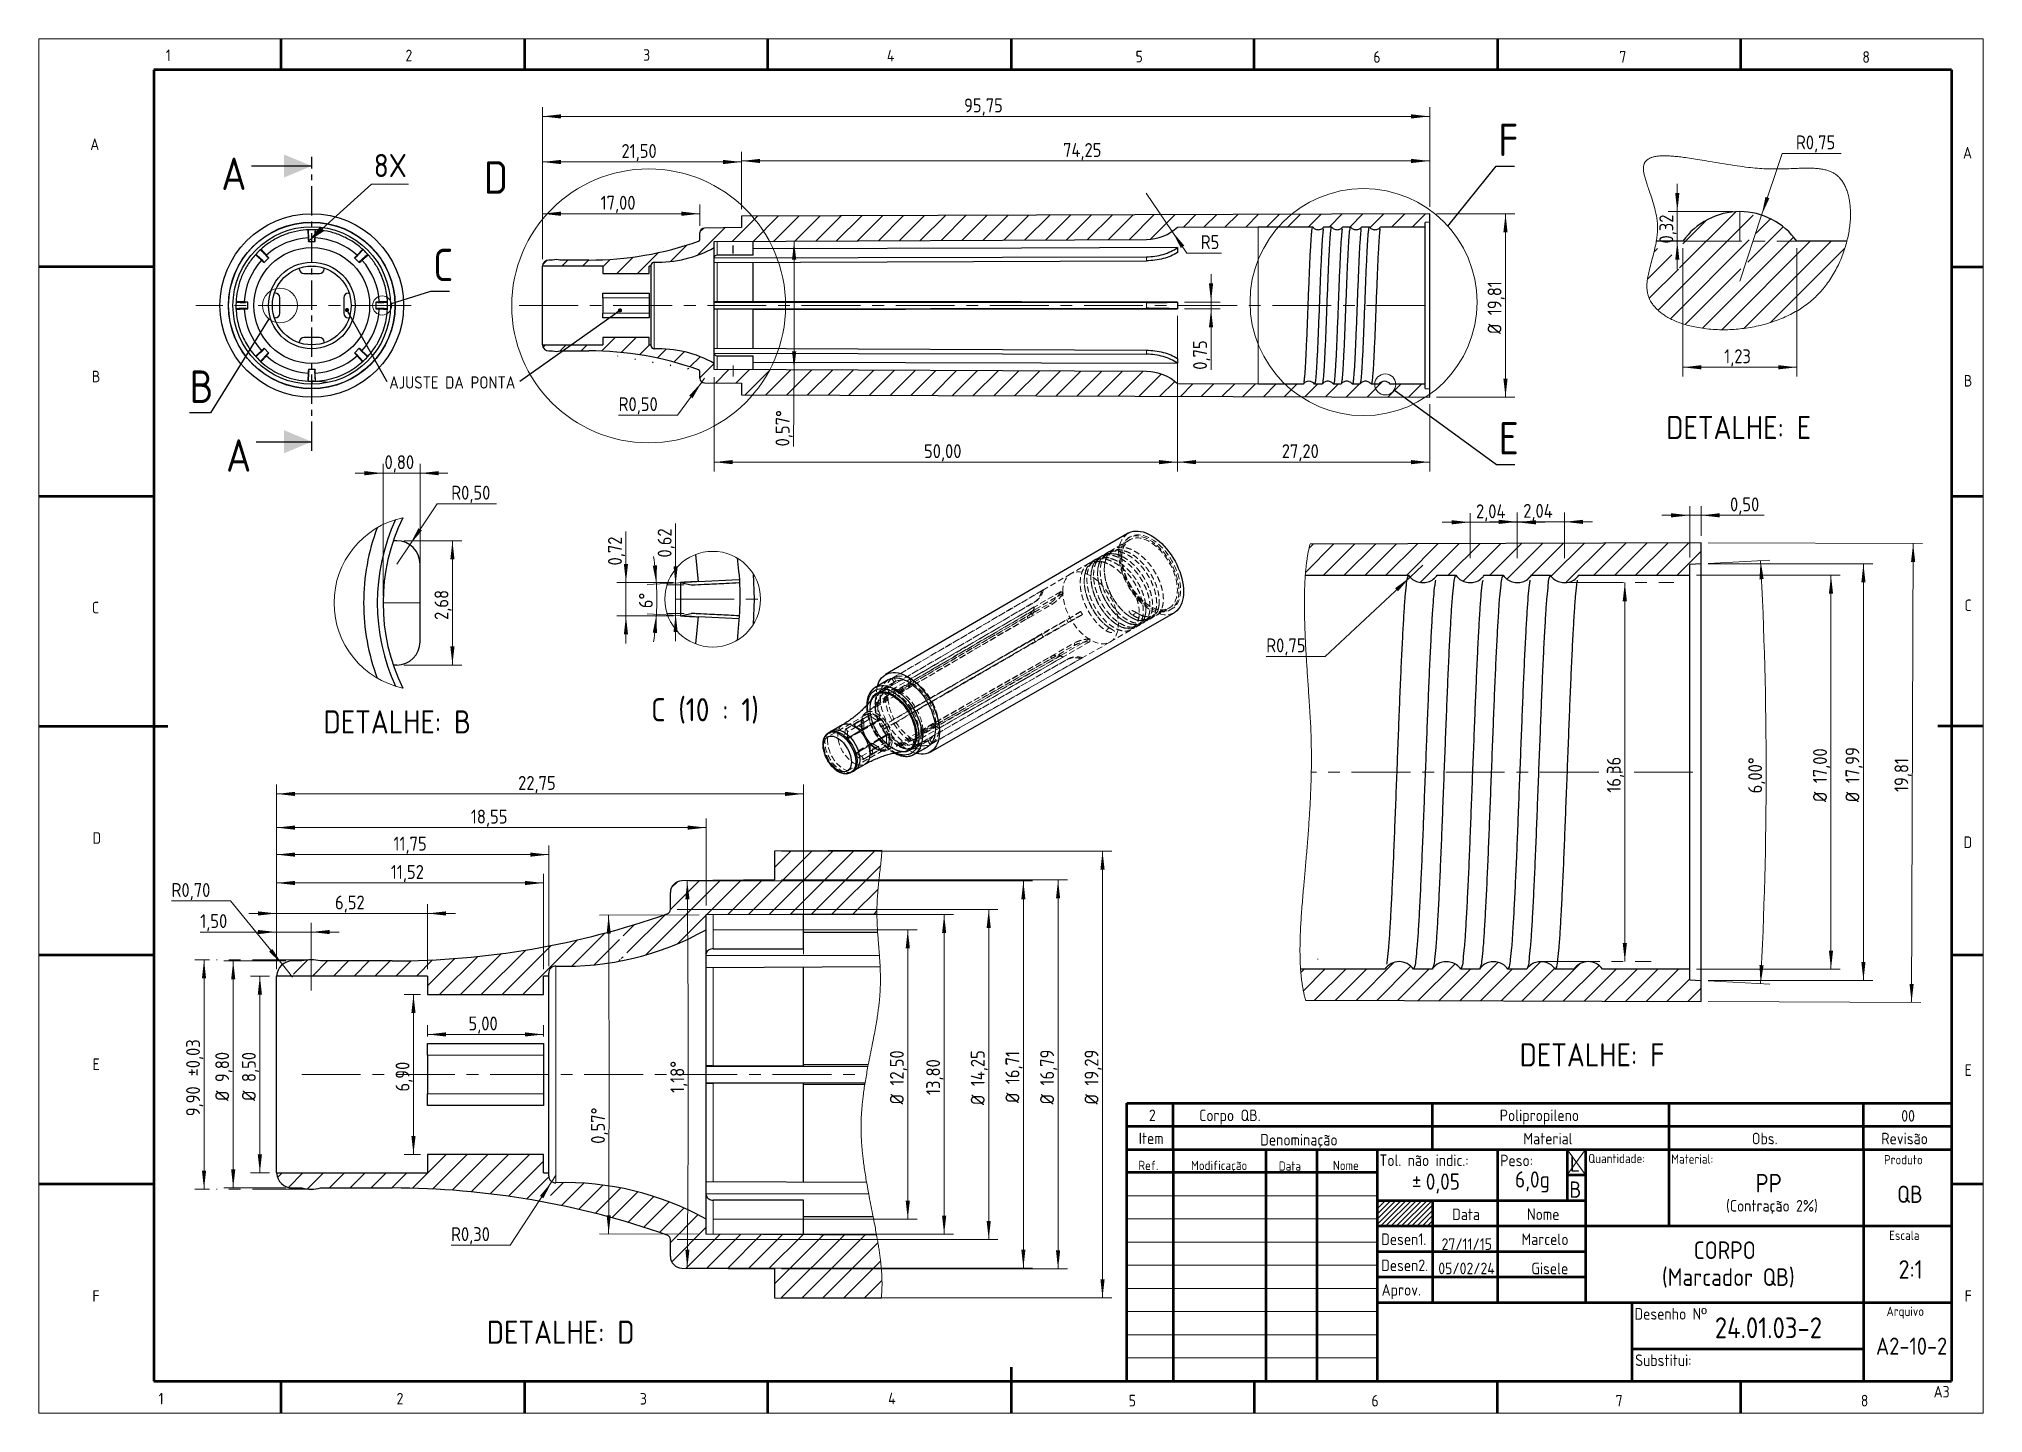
# Model space of a CAD drawing. Header units: millimetres. Extents: x 0 to 420, y 0 to 297.
import ezdxf

# ---------------------------------------------------------------- set-up
doc = ezdxf.new("R2010")
doc.units = ezdxf.units.MM
for name, pattern in [('CENTER', [10.16, 6.35, -1.27, 1.27, -1.27]), ('CENTERX2', [20.32, 12.7, -2.54, 2.54, -2.54]), ('HIDDEN', [1.905, 1.27, -0.635])]:
    doc.linetypes.add(name, pattern=pattern)
doc.styles.add('SLDTEXTSTYLE0', font='ISOCP', dxfattribs={"width": 0.96})
doc.dimstyles.new('SLDDIMSTYLE0', dxfattribs={"dimtxt": 0.18, "dimasz": 0.9, "dimexe": 0, "dimexo": 0.0625, "dimgap": 0, "dimtad": 0, "dimtih": 1, "dimtoh": 1, "dimdec": 0, "dimrnd": 1e-09, "dimzin": 0, "dimdsep": 46, "dimtxsty": 'Standard', "dimblk1": 'DOT', "dimblk2": 'DOT', "dimsah": 1, "dimcen": 0.09, "dimadec": 0, "dimazin": 0, "dimtfac": 0.9, "dimtdec": 0, "dimtofl": 0, "dimtmove": 0, "dimatfit": 3, "dimldrblk": 'DOT', "dimfxl": 0, "dimfrac": 2, "dimtolj": 1, "dimtzin": 0, "dimarcsym": 0})
doc.dimstyles.new('SLDDIMSTYLE1', dxfattribs={"dimtxt": 0.18, "dimasz": 4, "dimexe": 0, "dimexo": 0.0625, "dimgap": 0, "dimtad": 0, "dimtih": 1, "dimtoh": 1, "dimdec": 0, "dimrnd": 1e-09, "dimzin": 0, "dimdsep": 46, "dimtxsty": 'Standard', "dimsah": 1, "dimcen": 0.09, "dimadec": 0, "dimazin": 0, "dimtfac": 4, "dimtdec": 0, "dimtofl": 0, "dimtmove": 0, "dimatfit": 3, "dimfxl": 0, "dimfrac": 2, "dimtolj": 1, "dimtzin": 0, "dimarcsym": 0})
doc.dimstyles.new('SLDDIMSTYLE10', dxfattribs={"dimtxt": 3, "dimasz": 4, "dimexe": 0, "dimexo": 0.0625, "dimgap": 0.75, "dimtad": 1, "dimlfac": 0.2, "dimrnd": 1e-09, "dimzin": 12, "dimdsep": 46, "dimtxsty": 'SLDTEXTSTYLE0', "dimsah": 1, "dimcen": 0.09, "dimadec": 0, "dimazin": 3, "dimtfac": 1, "dimtofl": 0, "dimtmove": 0, "dimatfit": 3, "dimfxl": 0, "dimfrac": 2, "dimtolj": 1, "dimtzin": 12, "dimarcsym": 0})
doc.dimstyles.new('SLDDIMSTYLE11', dxfattribs={"dimtxt": 3, "dimasz": 4, "dimexe": 0, "dimexo": 0.0625, "dimgap": 0.75, "dimtad": 1, "dimlfac": 0.2, "dimrnd": 1e-09, "dimzin": 12, "dimdsep": 46, "dimtxsty": 'SLDTEXTSTYLE0', "dimsah": 1, "dimcen": 0.09, "dimadec": 0, "dimazin": 3, "dimtfac": 1, "dimtmove": 0, "dimatfit": 0, "dimfxl": 0, "dimfrac": 2, "dimtolj": 1, "dimtzin": 12, "dimarcsym": 0})
doc.dimstyles.new('SLDDIMSTYLE13', dxfattribs={"dimtxt": 3, "dimasz": 4, "dimexe": 0, "dimexo": 0.0625, "dimgap": 0.75, "dimtad": 0, "dimtih": 1, "dimtoh": 1, "dimlfac": 0.2, "dimrnd": 1e-09, "dimdsep": 46, "dimtxsty": 'SLDTEXTSTYLE0', "dimsah": 1, "dimcen": 0, "dimadec": 0, "dimazin": 2, "dimtfac": 1, "dimtofl": 0, "dimtmove": 0, "dimatfit": 3, "dimfxl": 0, "dimfrac": 2, "dimtolj": 1, "dimtzin": 12, "dimarcsym": 0})
doc.dimstyles.new('SLDDIMSTYLE14', dxfattribs={"dimtxt": 3, "dimasz": 4, "dimexe": 0, "dimexo": 0.0625, "dimgap": 0.75, "dimtad": 1, "dimdec": 4, "dimlfac": 0.2, "dimdsep": 46, "dimtxsty": 'SLDTEXTSTYLE0', "dimsah": 1, "dimcen": 0.09, "dimazin": 2, "dimtfac": 1, "dimtofl": 0, "dimtmove": 0, "dimatfit": 3, "dimfxl": 0, "dimfrac": 2, "dimtolj": 1, "dimtzin": 12, "dimarcsym": 0})
doc.dimstyles.new('SLDDIMSTYLE15', dxfattribs={"dimtxt": 3, "dimasz": 4, "dimexe": 0, "dimexo": 0.0625, "dimgap": 0.75, "dimtad": 1, "dimdec": 4, "dimlfac": 0.2, "dimzin": 12, "dimdsep": 46, "dimtxsty": 'SLDTEXTSTYLE0', "dimsah": 1, "dimcen": 0.09, "dimazin": 3, "dimtfac": 1, "dimtofl": 0, "dimtmove": 0, "dimatfit": 3, "dimfxl": 0, "dimfrac": 2, "dimtolj": 1, "dimtzin": 12, "dimarcsym": 0})
doc.dimstyles.new('SLDDIMSTYLE16', dxfattribs={"dimtxt": 3, "dimasz": 4, "dimexe": 0, "dimexo": 0.0625, "dimgap": 0.75, "dimtad": 1, "dimlfac": 0.2, "dimrnd": 1e-09, "dimdsep": 46, "dimtxsty": 'SLDTEXTSTYLE0', "dimsah": 1, "dimcen": 0.09, "dimadec": 0, "dimazin": 2, "dimtfac": 1, "dimtmove": 0, "dimatfit": 0, "dimfxl": 0, "dimfrac": 2, "dimtolj": 1, "dimtzin": 12, "dimarcsym": 0})
doc.dimstyles.new('SLDDIMSTYLE17', dxfattribs={"dimtxt": 3, "dimasz": 4, "dimexe": 0, "dimexo": 0.0625, "dimgap": 0.75, "dimtad": 1, "dimlfac": 0.05, "dimrnd": 1e-09, "dimdsep": 46, "dimtxsty": 'SLDTEXTSTYLE0', "dimsah": 1, "dimcen": 0.09, "dimadec": 0, "dimazin": 2, "dimtfac": 1, "dimtmove": 0, "dimatfit": 0, "dimfxl": 0, "dimfrac": 2, "dimtolj": 1, "dimtzin": 12, "dimarcsym": 0})
doc.dimstyles.new('SLDDIMSTYLE18', dxfattribs={"dimtxt": 3, "dimasz": 4, "dimexe": 0, "dimexo": 0.0625, "dimgap": 0.75, "dimtad": 0, "dimtih": 1, "dimtoh": 1, "dimlfac": 0.05, "dimrnd": 1e-09, "dimdsep": 46, "dimtxsty": 'SLDTEXTSTYLE0', "dimsah": 1, "dimcen": 0, "dimadec": 0, "dimazin": 2, "dimtfac": 1, "dimtofl": 0, "dimtmove": 0, "dimatfit": 3, "dimfxl": 0, "dimfrac": 2, "dimtolj": 1, "dimtzin": 12, "dimarcsym": 0})
doc.dimstyles.new('SLDDIMSTYLE19', dxfattribs={"dimtxt": 3, "dimasz": 4, "dimexe": 0, "dimexo": 0.0625, "dimgap": 0.75, "dimtad": 1, "dimlfac": 0.05, "dimrnd": 1e-09, "dimzin": 12, "dimdsep": 46, "dimtxsty": 'SLDTEXTSTYLE0', "dimsah": 1, "dimcen": 0.09, "dimadec": 0, "dimazin": 3, "dimtfac": 1, "dimtofl": 0, "dimtmove": 0, "dimatfit": 3, "dimfxl": 0, "dimfrac": 2, "dimtolj": 1, "dimtzin": 12, "dimarcsym": 0})
doc.dimstyles.new('SLDDIMSTYLE2', dxfattribs={"dimtxt": 0.18, "dimasz": 4, "dimexe": 0, "dimexo": 0.0625, "dimgap": 0, "dimtad": 0, "dimtih": 1, "dimtoh": 1, "dimdec": 0, "dimrnd": 1e-09, "dimzin": 0, "dimdsep": 46, "dimtxsty": 'Standard', "dimblk1": 'NONE', "dimblk2": 'NONE', "dimsah": 1, "dimcen": 0.09, "dimadec": 0, "dimazin": 0, "dimtfac": 4, "dimtdec": 0, "dimtofl": 0, "dimtmove": 0, "dimatfit": 3, "dimldrblk": 'NONE', "dimfxl": 0, "dimfrac": 2, "dimtolj": 1, "dimtzin": 0, "dimarcsym": 0})
doc.dimstyles.new('SLDDIMSTYLE20', dxfattribs={"dimtxt": 3, "dimasz": 4, "dimexe": 0, "dimexo": 0.0625, "dimgap": 0.75, "dimtad": 1, "dimlfac": 0.1, "dimrnd": 1e-09, "dimdsep": 46, "dimtxsty": 'SLDTEXTSTYLE0', "dimsah": 1, "dimcen": 0.09, "dimadec": 0, "dimazin": 2, "dimtfac": 1, "dimtmove": 0, "dimatfit": 0, "dimfxl": 0, "dimfrac": 2, "dimtolj": 1, "dimtzin": 12, "dimarcsym": 0})
doc.dimstyles.new('SLDDIMSTYLE21', dxfattribs={"dimtxt": 3, "dimasz": 4, "dimexe": 0, "dimexo": 0.0625, "dimgap": 0.75, "dimtad": 0, "dimtih": 1, "dimtoh": 1, "dimlfac": 0.1, "dimrnd": 1e-09, "dimdsep": 46, "dimtxsty": 'SLDTEXTSTYLE0', "dimsah": 1, "dimcen": 0, "dimadec": 0, "dimazin": 2, "dimtfac": 1, "dimtofl": 0, "dimtmove": 0, "dimatfit": 3, "dimfxl": 0, "dimfrac": 2, "dimtolj": 1, "dimtzin": 12, "dimarcsym": 0})
doc.dimstyles.new('SLDDIMSTYLE22', dxfattribs={"dimtxt": 3, "dimasz": 4, "dimexe": 0, "dimexo": 0.0625, "dimgap": 0.75, "dimtad": 1, "dimlfac": 0.1, "dimrnd": 1e-09, "dimzin": 12, "dimdsep": 46, "dimtxsty": 'SLDTEXTSTYLE0', "dimsah": 1, "dimcen": 0.09, "dimadec": 0, "dimazin": 3, "dimtfac": 1, "dimtofl": 0, "dimtmove": 0, "dimatfit": 3, "dimfxl": 0, "dimfrac": 2, "dimtolj": 1, "dimtzin": 12, "dimarcsym": 0})
doc.dimstyles.new('SLDDIMSTYLE23', dxfattribs={"dimtxt": 3, "dimasz": 4, "dimexe": 0, "dimexo": 0.0625, "dimgap": 0.75, "dimtad": 1, "dimdec": 4, "dimlfac": 0.1, "dimzin": 12, "dimdsep": 46, "dimtxsty": 'SLDTEXTSTYLE0', "dimsah": 1, "dimcen": 0.09, "dimadec": 0, "dimazin": 3, "dimtfac": 1, "dimtofl": 0, "dimtmove": 0, "dimatfit": 3, "dimfxl": 0, "dimfrac": 2, "dimtolj": 1, "dimtzin": 12, "dimarcsym": 0})
doc.dimstyles.new('SLDDIMSTYLE3', dxfattribs={"dimtxt": 3, "dimasz": 4, "dimexe": 0, "dimexo": 0.0625, "dimgap": 0.75, "dimtad": 1, "dimlfac": 0.5, "dimrnd": 1e-09, "dimzin": 12, "dimdsep": 46, "dimtxsty": 'SLDTEXTSTYLE0', "dimsah": 1, "dimcen": 0.09, "dimadec": 0, "dimazin": 3, "dimtfac": 1, "dimtofl": 0, "dimtmove": 0, "dimatfit": 3, "dimfxl": 0, "dimfrac": 2, "dimtolj": 1, "dimtzin": 12, "dimarcsym": 0})
doc.dimstyles.new('SLDDIMSTYLE4', dxfattribs={"dimtxt": 3, "dimasz": 4, "dimexe": 0, "dimexo": 0.0625, "dimgap": 0.75, "dimtad": 1, "dimlfac": 0.5, "dimrnd": 1e-09, "dimdsep": 46, "dimtxsty": 'SLDTEXTSTYLE0', "dimsah": 1, "dimcen": 0.09, "dimadec": 0, "dimazin": 2, "dimtfac": 1, "dimtmove": 0, "dimatfit": 0, "dimfxl": 0, "dimfrac": 2, "dimtolj": 1, "dimtzin": 12, "dimarcsym": 0})
doc.dimstyles.new('SLDDIMSTYLE5', dxfattribs={"dimtxt": 3, "dimasz": 4, "dimexe": 0, "dimexo": 0.0625, "dimgap": 0.75, "dimtad": 0, "dimtih": 1, "dimtoh": 1, "dimdec": 0, "dimlfac": 0.5, "dimrnd": 1e-09, "dimzin": 12, "dimdsep": 46, "dimtxsty": 'SLDTEXTSTYLE0', "dimsah": 1, "dimcen": 0, "dimadec": 0, "dimazin": 3, "dimtfac": 1, "dimtofl": 0, "dimtmove": 0, "dimatfit": 3, "dimfxl": 0, "dimfrac": 2, "dimtolj": 1, "dimtzin": 12, "dimarcsym": 0})
doc.dimstyles.new('SLDDIMSTYLE6', dxfattribs={"dimtxt": 3, "dimasz": 4, "dimexe": 0, "dimexo": 0.0625, "dimgap": 0.75, "dimtad": 0, "dimtih": 1, "dimtoh": 1, "dimlfac": 0.5, "dimrnd": 1e-09, "dimdsep": 46, "dimtxsty": 'SLDTEXTSTYLE0', "dimsah": 1, "dimcen": 0, "dimadec": 0, "dimazin": 2, "dimtfac": 1, "dimtofl": 0, "dimtmove": 0, "dimatfit": 3, "dimfxl": 0, "dimfrac": 2, "dimtolj": 1, "dimtzin": 12, "dimarcsym": 0})
doc.dimstyles.new('SLDDIMSTYLE8', dxfattribs={"dimtxt": 3, "dimasz": 4, "dimexe": 0, "dimexo": 0.0625, "dimgap": 0.75, "dimtad": 1, "dimdec": 4, "dimlfac": 0.5, "dimdsep": 46, "dimtxsty": 'SLDTEXTSTYLE0', "dimsah": 1, "dimcen": 0.09, "dimazin": 2, "dimtfac": 1, "dimtofl": 0, "dimtmove": 0, "dimatfit": 3, "dimfxl": 0, "dimfrac": 2, "dimtolj": 1, "dimtzin": 12, "dimarcsym": 0})
doc.dimstyles.new('SLDDIMSTYLE9', dxfattribs={"dimtxt": 3, "dimasz": 4, "dimexe": 0, "dimexo": 0.0625, "dimgap": 0.75, "dimtad": 1, "dimlfac": 0.2, "dimrnd": 1e-09, "dimzin": 12, "dimdsep": 46, "dimtxsty": 'SLDTEXTSTYLE0', "dimsah": 1, "dimcen": 0.09, "dimadec": 0, "dimazin": 3, "dimtol": 1, "dimtp": 0.03, "dimtm": 0.03, "dimtfac": 1, "dimtofl": 0, "dimtmove": 0, "dimatfit": 3, "dimfxl": 0, "dimfrac": 2, "dimtolj": 1, "dimarcsym": 0})

msp = doc.modelspace()

# ---------------------------------------------------------------- texts
at = {"color": 7, "linetype": 'Continuous', "lineweight": 0, "style": 'SLDTEXTSTYLE0'}
for s, insert, char_height, attachment_point in [('1', (27.60742, 294.51512), 2.5, 1), ('2', (79.31771, 294.471), 2.5, 1), ('3', (130.61042, 294.57095), 2.5, 1), ('4', (183.21568, 294.43765), 2.5, 1), ('5', (236.87974, 294.23486), 2.5, 1), ('6', (288.19203, 294.15556), 2.5, 1), ('7', (341.29364, 294.18052), 2.5, 1), ('8', (393.74035, 294.14159), 2.5, 1), ('A', (11.28977, 275.30496), 2.5, 1), ('A', (415.46257, 273.47908), 2.5, 1), ('B', (11.6238, 225.17797), 2.5, 1), ('B', (415.62619, 224.26269), 2.5, 1), ('DETALHE: E', (351.41363, 215.41954), 5, 1), ('C', (11.63093, 175.31094), 2.5, 1), ('C', (415.77147, 175.79594), 2.5, 1), ('DETALHE: B', (61.62516, 151.88665), 5, 1), ('D', (11.77885, 125.58254), 2.5, 1), ('D', (415.57812, 124.66372), 2.5, 1), ('DETALHE: F', (319.77097, 80.02198), 5, 1), ('E', (11.80349, 76.74587), 2.5, 1), ('E', (415.81885, 75.47447), 2.5, 1), ('2', (240.49793, 65.72075), 2.5, 2), ('Corpo QB.', (250.60172, 65.72075), 2.5, 1), ('Polipropileno', (315.47328, 65.72075), 2.5, 1), ('00', (402.13446, 65.60888), 2.5, 1), ('Item', (237.55998, 60.75781), 2.5, 1), ('Denominação', (263.79906, 60.45073), 2.5, 1), ('Material', (320.57863, 60.68822), 2.5, 1), ('Obs.', (369.88608, 60.71701), 2.5, 1), ('Revisão', (397.82626, 60.71701), 2.5, 1), ('Ref.', (239.65573, 54.66103), 2, 2), ('Modificação', (254.91871, 54.65531), 2, 2), ('Nome', (282.27695, 54.66103), 2, 2), ('Tol. não indic.:', (289.51101, 56.02589), 2.5, 1), ('Peso:', (315.57867, 55.98567), 2.5, 1), ('L', (330.63122, 55.79129), 3.5, 1), ('Quantidade:', (334.58267, 56.15789), 2, 1), ('Material:', (352.48495, 56.04087), 2, 1), ('Produto', (398.43104, 55.89415), 2, 1), ('Data', (270.1846, 54.52109), 2, 2), ('6,0g', (318.78546, 52.3775), 3.5, 1), ('B', (330.51573, 50.19436), 3.5, 1), ('QB', (404.00304, 49.28426), 3.704167, 2), ('Data', (308.21767, 44.35551), 2.5, 2), ('Nome', (324.86976, 44.38566), 2.5, 2), ('Desen1.', (289.90095, 38.98304), 2.5, 1), ('27/11/15', (308.37192, 37.92146), 2.5, 2), ('Marcelo', (330.31789, 38.97298), 2.5, 3), ('Escala', (399.52705, 39.56418), 2, 1), ('Desen2.', (289.90095, 33.35238), 2.5, 1), ('05/02/24', (308.31766, 32.67615), 2.5, 2), ('Gisele', (330.27102, 32.66609), 2.5, 3), ('2:1', (404.15882, 33.20774), 4, 2), ('F', (11.75063, 26.70206), 2.5, 1), ('Aprov.', (289.99195, 28.05595), 2.5, 1), ('F', (415.82594, 26.72656), 2.5, 1), ('Desenho Nº', (344.56827, 22.87626), 2.5, 1), ('Arquivo', (398.96634, 23.17255), 2, 1), ('DETALHE: D', (96.86914, 20.15833), 5, 1), ('24.01.03-2', (361.90086, 20.86752), 4.5, 1), ('Substitui:', (344.71046, 12.87056), 2.5, 1), ('A2-10-2', (404.35688, 16.50267), 3.704167, 2), ('1', (26.03702, 4.56916), 2.5, 1), ('2', (77.38893, 4.56529), 2.5, 1), ('3', (129.9064, 4.53815), 2.5, 1), ('4', (183.49335, 4.60306), 2.5, 1), ('A3', (410.85064, 6.07594), 2.5, 2), ('5', (235.40237, 4.15181), 2.5, 1), ('6', (287.79784, 4.12151), 2.5, 1), ('7', (340.48758, 4.11772), 2.5, 1), ('8', (393.40107, 4.14414), 2.5, 1)]:
    msp.add_mtext(s, dxfattribs=dict(at, insert=insert, char_height=char_height, attachment_point=attachment_point))
at = {"color": 7, "linetype": 'Continuous', "lineweight": 18, "style": 'SLDTEXTSTYLE0'}
for s, insert, char_height, attachment_point in [('F', (315.1861, 278.50152), 7, 1), ('D', (96.24374, 270.38582), 7, 1), ('C', (85.29288, 251.50582), 7, 1), ('B', (32.72739, 225.23806), 7, 1), ('E', (315.25107, 214.09064), 7, 1), ('C (10 : 1)', (143.96469, 154.50851), 5, 2)]:
    msp.add_mtext(s, dxfattribs=dict(at, insert=insert, char_height=char_height, attachment_point=attachment_point))
at = {"color": 7, "linetype": 'Continuous', "char_height": 7, "attachment_point": 1, "style": 'SLDTEXTSTYLE0'}
for insert in [(39.56873, 271.18225), (40.60138, 210.38493)]:
    msp.add_mtext('A', dxfattribs=dict(at, insert=insert))

# ---------------------------------------------------------------- blocks, each defined once
blk = doc.blocks.new('SW_HATCH_0')
at = {"color": 0, "linetype": 'Continuous', "lineweight": 0}
for p, q in [((0, 0), (-0.69, -0.69)), ((4.49, 0), (-0.69, -5.18)), ((7.86, 0), (2.36, -5.5)), ((10.1, 0), (4.6, -5.5)), ((1.12, 0), (-0.69, -1.81)), ((2.25, 0), (-0.69, -2.93)), ((3.37, 0), (-0.69, -4.06)), ((5.61, 0), (0.11, -5.5)), ((6.74, 0), (1.24, -5.5)), ((8.98, 0), (3.48, -5.5)), ((11.23, 0), (5.73, -5.5)), ((11.31, -1.04), (6.85, -5.5)), ((11.31, -2.16), (7.97, -5.5)), ((11.31, -3.28), (9.09, -5.5)), ((11.31, -4.4), (10.22, -5.5))]:
    blk.add_line(p, q, dxfattribs=at)
blk = doc.blocks.new('SW_NOTE_0')
at = {"color": 0, "linetype": 'Continuous', "lineweight": 0, "insert": (0.51, 1.14), "char_height": 2.6458, "attachment_point": 1, "style": 'SLDTEXTSTYLE0'}
blk.add_mtext('AJUSTE DA PONTA', dxfattribs=at)
blk = doc.blocks.new('_Dot')
at = {"color": 0, "linetype": 'ByBlock', "lineweight": -2}
blk.add_line((-0.5, 0), (-1, 0), dxfattribs=at)
at = {"color": 0, "linetype": 'ByBlock', "const_width": 0.5}
blk.add_lwpolyline([(-0.25, 0, 1), (0.25, 0, 1)], format="xyb", close=True, dxfattribs=at)
blk = doc.blocks.new('SW_NOTE_0_1')
at = {"color": 0, "linetype": 'Continuous', "lineweight": 0, "char_height": 3.5, "attachment_point": 1, "style": 'SLDTEXTSTYLE0'}
for s, insert in [('0,05', (3, 4.51)), ('%%p', (0, 4.51))]:
    blk.add_mtext(s, dxfattribs=dict(at, insert=insert))
blk = doc.blocks.new('SW_NOTE_0_2')
at = {"color": 0, "linetype": 'Continuous', "lineweight": 0, "attachment_point": 2, "style": 'SLDTEXTSTYLE0'}
for s, insert, char_height in [('PP', (3.25, 5.16), 4), ('(Contração 2%)', (3.96, -0.48), 2.5)]:
    blk.add_mtext(s, dxfattribs=dict(at, insert=insert, char_height=char_height))
blk = doc.blocks.new('SW_NOTE_0_3')
at = {"color": 0, "linetype": 'Continuous', "lineweight": 0, "char_height": 3.8, "attachment_point": 2, "style": 'SLDTEXTSTYLE0'}
for s, insert in [('CORPO', (7.54, 4.9)), ('(Marcador QB)', (8.31, -0.9))]:
    blk.add_mtext(s, dxfattribs=dict(at, insert=insert))
blk = doc.blocks.new('SW_NOTE_0_4')
at = {"color": 0, "linetype": 'Continuous', "lineweight": 0}
blk.add_line((7.95, 0), (0, 0), dxfattribs=at)
at = {"color": 0, "linetype": 'Continuous', "lineweight": 0, "insert": (0.47, 6.49), "char_height": 5, "attachment_point": 1, "style": 'SLDTEXTSTYLE0'}
blk.add_mtext('8X', dxfattribs=at)
blk = doc.blocks.new('_None')
blk = doc.blocks.new('_D')
at = {"color": 7, "linetype": 'Continuous', "lineweight": 0}
for p, q in [((108.86, 249.26), (108.86, 261.06)), ((142.86, 256.47), (142.86, 261.06)), ((108.86, 259.06), (142.86, 259.06))]:
    blk.add_line(p, q, dxfattribs=at)
at = {"color": 7, "linetype": 'Continuous', "lineweight": 18}
for points in [[(108.86, 259.06), (112.86, 258.61), (112.86, 259.51)], [(142.86, 259.06), (138.86, 259.51), (138.86, 258.61)]]:
    blk.add_solid(points, dxfattribs=at)
at = {"color": 7, "linetype": 'Continuous', "lineweight": 18, "insert": (121.43, 262.93), "char_height": 3, "attachment_point": 1, "style": 'SLDTEXTSTYLE0'}
blk.add_mtext('17,00', dxfattribs=at)
blk = doc.blocks.new('_D_1')
at = {"color": 7, "linetype": 'Continuous', "lineweight": 0}
for p, q in [((108.86, 249.26), (108.86, 272.23)), ((108.86, 270.23), (151.86, 270.23)), ((151.86, 260.05), (151.86, 272.23))]:
    blk.add_line(p, q, dxfattribs=at)
at = {"color": 7, "linetype": 'Continuous', "lineweight": 18}
for points in [[(108.86, 270.23), (112.86, 269.78), (112.86, 270.68)], [(151.86, 270.23), (147.86, 270.68), (147.86, 269.78)]]:
    blk.add_solid(points, dxfattribs=at)
at = {"color": 7, "linetype": 'Continuous', "lineweight": 18, "insert": (125.93, 274.1), "char_height": 3, "attachment_point": 1, "style": 'SLDTEXTSTYLE0'}
blk.add_mtext('21,50', dxfattribs=at)
blk = doc.blocks.new('_D_2')
at = {"color": 7, "linetype": 'Continuous', "lineweight": 0}
for p, q in [((253.17, 240.01), (253.17, 246.01)), ((247.46, 240.01), (255.17, 240.01)), ((253.17, 240.01), (253.17, 238.52)), ((247.46, 238.52), (255.17, 238.52)), ((253.17, 238.52), (253.17, 225.39))]:
    blk.add_line(p, q, dxfattribs=at)
at = {"color": 7, "linetype": 'Continuous', "lineweight": 18}
for points in [[(253.17, 240.01), (253.62, 244.01), (252.72, 244.01)], [(253.17, 238.52), (252.72, 234.52), (253.62, 234.52)]]:
    blk.add_solid(points, dxfattribs=at)
at = {"color": 7, "linetype": 'Continuous', "lineweight": 18, "insert": (249.3, 225.39), "char_height": 3, "attachment_point": 1, "rotation": 90, "style": 'SLDTEXTSTYLE0'}
blk.add_mtext('0,75', dxfattribs=at)
blk = doc.blocks.new('_D_3')
at = {"color": 7, "linetype": 'Continuous', "lineweight": 0}
for p, q in [((245.96, 237.02), (245.96, 203.45)), ((145.96, 223.78), (145.96, 203.45)), ((245.96, 205.45), (145.96, 205.45))]:
    blk.add_line(p, q, dxfattribs=at)
at = {"color": 7, "linetype": 'Continuous', "lineweight": 18}
for points in [[(145.96, 205.45), (149.96, 205), (149.96, 205.9)], [(245.96, 205.45), (241.96, 205.9), (241.96, 205)]]:
    blk.add_solid(points, dxfattribs=at)
at = {"color": 7, "linetype": 'Continuous', "lineweight": 18, "insert": (191.23, 209.32), "char_height": 3, "attachment_point": 1, "style": 'SLDTEXTSTYLE0'}
blk.add_mtext('50,00', dxfattribs=at)
blk = doc.blocks.new('_D_4')
at = {"color": 7, "linetype": 'Continuous', "lineweight": 0}
for p, q in [((239.17, 263.53), (244.78, 255.25)), ((244.78, 255.25), (247.94, 250.57)), ((247.94, 250.57), (255.44, 250.57))]:
    blk.add_line(p, q, dxfattribs=at)
at = {"color": 7, "linetype": 'Continuous', "lineweight": 18}
blk.add_solid([(244.78, 255.25), (246.65, 251.68), (247.39, 252.19)], dxfattribs=at)
at = {"color": 7, "linetype": 'Continuous', "lineweight": 18, "insert": (250.94, 254.44), "char_height": 3, "attachment_point": 1, "style": 'SLDTEXTSTYLE0'}
blk.add_mtext('R5', dxfattribs=at)
blk = doc.blocks.new('_D_5')
at = {"color": 7, "linetype": 'Continuous', "lineweight": 0}
for p, q in [((143.27, 222.74), (138.06, 215.6)), ((143.86, 223.55), (143.27, 222.74)), ((138.06, 215.6), (125.31, 215.6))]:
    blk.add_line(p, q, dxfattribs=at)
at = {"color": 7, "linetype": 'Continuous', "lineweight": 18}
blk.add_solid([(143.27, 222.74), (140.55, 219.78), (141.27, 219.25)], dxfattribs=at)
at = {"color": 7, "linetype": 'Continuous', "lineweight": 18, "insert": (125.31, 219.47), "char_height": 3, "attachment_point": 1, "style": 'SLDTEXTSTYLE0'}
blk.add_mtext('R0,50', dxfattribs=at)
blk = doc.blocks.new('_D_7')
at = {"color": 7, "linetype": 'Continuous', "lineweight": 0}
for p, q in [((301.86, 259.07), (318.72, 259.07)), ((316.72, 259.07), (316.72, 219.45)), ((301.86, 219.45), (318.72, 219.45))]:
    blk.add_line(p, q, dxfattribs=at)
at = {"color": 7, "linetype": 'Continuous', "lineweight": 18}
for points in [[(316.72, 259.07), (316.27, 255.07), (317.17, 255.07)], [(316.72, 219.45), (317.17, 223.45), (316.27, 223.45)]]:
    blk.add_solid(points, dxfattribs=at)
at = {"color": 7, "linetype": 'Continuous', "lineweight": 18, "char_height": 3, "attachment_point": 1, "rotation": 90, "style": 'SLDTEXTSTYLE0'}
for s, insert in [('19,81', (312.86, 237.17)), ('%%c', (312.86, 233.09))]:
    blk.add_mtext(s, dxfattribs=dict(at, insert=insert))
blk = doc.blocks.new('_D_8')
at = {"color": 7, "linetype": 'Continuous', "lineweight": 0}
for p, q in [((151.86, 260.05), (151.86, 272.45)), ((151.86, 270.45), (300.36, 270.45)), ((300.36, 260.57), (300.36, 272.45))]:
    blk.add_line(p, q, dxfattribs=at)
at = {"color": 7, "linetype": 'Continuous', "lineweight": 18}
for points in [[(151.86, 270.45), (155.86, 270), (155.86, 270.9)], [(300.36, 270.45), (296.36, 270.9), (296.36, 270)]]:
    blk.add_solid(points, dxfattribs=at)
at = {"color": 7, "linetype": 'Continuous', "lineweight": 18, "insert": (221.23, 274.31), "char_height": 3, "attachment_point": 1, "style": 'SLDTEXTSTYLE0'}
blk.add_mtext('74,25', dxfattribs=at)
blk = doc.blocks.new('_D_9')
at = {"color": 7, "linetype": 'Continuous', "lineweight": 0}
for p, q in [((245.96, 226.34), (245.96, 203.45)), ((300.36, 217.95), (300.36, 203.45)), ((245.96, 205.45), (300.36, 205.45))]:
    blk.add_line(p, q, dxfattribs=at)
at = {"color": 7, "linetype": 'Continuous', "lineweight": 18}
for points in [[(245.96, 205.45), (249.96, 205), (249.96, 205.9)], [(300.36, 205.45), (296.36, 205.9), (296.36, 205)]]:
    blk.add_solid(points, dxfattribs=at)
at = {"color": 7, "linetype": 'Continuous', "lineweight": 18, "insert": (268.43, 209.32), "char_height": 3, "attachment_point": 1, "style": 'SLDTEXTSTYLE0'}
blk.add_mtext('27,20', dxfattribs=at)
blk = doc.blocks.new('_D_10')
at = {"color": 7, "linetype": 'Continuous', "lineweight": 18}
for start, end in [(359.71352, 0.28648), (359.37204, 359.71352)]:
    blk.add_arc((-2614.04, 239.26), 2777.26, start, end, dxfattribs=at)
for points in [[(163.18, 253.15), (162.75, 249.15), (163.65, 249.15)], [(163.18, 225.38), (163.65, 229.37), (162.75, 229.38)]]:
    blk.add_solid(points, dxfattribs=at)
at = {"color": 7, "linetype": 'Continuous', "lineweight": 18, "insert": (159.18, 208.86), "char_height": 3, "attachment_point": 1, "rotation": 89.4664, "style": 'SLDTEXTSTYLE0'}
blk.add_mtext('0,57°', dxfattribs=at)
blk = doc.blocks.new('_D_11')
at = {"color": 7, "linetype": 'Continuous', "lineweight": 0}
for p, q in [((108.86, 249.26), (108.86, 282.07)), ((300.36, 260.57), (300.36, 282.07)), ((108.86, 280.07), (300.36, 280.07))]:
    blk.add_line(p, q, dxfattribs=at)
at = {"color": 7, "linetype": 'Continuous', "lineweight": 18}
for points in [[(108.86, 280.07), (112.86, 279.62), (112.86, 280.52)], [(300.36, 280.07), (296.36, 280.52), (296.36, 279.62)]]:
    blk.add_solid(points, dxfattribs=at)
at = {"color": 7, "linetype": 'Continuous', "lineweight": 18, "insert": (199.87, 283.94), "char_height": 3, "attachment_point": 1, "style": 'SLDTEXTSTYLE0'}
blk.add_mtext('95,75', dxfattribs=at)
blk = doc.blocks.new('SW_HATCH_1')
at = {"color": 0, "linetype": 'Continuous', "lineweight": 18}
for p, q in [((114.4, 69.5), (100.7, 55.8)), ((118.91, 69.52), (105.21, 55.82)), ((109.9, 69.49), (106.3, 65.89)), ((123.42, 69.53), (109.72, 55.84)), ((127.92, 69.55), (114.24, 55.86)), ((94.54, 63.11), (78.48, 47.05)), ((90, 63.06), (83.8, 56.86)), ((99.08, 63.16), (91.67, 55.75)), ((103.62, 63.2), (96.18, 55.77)), ((129.16, 66.3), (118.75, 55.89)), ((85.24, 62.79), (84.03, 61.58)), ((128.63, 61.28), (123.26, 55.91)), ((82.72, 55.78), (74.44, 47.5)), ((91.55, 55.63), (85.44, 49.52)), ((128.38, 56.54), (127.77, 55.93)), ((69.75, 51.79), (62.57, 44.61)), ((76.04, 53.59), (73.64, 51.19)), ((37.29, 46.27), (31.4, 40.38)), ((42.23, 46.72), (34.01, 38.5)), ((47.33, 47.33), (38.5, 38.5)), ((52.6, 48.11), (42.99, 38.5)), ((58.07, 49.09), (47.48, 38.5)), ((63.78, 50.31), (51.97, 38.5)), ((72.8, 50.35), (67.35, 44.9)), ((73.59, 46.65), (73.22, 46.28)), ((5.55, 45.97), (2.46, 42.87)), ((9.83, 45.75), (6.58, 42.5)), ((14.32, 45.75), (11.07, 42.5)), ((18.81, 45.75), (15.56, 42.5)), ((23.3, 45.75), (20.05, 42.5)), ((27.84, 45.8), (24.54, 42.5)), ((32.5, 45.97), (29.03, 42.5)), ((73, 46.06), (72.6, 45.65)), ((0, 0), (-0.98, -0.98)), ((4.49, 0), (1.36, -3.13)), ((8.98, 0), (5.52, -3.46)), ((13.47, 0), (10.22, -3.25)), ((17.96, 0), (14.71, -3.25)), ((22.45, 0), (19.2, -3.25)), ((26.94, 0), (23.69, -3.25)), ((35.43, 4), (28.12, -3.31)), ((39.92, 4), (32.45, -3.47)), ((44.41, 4), (36.68, -3.73)), ((48.9, 4), (40.82, -4.08)), ((53.39, 4), (44.88, -4.52)), ((56.4, 2.52), (48.85, -5.03)), ((57.56, -0.81), (52.74, -5.63)), ((60.77, -2.09), (57.97, -4.89)), ((65.13, -2.22), (60.31, -7.05)), ((69.22, -2.62), (63.99, -7.86)), ((73.08, -3.25), (67.6, -8.73)), ((76.75, -4.08), (71.15, -9.67)), ((80.23, -5.08), (74.64, -10.67)), ((83.55, -6.25), (78.07, -11.73)), ((86.72, -7.57), (81.45, -12.84)), ((89.75, -9.03), (83.8, -14.98)), ((91.55, -11.72), (84.09, -19.19)), ((94.5, -13.26), (87.23, -20.53)), ((98.97, -13.29), (91.67, -20.58)), ((103.43, -13.31), (96.12, -20.63)), ((107.9, -13.33), (100.56, -20.67)), ((112.37, -13.35), (105.01, -20.72)), ((116.84, -13.38), (106.3, -23.91)), ((121.31, -13.4), (107.72, -26.98)), ((125.77, -13.42), (112.2, -27)), ((128.6, -15.08), (116.67, -27.01)), ((129.17, -19.01), (121.15, -27.03)), ((129.47, -23.19), (125.62, -27.04))]:
    blk.add_line(p, q, dxfattribs=at)
blk = doc.blocks.new('_D_12')
at = {"color": 7, "linetype": 'Continuous', "lineweight": 0}
for p, q in [((37.03, 98.04), (33.84, 98.04)), ((35.84, 98.04), (35.84, 48.54)), ((37.03, 48.54), (33.84, 48.54))]:
    blk.add_line(p, q, dxfattribs=at)
at = {"color": 7, "linetype": 'Continuous', "lineweight": 18}
for points in [[(35.84, 98.04), (35.39, 94.04), (36.29, 94.04)], [(35.84, 48.54), (36.29, 52.54), (35.39, 52.54)]]:
    blk.add_solid(points, dxfattribs=at)
at = {"color": 7, "linetype": 'Continuous', "lineweight": 18, "char_height": 3, "attachment_point": 1, "rotation": 90, "style": 'SLDTEXTSTYLE0'}
for s, insert in [('±0,03', (31.97, 72.87)), ('9,90', (31.97, 64.27))]:
    blk.add_mtext(s, dxfattribs=dict(at, insert=insert))
blk = doc.blocks.new('_D_13')
at = {"color": 7, "linetype": 'Continuous', "lineweight": 0}
for p, q in [((49.98, 94.54), (45.89, 94.54)), ((47.89, 94.54), (47.89, 52.04)), ((49.98, 52.04), (45.89, 52.04))]:
    blk.add_line(p, q, dxfattribs=at)
at = {"color": 7, "linetype": 'Continuous', "lineweight": 18}
for points in [[(47.89, 94.54), (47.44, 90.54), (48.34, 90.54)], [(47.89, 52.04), (48.34, 56.04), (47.44, 56.04)]]:
    blk.add_solid(points, dxfattribs=at)
at = {"color": 7, "linetype": 'Continuous', "lineweight": 18, "char_height": 3, "attachment_point": 1, "rotation": 90, "style": 'SLDTEXTSTYLE0'}
for s, insert in [('8,50', (44.02, 71.65)), ('%%c', (44.02, 67.58))]:
    blk.add_mtext(s, dxfattribs=dict(at, insert=insert))
blk = doc.blocks.new('_D_14')
at = {"color": 7, "linetype": 'Continuous', "lineweight": 0}
for p, q in [((51.48, 96.04), (51.48, 110.04)), ((84.08, 96.04), (84.08, 110.04)), ((51.48, 108.04), (45.48, 108.04)), ((84.08, 108.04), (51.48, 108.04)), ((84.08, 108.04), (90.08, 108.04))]:
    blk.add_line(p, q, dxfattribs=at)
at = {"color": 7, "linetype": 'Continuous', "lineweight": 18}
for points in [[(51.48, 108.04), (47.48, 108.49), (47.48, 107.59)], [(84.08, 108.04), (88.08, 107.59), (88.08, 108.49)]]:
    blk.add_solid(points, dxfattribs=at)
at = {"color": 7, "linetype": 'Continuous', "lineweight": 18, "insert": (64.11, 111.91), "char_height": 3, "attachment_point": 1, "style": 'SLDTEXTSTYLE0'}
blk.add_mtext('6,52', dxfattribs=at)
blk = doc.blocks.new('_D_15')
at = {"color": 7, "linetype": 'Continuous', "lineweight": 0}
for p, q in [((51.48, 96.04), (51.48, 106.03)), ((58.98, 91.41), (58.98, 106.03)), ((51.48, 104.03), (35.02, 104.03)), ((58.98, 104.03), (51.48, 104.03)), ((58.98, 104.03), (64.98, 104.03))]:
    blk.add_line(p, q, dxfattribs=at)
at = {"color": 7, "linetype": 'Continuous', "lineweight": 18}
for points in [[(51.48, 104.03), (47.48, 104.48), (47.48, 103.58)], [(58.98, 104.03), (62.98, 103.58), (62.98, 104.48)]]:
    blk.add_solid(points, dxfattribs=at)
at = {"color": 7, "linetype": 'Continuous', "lineweight": 18, "insert": (35.02, 107.9), "char_height": 3, "attachment_point": 1, "style": 'SLDTEXTSTYLE0'}
blk.add_mtext('1,50', dxfattribs=at)
blk = doc.blocks.new('_D_16')
at = {"color": 7, "linetype": 'Continuous', "lineweight": 0}
for p, q in [((84.08, 81.49), (84.08, 83.93)), ((109.08, 81.49), (109.08, 83.93)), ((84.08, 81.93), (109.08, 81.93))]:
    blk.add_line(p, q, dxfattribs=at)
at = {"color": 7, "linetype": 'Continuous', "lineweight": 18}
for points in [[(84.08, 81.93), (88.08, 81.48), (88.08, 82.38)], [(109.08, 81.93), (105.08, 82.38), (105.08, 81.48)]]:
    blk.add_solid(points, dxfattribs=at)
at = {"color": 7, "linetype": 'Continuous', "lineweight": 18, "insert": (92.91, 85.8), "char_height": 3, "attachment_point": 1, "style": 'SLDTEXTSTYLE0'}
blk.add_mtext('5,00', dxfattribs=at)
blk = doc.blocks.new('_D_17')
at = {"color": 7, "linetype": 'Continuous', "lineweight": 0}
for p, q in [((51.48, 96.04), (51.48, 116.62)), ((109.08, 114.62), (51.48, 114.62)), ((109.08, 96.04), (109.08, 116.62))]:
    blk.add_line(p, q, dxfattribs=at)
at = {"color": 7, "linetype": 'Continuous', "lineweight": 18}
for points in [[(51.48, 114.62), (55.48, 114.17), (55.48, 115.07)], [(109.08, 114.62), (105.08, 115.07), (105.08, 114.17)]]:
    blk.add_solid(points, dxfattribs=at)
at = {"color": 7, "linetype": 'Continuous', "lineweight": 18, "insert": (76.16, 118.49), "char_height": 3, "attachment_point": 1, "style": 'SLDTEXTSTYLE0'}
blk.add_mtext('11,52', dxfattribs=at)
blk = doc.blocks.new('_D_19')
at = {"color": 7, "linetype": 'Continuous', "lineweight": 0}
for p, q in [((111.73, 51.41), (110.91, 50.16)), ((110.91, 50.16), (101.9, 36.47)), ((101.9, 36.47), (89.15, 36.47))]:
    blk.add_line(p, q, dxfattribs=at)
at = {"color": 7, "linetype": 'Continuous', "lineweight": 18}
blk.add_solid([(110.91, 50.16), (108.33, 47.07), (109.08, 46.57)], dxfattribs=at)
at = {"color": 7, "linetype": 'Continuous', "lineweight": 18, "insert": (89.15, 40.33), "char_height": 3, "attachment_point": 1, "style": 'SLDTEXTSTYLE0'}
blk.add_mtext('R0,30', dxfattribs=at)
blk = doc.blocks.new('_D_20')
at = {"color": 7, "linetype": 'Continuous', "lineweight": 0}
for p, q in [((145.73, 104.54), (189.72, 104.54)), ((187.72, 42.04), (187.72, 104.54)), ((145.73, 42.04), (189.72, 42.04))]:
    blk.add_line(p, q, dxfattribs=at)
at = {"color": 7, "linetype": 'Continuous', "lineweight": 18}
for points in [[(187.72, 104.54), (187.27, 100.54), (188.17, 100.54)], [(187.72, 42.04), (188.17, 46.04), (187.27, 46.04)]]:
    blk.add_solid(points, dxfattribs=at)
at = {"color": 7, "linetype": 'Continuous', "lineweight": 18, "char_height": 3, "attachment_point": 1, "rotation": 90, "style": 'SLDTEXTSTYLE0'}
for s, insert in [('12,50', (183.86, 70.9)), ('%%c', (183.86, 66.83))]:
    blk.add_mtext(s, dxfattribs=dict(at, insert=insert))
blk = doc.blocks.new('_D_21')
at = {"color": 7, "linetype": 'Continuous', "lineweight": 0}
for p, q in [((142.73, 107.78), (121.16, 107.67)), ((142.73, 38.8), (121.16, 38.9))]:
    blk.add_line(p, q, dxfattribs=at)
at = {"color": 7, "linetype": 'Continuous', "lineweight": 18}
blk.add_arc((-6755.77, 73.29), 6879.02, 359.713523, 0.286477, dxfattribs=at)
for points in [[(123.16, 107.68), (122.73, 103.68), (123.63, 103.69)], [(123.16, 38.89), (123.63, 42.89), (122.73, 42.9)]]:
    blk.add_solid(points, dxfattribs=at)
at = {"color": 7, "linetype": 'Continuous', "lineweight": 18, "insert": (119.36, 58.33), "char_height": 3, "attachment_point": 1, "rotation": 89.9135, "style": 'SLDTEXTSTYLE0'}
blk.add_mtext('0,57°', dxfattribs=at)
blk = doc.blocks.new('_D_22')
at = {"color": 7, "linetype": 'Continuous', "lineweight": 0}
for p, q in [((145.73, 107.79), (197.57, 107.79)), ((195.57, 107.79), (195.57, 38.79)), ((145.73, 38.79), (197.57, 38.79))]:
    blk.add_line(p, q, dxfattribs=at)
at = {"color": 7, "linetype": 'Continuous', "lineweight": 18}
for points in [[(195.57, 107.79), (195.12, 103.79), (196.02, 103.79)], [(195.57, 38.79), (196.02, 42.79), (195.12, 42.79)]]:
    blk.add_solid(points, dxfattribs=at)
at = {"color": 7, "linetype": 'Continuous', "lineweight": 18, "insert": (191.7, 68.86), "char_height": 3, "attachment_point": 1, "rotation": 90, "style": 'SLDTEXTSTYLE0'}
blk.add_mtext('13,80', dxfattribs=at)
blk = doc.blocks.new('_D_23')
at = {"color": 7, "linetype": 'Continuous', "lineweight": 0}
for p, q in [((51.48, 96.04), (51.48, 122.74)), ((110.23, 96.66), (110.23, 122.74)), ((110.23, 120.74), (51.48, 120.74))]:
    blk.add_line(p, q, dxfattribs=at)
at = {"color": 7, "linetype": 'Continuous', "lineweight": 18}
for points in [[(51.48, 120.74), (55.48, 120.29), (55.48, 121.19)], [(110.23, 120.74), (106.23, 121.19), (106.23, 120.29)]]:
    blk.add_solid(points, dxfattribs=at)
at = {"color": 7, "linetype": 'Continuous', "lineweight": 18, "insert": (76.73, 124.61), "char_height": 3, "attachment_point": 1, "style": 'SLDTEXTSTYLE0'}
blk.add_mtext('11,75', dxfattribs=at)
blk = doc.blocks.new('_D_24')
at = {"color": 7, "linetype": 'Continuous', "lineweight": 0}
for p, q in [((51.48, 96.04), (51.48, 128.57)), ((144.23, 126.57), (51.48, 126.57)), ((144.23, 109.74), (144.23, 128.57))]:
    blk.add_line(p, q, dxfattribs=at)
at = {"color": 7, "linetype": 'Continuous', "lineweight": 18}
for points in [[(51.48, 126.57), (55.48, 126.12), (55.48, 127.02)], [(144.23, 126.57), (140.23, 127.02), (140.23, 126.12)]]:
    blk.add_solid(points, dxfattribs=at)
at = {"color": 7, "linetype": 'Continuous', "lineweight": 18, "insert": (93.43, 130.44), "char_height": 3, "attachment_point": 1, "style": 'SLDTEXTSTYLE0'}
blk.add_mtext('18,55', dxfattribs=at)
blk = doc.blocks.new('_D_25')
at = {"color": 7, "linetype": 'Continuous', "lineweight": 0}
for p, q in [((51.48, 96.04), (51.48, 135.84)), ((165.23, 99.24), (165.23, 135.84)), ((165.23, 133.84), (51.48, 133.84))]:
    blk.add_line(p, q, dxfattribs=at)
at = {"color": 7, "linetype": 'Continuous', "lineweight": 18}
for points in [[(51.48, 133.84), (55.48, 133.39), (55.48, 134.29)], [(165.23, 133.84), (161.23, 134.29), (161.23, 133.39)]]:
    blk.add_solid(points, dxfattribs=at)
at = {"color": 7, "linetype": 'Continuous', "lineweight": 18, "insert": (103.63, 137.71), "char_height": 3, "attachment_point": 1, "style": 'SLDTEXTSTYLE0'}
blk.add_mtext('22,75', dxfattribs=at)
blk = doc.blocks.new('_D_26')
at = {"color": 7, "linetype": 'Continuous', "lineweight": 0}
for p, q in [((160.48, 121.51), (231.75, 121.51)), ((229.75, 121.51), (229.75, 25.06)), ((160.48, 25.06), (231.75, 25.06))]:
    blk.add_line(p, q, dxfattribs=at)
at = {"color": 7, "linetype": 'Continuous', "lineweight": 18}
for points in [[(229.75, 121.51), (229.3, 117.51), (230.2, 117.51)], [(229.75, 25.06), (230.2, 29.06), (229.3, 29.06)]]:
    blk.add_solid(points, dxfattribs=at)
at = {"color": 7, "linetype": 'Continuous', "lineweight": 18, "char_height": 3, "attachment_point": 1, "rotation": 90, "style": 'SLDTEXTSTYLE0'}
for s, insert in [('19,29', (225.88, 70.89)), ('%%c', (225.88, 66.81))]:
    blk.add_mtext(s, dxfattribs=dict(at, insert=insert))
blk = doc.blocks.new('_D_27')
at = {"color": 7, "linetype": 'Continuous', "lineweight": 0}
for p, q in [((160.48, 115.27), (222.16, 115.27)), ((220.16, 115.27), (220.16, 31.31)), ((160.48, 31.31), (222.16, 31.31))]:
    blk.add_line(p, q, dxfattribs=at)
at = {"color": 7, "linetype": 'Continuous', "lineweight": 18}
for points in [[(220.16, 115.27), (219.71, 111.27), (220.61, 111.27)], [(220.16, 31.31), (220.61, 35.31), (219.71, 35.31)]]:
    blk.add_solid(points, dxfattribs=at)
at = {"color": 7, "linetype": 'Continuous', "lineweight": 18, "char_height": 3, "attachment_point": 1, "rotation": 90, "style": 'SLDTEXTSTYLE0'}
for s, insert in [('16,79', (216.29, 70.89)), ('%%c', (216.29, 66.82))]:
    blk.add_mtext(s, dxfattribs=dict(at, insert=insert))
blk = doc.blocks.new('_D_28')
at = {"color": 7, "linetype": 'Continuous', "lineweight": 0}
for p, q in [((41.58, 110.73), (28.83, 110.73)), ((52.76, 97), (41.58, 110.73)), ((54.97, 94.29), (52.76, 97))]:
    blk.add_line(p, q, dxfattribs=at)
at = {"color": 7, "linetype": 'Continuous', "lineweight": 18}
blk.add_solid([(52.76, 97), (50.58, 100.39), (49.89, 99.82)], dxfattribs=at)
at = {"color": 7, "linetype": 'Continuous', "lineweight": 18, "insert": (28.83, 114.6), "char_height": 3, "attachment_point": 1, "style": 'SLDTEXTSTYLE0'}
blk.add_mtext('R0,70', dxfattribs=at)
blk = doc.blocks.new('_D_29')
at = {"color": 7, "linetype": 'Continuous', "lineweight": 0}
for p, q in [((137.98, 108.91), (207.19, 108.91)), ((205.19, 108.91), (205.19, 37.67)), ((137.98, 37.67), (207.19, 37.67))]:
    blk.add_line(p, q, dxfattribs=at)
at = {"color": 7, "linetype": 'Continuous', "lineweight": 18}
for points in [[(205.19, 108.91), (204.74, 104.91), (205.64, 104.91)], [(205.19, 37.67), (205.64, 41.67), (204.74, 41.67)]]:
    blk.add_solid(points, dxfattribs=at)
at = {"color": 7, "linetype": 'Continuous', "lineweight": 18, "char_height": 3, "attachment_point": 1, "rotation": 90, "style": 'SLDTEXTSTYLE0'}
for s, insert in [('14,25', (201.32, 70.75)), ('%%c', (201.32, 66.68))]:
    blk.add_mtext(s, dxfattribs=dict(at, insert=insert))
blk = doc.blocks.new('_D_30')
at = {"color": 7, "linetype": 'Continuous', "lineweight": 18}
blk.add_arc((-3905.55, 73.29), 4045.89, 359.40822, 0.59178, dxfattribs=at)
for points in [[(140.13, 115.08), (139.72, 111.07), (140.62, 111.08)], [(140.13, 31.5), (140.62, 35.5), (139.72, 35.51)]]:
    blk.add_solid(points, dxfattribs=at)
at = {"color": 7, "linetype": 'Continuous', "lineweight": 18, "insert": (136.48, 69.31), "char_height": 3, "attachment_point": 1, "rotation": 90, "style": 'SLDTEXTSTYLE0'}
blk.add_mtext('1,18°', dxfattribs=at)
blk = doc.blocks.new('_D_31')
at = {"color": 7, "linetype": 'Continuous', "lineweight": 0}
for p, q in [((82.58, 90.54), (79.04, 90.54)), ((81.04, 90.54), (81.04, 56.04)), ((82.58, 56.04), (79.04, 56.04))]:
    blk.add_line(p, q, dxfattribs=at)
at = {"color": 7, "linetype": 'Continuous', "lineweight": 18}
for points in [[(81.04, 90.54), (80.59, 86.54), (81.49, 86.54)], [(81.04, 56.04), (81.49, 60.04), (80.59, 60.04)]]:
    blk.add_solid(points, dxfattribs=at)
at = {"color": 7, "linetype": 'Continuous', "lineweight": 18, "insert": (77.18, 69.61), "char_height": 3, "attachment_point": 1, "rotation": 90, "style": 'SLDTEXTSTYLE0'}
blk.add_mtext('6,90', dxfattribs=at)
blk = doc.blocks.new('_D_32')
at = {"color": 7, "linetype": 'Continuous', "lineweight": 0}
for p, q in [((53.47, 97.79), (40.14, 97.79)), ((42.14, 97.79), (42.14, 48.79)), ((53.47, 48.79), (40.14, 48.79))]:
    blk.add_line(p, q, dxfattribs=at)
at = {"color": 7, "linetype": 'Continuous', "lineweight": 18}
for points in [[(42.14, 97.79), (41.69, 93.79), (42.59, 93.79)], [(42.14, 48.79), (42.59, 52.79), (41.69, 52.79)]]:
    blk.add_solid(points, dxfattribs=at)
at = {"color": 7, "linetype": 'Continuous', "lineweight": 18, "char_height": 3, "attachment_point": 1, "rotation": 90, "style": 'SLDTEXTSTYLE0'}
for s, insert in [('9,80', (38.27, 71.64)), ('%%c', (38.27, 67.57))]:
    blk.add_mtext(s, dxfattribs=dict(at, insert=insert))
blk = doc.blocks.new('_D_33')
at = {"color": 7, "linetype": 'Continuous', "lineweight": 0}
for p, q in [((140.45, 115.06), (214.67, 115.06)), ((212.67, 115.06), (212.67, 31.51)), ((140.45, 31.51), (214.67, 31.51))]:
    blk.add_line(p, q, dxfattribs=at)
at = {"color": 7, "linetype": 'Continuous', "lineweight": 18}
for points in [[(212.67, 115.06), (212.22, 111.06), (213.12, 111.06)], [(212.67, 31.51), (213.12, 35.51), (212.22, 35.51)]]:
    blk.add_solid(points, dxfattribs=at)
at = {"color": 7, "linetype": 'Continuous', "lineweight": 18, "char_height": 3, "attachment_point": 1, "rotation": 90, "style": 'SLDTEXTSTYLE0'}
for s, insert in [('16,71', (208.81, 71.2)), ('%%c', (208.81, 67.13))]:
    blk.add_mtext(s, dxfattribs=dict(at, insert=insert))
blk = doc.blocks.new('SW_HATCH_2')
at = {"color": 0, "linetype": 'Continuous', "lineweight": 18}
for p, q in [((6.43, 91.75), (0.31, 85.62)), ((1.93, 91.73), (1.06, 90.87)), ((10.94, 91.76), (4.18, 85)), ((15.45, 91.78), (8.67, 85)), ((19.95, 91.79), (13.16, 85)), ((24.46, 91.81), (17.65, 85)), ((28.96, 91.83), (22.14, 85)), ((33.47, 91.84), (25.11, 83.49)), ((37.98, 91.86), (31.12, 85)), ((42.48, 91.87), (34.35, 83.75)), ((46.99, 91.89), (40.1, 85)), ((51.49, 91.91), (43.76, 84.17)), ((56, 91.92), (48.3, 84.23)), ((60.51, 91.94), (53.35, 84.78)), ((65.01, 91.95), (56.48, 83.42)), ((69.52, 91.97), (62.55, 85)), ((74.02, 91.98), (67.04, 85)), ((78.53, 92), (71.53, 85)), ((83.04, 92.02), (76.02, 85)), ((85.71, 90.2), (80.51, 85)), ((0, 0), (-0.71, -0.71)), ((4.49, 0), (-0.17, -4.66)), ((8.98, 0), (2.25, -6.73)), ((13.47, 0), (6.72, -6.75)), ((19.39, 1.43), (11.2, -6.76)), ((23.05, 0.6), (15.67, -6.78)), ((26.94, 0), (20.15, -6.8)), ((32.51, 1.08), (24.62, -6.81)), ((35.92, 0), (29.09, -6.83)), ((41.87, 1.46), (33.57, -6.84)), ((44.9, 0), (38.04, -6.86)), ((50.98, 1.59), (42.52, -6.87)), ((54.03, 0.15), (46.99, -6.89)), ((59.52, 1.15), (51.47, -6.91)), ((63.65, 0.78), (55.94, -6.92)), ((67.35, 0), (60.42, -6.94)), ((71.84, 0), (64.89, -6.95)), ((76.33, 0), (69.36, -6.97)), ((80.82, 0), (73.84, -6.98)), ((83.21, -2.1), (78.31, -7)), ((85.71, -4.09), (82.79, -7.01))]:
    blk.add_line(p, q, dxfattribs=at)
blk = doc.blocks.new('_D_34')
at = {"color": 7, "linetype": 'Continuous', "lineweight": 0}
blk.add_line((342.47, 179.44), (342.47, 97.64), dxfattribs=at)
at = {"color": 7, "linetype": 'Continuous', "lineweight": 18}
for points in [[(342.47, 179.44), (342.02, 175.44), (342.92, 175.44)], [(342.47, 97.64), (342.92, 101.64), (342.02, 101.64)]]:
    blk.add_solid(points, dxfattribs=at)
at = {"color": 7, "linetype": 'Continuous', "lineweight": 18, "insert": (338.6, 134.11), "char_height": 3, "attachment_point": 1, "rotation": 90, "style": 'SLDTEXTSTYLE0'}
blk.add_mtext('16,36', dxfattribs=at)
blk = doc.blocks.new('_D_35')
at = {"color": 7, "linetype": 'Continuous', "lineweight": 0}
for p, q in [((296.13, 180.63), (277.83, 163.53)), ((298.87, 183.19), (296.13, 180.63)), ((277.83, 163.53), (265.08, 163.53))]:
    blk.add_line(p, q, dxfattribs=at)
at = {"color": 7, "linetype": 'Continuous', "lineweight": 18}
blk.add_solid([(296.13, 180.63), (292.9, 178.23), (293.51, 177.57)], dxfattribs=at)
at = {"color": 7, "linetype": 'Continuous', "lineweight": 18, "insert": (265.08, 167.4), "char_height": 3, "attachment_point": 1, "style": 'SLDTEXTSTYLE0'}
blk.add_mtext('R0,75', dxfattribs=at)
blk = doc.blocks.new('_D_36')
at = {"color": 7, "linetype": 'Continuous', "lineweight": 0}
for p, q in [((309.07, 184.69), (309.07, 194.47)), ((319.27, 184.69), (319.27, 194.47)), ((309.07, 192.47), (303.07, 192.47)), ((309.07, 192.47), (319.27, 192.47)), ((319.27, 192.47), (325.27, 192.47))]:
    blk.add_line(p, q, dxfattribs=at)
at = {"color": 7, "linetype": 'Continuous', "lineweight": 18}
for points in [[(309.07, 192.47), (305.07, 192.92), (305.07, 192.02)], [(319.27, 192.47), (323.27, 192.02), (323.27, 192.92)]]:
    blk.add_solid(points, dxfattribs=at)
at = {"color": 7, "linetype": 'Continuous', "lineweight": 18, "insert": (310.35, 196.34), "char_height": 3, "attachment_point": 1, "style": 'SLDTEXTSTYLE0'}
blk.add_mtext('2,04', dxfattribs=at)
blk = doc.blocks.new('_D_37')
at = {"color": 7, "linetype": 'Continuous', "lineweight": 0}
for p, q in [((319.27, 184.69), (319.27, 194.56)), ((329.47, 184.69), (329.47, 194.56)), ((319.27, 192.56), (313.27, 192.56)), ((319.27, 192.56), (329.47, 192.56)), ((329.47, 192.56), (335.47, 192.56))]:
    blk.add_line(p, q, dxfattribs=at)
at = {"color": 7, "linetype": 'Continuous', "lineweight": 18}
for points in [[(319.27, 192.56), (315.27, 193.01), (315.27, 192.11)], [(329.47, 192.56), (333.47, 192.11), (333.47, 193.01)]]:
    blk.add_solid(points, dxfattribs=at)
at = {"color": 7, "linetype": 'Continuous', "lineweight": 18, "insert": (320.55, 196.43), "char_height": 3, "attachment_point": 1, "style": 'SLDTEXTSTYLE0'}
blk.add_mtext('2,04', dxfattribs=at)
blk = doc.blocks.new('_D_38')
at = {"color": 7, "linetype": 'Continuous', "lineweight": 0}
for p, q in [((356.47, 193.97), (350.47, 193.97)), ((356.47, 184.89), (356.47, 195.97)), ((356.47, 193.97), (358.97, 193.97)), ((358.97, 189.56), (358.97, 195.97)), ((358.97, 193.97), (372.53, 193.97))]:
    blk.add_line(p, q, dxfattribs=at)
at = {"color": 7, "linetype": 'Continuous', "lineweight": 18}
for points in [[(356.47, 193.97), (352.47, 194.42), (352.47, 193.52)], [(358.97, 193.97), (362.97, 193.52), (362.97, 194.42)]]:
    blk.add_solid(points, dxfattribs=at)
at = {"color": 7, "linetype": 'Continuous', "lineweight": 18, "insert": (365.18, 197.83), "char_height": 3, "attachment_point": 1, "style": 'SLDTEXTSTYLE0'}
blk.add_mtext('0,50', dxfattribs=at)
blk = doc.blocks.new('_D_39')
at = {"color": 7, "linetype": 'Continuous', "lineweight": 0}
for p, q in [((360.47, 183.52), (395.97, 183.52)), ((393.97, 93.56), (393.97, 183.52)), ((360.47, 93.56), (395.97, 93.56))]:
    blk.add_line(p, q, dxfattribs=at)
at = {"color": 7, "linetype": 'Continuous', "lineweight": 18}
for points in [[(393.97, 183.52), (393.52, 179.52), (394.42, 179.52)], [(393.97, 93.56), (394.42, 97.56), (393.52, 97.56)]]:
    blk.add_solid(points, dxfattribs=at)
at = {"color": 7, "linetype": 'Continuous', "lineweight": 18, "char_height": 3, "attachment_point": 1, "rotation": 90, "style": 'SLDTEXTSTYLE0'}
for s, insert in [('17,99', (390.1, 136.14)), ('%%c', (390.1, 132.06))]:
    blk.add_mtext(s, dxfattribs=dict(at, insert=insert))
blk = doc.blocks.new('_D_40')
at = {"color": 7, "linetype": 'Continuous', "lineweight": 0}
for p, q in [((360.47, 183.6), (373.77, 184.29)), ((360.47, 93.48), (373.77, 92.78))]:
    blk.add_line(p, q, dxfattribs=at)
at = {"color": 7, "linetype": 'Continuous', "lineweight": 18}
blk.add_arc((-499.32, 138.54), 872.29, 357, 3, dxfattribs=at)
for points in [[(371.78, 184.19), (371.53, 180.17), (372.43, 180.22)], [(371.78, 92.88), (372.43, 96.86), (371.53, 96.9)]]:
    blk.add_solid(points, dxfattribs=at)
at = {"color": 7, "linetype": 'Continuous', "lineweight": 18, "insert": (369.1, 133.96), "char_height": 3, "attachment_point": 1, "rotation": 90, "style": 'SLDTEXTSTYLE0'}
blk.add_mtext('6,00°', dxfattribs=at)
blk = doc.blocks.new('_D_41')
at = {"color": 7, "linetype": 'Continuous', "lineweight": 0}
for p, q in [((357.97, 181.04), (388.97, 181.04)), ((386.97, 181.04), (386.97, 96.04)), ((357.97, 96.04), (388.97, 96.04))]:
    blk.add_line(p, q, dxfattribs=at)
at = {"color": 7, "linetype": 'Continuous', "lineweight": 18}
for points in [[(386.97, 181.04), (386.52, 177.04), (387.42, 177.04)], [(386.97, 96.04), (387.42, 100.04), (386.52, 100.04)]]:
    blk.add_solid(points, dxfattribs=at)
at = {"color": 7, "linetype": 'Continuous', "lineweight": 18, "char_height": 3, "attachment_point": 1, "rotation": 90, "style": 'SLDTEXTSTYLE0'}
for s, insert in [('17,00', (383.1, 136.15)), ('%%c', (383.1, 132.07))]:
    blk.add_mtext(s, dxfattribs=dict(at, insert=insert))
blk = doc.blocks.new('_D_42')
at = {"color": 7, "linetype": 'Continuous', "lineweight": 0}
for p, q in [((360.47, 188.06), (406.7, 187.89)), ((404.7, 187.9), (404.36, 88.85)), ((360.47, 89.01), (406.36, 88.85))]:
    blk.add_line(p, q, dxfattribs=at)
at = {"color": 7, "linetype": 'Continuous', "lineweight": 18}
for points in [[(404.7, 187.9), (404.24, 183.9), (405.14, 183.9)], [(404.36, 88.85), (404.82, 92.85), (403.92, 92.85)]]:
    blk.add_solid(points, dxfattribs=at)
at = {"color": 7, "linetype": 'Continuous', "lineweight": 18, "insert": (400.65, 134.26), "char_height": 3, "attachment_point": 1, "rotation": 89.7994, "style": 'SLDTEXTSTYLE0'}
blk.add_mtext('19,81', dxfattribs=at)
blk = doc.blocks.new('SW_HATCH_3')
at = {"color": 0, "linetype": 'Continuous', "lineweight": 18}
for p, q in [((20.68, 7.21), (0.13, -13.34)), ((16.91, 7.93), (4.79, -4.19)), ((10.62, 6.13), (5.49, 1)), ((27.14, 4.68), (19.48, -2.97)), ((24.38, 6.42), (21.28, 3.32)), ((0, 0), (-0.73, -0.73)), ((19.82, 1.86), (2.8, -15.16)), ((29.4, 2.46), (9.72, -17.23)), ((32.98, 1.55), (13.89, -17.54)), ((37.47, 1.55), (18.67, -17.25)), ((40.47, 0.06), (24.42, -15.99)), ((3.09, -1.4), (-2.15, -6.64)), ((4.53, -4.45), (-1.77, -10.75)), ((18.02, -4.43), (6.02, -16.43))]:
    blk.add_line(p, q, dxfattribs=at)
blk = doc.blocks.new('_D_43')
at = {"color": 7, "linetype": 'Continuous', "lineweight": 0}
for p, q in [((353.8, 259.52), (353.8, 265.52)), ((365.8, 259.52), (351.8, 259.52)), ((353.8, 259.52), (353.8, 253.12)), ((365.8, 253.12), (351.8, 253.12)), ((353.8, 253.12), (353.8, 247.12))]:
    blk.add_line(p, q, dxfattribs=at)
at = {"color": 7, "linetype": 'Continuous', "lineweight": 18}
for points in [[(353.8, 259.52), (354.25, 263.52), (353.35, 263.52)], [(353.8, 253.12), (353.35, 249.12), (354.25, 249.12)]]:
    blk.add_solid(points, dxfattribs=at)
at = {"color": 7, "linetype": 'Continuous', "lineweight": 18, "insert": (349.93, 252.64), "char_height": 3, "attachment_point": 1, "rotation": 90, "style": 'SLDTEXTSTYLE0'}
blk.add_mtext('0,32', dxfattribs=at)
blk = doc.blocks.new('_D_44')
at = {"color": 7, "linetype": 'Continuous', "lineweight": 0}
for p, q in [((372, 258.76), (376.4, 272.09)), ((376.4, 272.09), (389.15, 272.09)), ((367.3, 244.5), (372, 258.76))]:
    blk.add_line(p, q, dxfattribs=at)
at = {"color": 7, "linetype": 'Continuous', "lineweight": 18}
blk.add_solid([(372, 258.76), (373.68, 262.42), (372.83, 262.7)], dxfattribs=at)
at = {"color": 7, "linetype": 'Continuous', "lineweight": 18, "insert": (379.4, 275.96), "char_height": 3, "attachment_point": 1, "style": 'SLDTEXTSTYLE0'}
blk.add_mtext('R0,75', dxfattribs=at)
blk = doc.blocks.new('_D_45')
at = {"color": 7, "linetype": 'Continuous', "lineweight": 0}
for p, q in [((355, 251.62), (355, 223.92)), ((379.6, 251.62), (379.6, 223.92)), ((379.6, 225.92), (355, 225.92))]:
    blk.add_line(p, q, dxfattribs=at)
at = {"color": 7, "linetype": 'Continuous', "lineweight": 18}
for points in [[(355, 225.92), (359, 225.47), (359, 226.37)], [(379.6, 225.92), (375.6, 226.37), (375.6, 225.47)]]:
    blk.add_solid(points, dxfattribs=at)
at = {"color": 7, "linetype": 'Continuous', "lineweight": 18, "insert": (363.92, 229.79), "char_height": 3, "attachment_point": 1, "style": 'SLDTEXTSTYLE0'}
blk.add_mtext('1,23', dxfattribs=at)
blk = doc.blocks.new('_D_46')
at = {"color": 7, "linetype": 'Continuous', "lineweight": 0}
for p, q in [((74.47, 203.06), (68.47, 203.06)), ((74.47, 176.56), (74.47, 205.06)), ((74.47, 203.06), (82.47, 203.06)), ((82.47, 176.56), (82.47, 205.06)), ((82.47, 203.06), (88.47, 203.06))]:
    blk.add_line(p, q, dxfattribs=at)
at = {"color": 7, "linetype": 'Continuous', "lineweight": 18}
for points in [[(74.47, 203.06), (70.47, 203.51), (70.47, 202.61)], [(82.47, 203.06), (86.47, 202.61), (86.47, 203.51)]]:
    blk.add_solid(points, dxfattribs=at)
at = {"color": 7, "linetype": 'Continuous', "lineweight": 18, "insert": (74.8, 206.93), "char_height": 3, "attachment_point": 1, "style": 'SLDTEXTSTYLE0'}
blk.add_mtext('0,80', dxfattribs=at)
blk = doc.blocks.new('_D_47')
at = {"color": 7, "linetype": 'Continuous', "lineweight": 0}
for p, q in [((80.26, 187.62), (86.19, 196.48)), ((86.19, 196.48), (98.94, 196.48)), ((77.47, 183.46), (80.26, 187.62))]:
    blk.add_line(p, q, dxfattribs=at)
at = {"color": 7, "linetype": 'Continuous', "lineweight": 18}
blk.add_solid([(80.26, 187.62), (82.86, 190.69), (82.11, 191.19)], dxfattribs=at)
at = {"color": 7, "linetype": 'Continuous', "lineweight": 18, "insert": (89.19, 200.35), "char_height": 3, "attachment_point": 1, "style": 'SLDTEXTSTYLE0'}
blk.add_mtext('R0,50', dxfattribs=at)
blk = doc.blocks.new('_D_48')
at = {"color": 7, "linetype": 'Continuous', "lineweight": 0}
for p, q in [((78.97, 188.46), (91.45, 188.46)), ((89.45, 188.46), (89.45, 161.66)), ((78.97, 161.66), (91.45, 161.66))]:
    blk.add_line(p, q, dxfattribs=at)
at = {"color": 7, "linetype": 'Continuous', "lineweight": 18}
for points in [[(89.45, 188.46), (89, 184.46), (89.9, 184.46)], [(89.45, 161.66), (89.9, 165.66), (89, 165.66)]]:
    blk.add_solid(points, dxfattribs=at)
at = {"color": 7, "linetype": 'Continuous', "lineweight": 18, "insert": (85.58, 171.39), "char_height": 3, "attachment_point": 1, "rotation": 90, "style": 'SLDTEXTSTYLE0'}
blk.add_mtext('2,68', dxfattribs=at)
blk = doc.blocks.new('_D_49')
at = {"color": 7, "linetype": 'Continuous', "lineweight": 0}
for p, q in [((126.9, 179.47), (126.9, 190.5)), ((137.14, 179.47), (124.9, 179.47)), ((126.9, 179.47), (126.9, 172.27)), ((137.14, 172.27), (124.9, 172.27)), ((126.9, 172.27), (126.9, 166.27))]:
    blk.add_line(p, q, dxfattribs=at)
at = {"color": 7, "linetype": 'Continuous', "lineweight": 18}
for points in [[(126.9, 179.47), (127.35, 183.47), (126.45, 183.47)], [(126.9, 172.27), (126.45, 168.27), (127.35, 168.27)]]:
    blk.add_solid(points, dxfattribs=at)
at = {"color": 7, "linetype": 'Continuous', "lineweight": 18, "insert": (123.03, 183.15), "char_height": 3, "attachment_point": 1, "rotation": 90, "style": 'SLDTEXTSTYLE0'}
blk.add_mtext('0,72', dxfattribs=at)
blk = doc.blocks.new('_D_50')
at = {"color": 7, "linetype": 'Continuous', "lineweight": 0}
for p, q in [((141.05, 179.54), (131.48, 179.04)), ((141.05, 172.2), (131.48, 172.7))]:
    blk.add_line(p, q, dxfattribs=at)
at = {"color": 7, "linetype": 'Continuous', "lineweight": 18}
for start, end in [(3, 8.4957), (357, 3), (351.5043, 357)]:
    blk.add_arc((71.04, 175.87), 62.52, start, end, dxfattribs=at)
for points in [[(133.48, 179.14), (133.59, 183.17), (132.69, 183.09)], [(133.48, 172.6), (132.69, 168.65), (133.59, 168.57)]]:
    blk.add_solid(points, dxfattribs=at)
at = {"color": 7, "linetype": 'Continuous', "lineweight": 18, "insert": (129.7, 173.92), "char_height": 3, "attachment_point": 1, "rotation": 90, "style": 'SLDTEXTSTYLE0'}
blk.add_mtext('6°', dxfattribs=at)
blk = doc.blocks.new('_D_51')
at = {"color": 7, "linetype": 'Continuous', "lineweight": 0}
for p, q in [((137.62, 178.96), (137.62, 192.21)), ((139.47, 178.96), (135.62, 178.96)), ((137.62, 178.96), (137.62, 172.78)), ((139.47, 172.78), (135.62, 172.78)), ((137.62, 172.78), (137.62, 166.78))]:
    blk.add_line(p, q, dxfattribs=at)
at = {"color": 7, "linetype": 'Continuous', "lineweight": 18}
for points in [[(137.62, 178.96), (138.07, 182.96), (137.17, 182.96)], [(137.62, 172.78), (137.17, 168.78), (138.07, 168.78)]]:
    blk.add_solid(points, dxfattribs=at)
at = {"color": 7, "linetype": 'Continuous', "lineweight": 18, "insert": (133.75, 184.86), "char_height": 3, "attachment_point": 1, "rotation": 90, "style": 'SLDTEXTSTYLE0'}
blk.add_mtext('0,62', dxfattribs=at)

# ---------------------------------------------------------------- dimensions: what is measured, and where the dimension line sits
at = {"color": 7, "linetype": 'Continuous', "lineweight": 18}
for base, p1, p2, dimstyle, picture, middle in [((300.35591, 280.07228), (108.85591, 247.76228), (300.35591, 259.07228), 'SLDDIMSTYLE3', '_D_11', (204.60591, 280.07228)), ((151.85591, 270.23046), (108.85591, 247.76228), (151.85591, 258.55228), 'SLDDIMSTYLE3', '_D_1', (130.35591, 270.23046)), ((300.35591, 270.44626), (151.85591, 258.55228), (300.35591, 259.07228), 'SLDDIMSTYLE3', '_D_8', (226.10591, 270.44626)), ((142.85591, 259.05881), (108.85591, 247.76228), (142.85591, 254.97233), 'SLDDIMSTYLE3', '_D', (125.85591, 259.05881)), ((354.99525, 225.92341), (379.59525, 253.11599), (354.99525, 253.11599), 'SLDDIMSTYLE19', '_D_45', (367.29525, 225.92341)), ((145.95591, 205.45228), (245.95591, 238.51582), (145.95591, 225.28129), 'SLDDIMSTYLE3', '_D_3', (195.95591, 205.45228)), ((300.35591, 205.45228), (245.95591, 227.83737), (300.35591, 219.45228), 'SLDDIMSTYLE3', '_D_9', (273.15591, 205.45228)), ((82.47359, 203.06236), (74.47359, 175.0634), (82.47359, 175.0634), 'SLDDIMSTYLE20', '_D_46', (78.47359, 203.06236)), ((358.97087, 193.96513), (356.47087, 183.38653), (358.97087, 188.06153), 'SLDDIMSTYLE16', '_D_38', (368.8587, 193.96513)), ((319.27087, 192.47115), (309.07087, 183.19142), (319.27087, 183.19142), 'SLDDIMSTYLE11', '_D_36', (314.17087, 192.47115)), ((329.47087, 192.56318), (319.27087, 183.19142), (329.47087, 183.19142), 'SLDDIMSTYLE11', '_D_37', (324.37087, 192.56318)), ((51.48006, 133.84265), (165.23006, 97.73891), (51.48006, 94.53844), 'SLDDIMSTYLE10', '_D_25', (108.35506, 133.84265)), ((51.48006, 126.57007), (144.23006, 108.24089), (51.48006, 94.53844), 'SLDDIMSTYLE10', '_D_24', (97.85506, 126.57007)), ((51.48006, 120.73916), (110.23006, 95.16422), (51.48006, 94.53844), 'SLDDIMSTYLE10', '_D_23', (80.85506, 120.73916)), ((51.48006, 114.61907), (109.08006, 94.53844), (51.48006, 94.53844), 'SLDDIMSTYLE10', '_D_17', (80.28006, 114.61907)), ((51.48006, 108.04493), (84.08006, 94.53844), (51.48006, 94.53844), 'SLDDIMSTYLE11', '_D_14', (67.78006, 108.04493)), ((51.48006, 104.02922), (58.98006, 89.91344), (51.48006, 94.53844), 'SLDDIMSTYLE11', '_D_15', (38.39429, 104.02922)), ((109.08006, 81.9327), (84.08006, 79.98844), (109.08006, 79.98844), 'SLDDIMSTYLE10', '_D_16', (96.58006, 81.9327))]:
    dim = msp.add_linear_dim(base=base, p1=p1, p2=p2, dimstyle=dimstyle, dxfattribs=at)
    dim.commit()
    dim.dimension.update_dxf_attribs({"geometry": picture, "text_midpoint": middle, "dimtype": 160})
for center, mpoint, dimstyle, picture, middle in [((367.29525, 244.49646), (372.00162, 258.75957), 'SLDDIMSTYLE18', '_D_44', (384.27551, 274.23457)), ((239.17093, 263.52848), (244.77735, 255.2479), 'SLDDIMSTYLE5', '_D_4', (253.19439, 252.714)), ((143.85591, 223.55222), (143.26695, 222.74406), 'SLDDIMSTYLE6', '_D_5', (130.18512, 217.74304)), ((77.47359, 183.4634), (80.25626, 187.61752), 'SLDDIMSTYLE21', '_D_47', (94.06807, 198.62405)), ((298.87087, 183.19142), (296.12735, 180.62778), 'SLDDIMSTYLE13', '_D_35', (269.95725, 165.67603)), ((54.97112, 94.28844), (52.76139, 97.00267), 'SLDDIMSTYLE13', '_D_28', (33.70918, 112.87549)), ((111.73006, 51.41265), (110.90563, 50.15954), 'SLDDIMSTYLE13', '_D_19', (94.021, 38.60898))]:
    dim = msp.add_radius_dim(center=center, mpoint=mpoint, dimstyle=dimstyle, dxfattribs=at)
    dim.commit()
    dim.dimension.update_dxf_attribs({"geometry": picture, "text_midpoint": middle, "dimtype": 164})
for base, p1, p2, angle, dimstyle, picture, middle in [((353.79815, 253.11599), (367.29525, 259.51599), (367.29525, 253.11599), 90, 'SLDDIMSTYLE17', '_D_43', (353.79815, 256.31599)), ((253.17171, 238.51582), (245.95591, 240.00873), (245.95591, 238.51582), 90, 'SLDDIMSTYLE4', '_D_2', (253.17171, 229.06771)), ((126.89575, 172.27011), (138.64249, 179.47011), (138.64249, 172.27011), 90, 'SLDDIMSTYLE20', '_D_49', (126.89575, 186.82991)), ((137.62069, 172.78311), (140.97433, 178.9571), (140.97433, 172.78311), 90, 'SLDDIMSTYLE20', '_D_51', (137.62069, 188.53721)), ((89.45097, 161.6634), (77.47359, 188.4634), (77.47359, 161.6634), 90, 'SLDDIMSTYLE22', '_D_48', (89.45097, 175.0634)), ((404.35685, 88.8526), (358.97087, 188.06153), (358.97087, 89.01153), 89.7993691, 'SLDDIMSTYLE10', '_D_42', (404.53027, 138.377)), ((342.46883, 97.63653), (353.07002, 179.43653), (348.17026, 97.63653), 90, 'SLDDIMSTYLE10', '_D_34', (342.46883, 138.53653)), ((195.5658, 38.78844), (144.23006, 107.78844), (144.23006, 38.78844), 90, 'SLDDIMSTYLE10', '_D_22', (195.5658, 73.28844)), ((35.83895, 48.53844), (38.52933, 98.03844), (38.52933, 48.53844), 90, 'SLDDIMSTYLE9', '_D_12', (35.83895, 73.28844)), ((81.04425, 56.03844), (84.08006, 90.53844), (84.08006, 56.03844), 90, 'SLDDIMSTYLE10', '_D_31', (81.04425, 73.28844))]:
    dim = msp.add_linear_dim(base=base, p1=p1, p2=p2, angle=angle, dimstyle=dimstyle, dxfattribs=at)
    dim.commit()
    dim.dimension.update_dxf_attribs({"geometry": picture, "text_midpoint": middle, "dimtype": 160})
for base, p1, p2, dimstyle, picture, middle in [((316.72404, 219.45228), (300.35591, 259.07228), (300.35591, 219.45228), 'SLDDIMSTYLE3', '_D_7', (316.72404, 239.26228)), ((386.97087, 96.03653), (356.47087, 181.03653), (356.47087, 96.03653), 'SLDDIMSTYLE10', '_D_41', (386.97087, 138.53653)), ((393.97087, 183.51755), (358.97087, 93.55551), (358.97087, 183.51755), 'SLDDIMSTYLE10', '_D_39', (393.97087, 138.53653)), ((229.74986, 25.06344), (158.98006, 121.51344), (158.98006, 25.06344), 'SLDDIMSTYLE10', '_D_26', (229.74986, 73.28844)), ((212.673, 31.51344), (138.95424, 115.06344), (138.95424, 31.51344), 'SLDDIMSTYLE10', '_D_33', (212.673, 73.28844)), ((220.1574, 31.30659), (158.98006, 115.27028), (158.98006, 31.30659), 'SLDDIMSTYLE10', '_D_27', (220.1574, 73.28844)), ((205.1886, 37.67025), (136.48006, 108.90662), (136.48006, 37.67025), 'SLDDIMSTYLE10', '_D_29', (205.1886, 73.28844)), ((187.725, 104.53844), (144.23006, 42.03844), (144.23006, 104.53844), 'SLDDIMSTYLE10', '_D_20', (187.725, 73.28844)), ((42.13569, 48.78844), (54.97112, 97.78844), (54.97112, 48.78844), 'SLDDIMSTYLE10', '_D_32', (42.13569, 73.28844)), ((47.88563, 52.03844), (51.48006, 94.53844), (51.48006, 52.03844), 'SLDDIMSTYLE10', '_D_13', (47.88563, 73.28844))]:
    dim = msp.add_linear_dim(base=base, p1=p1, p2=p2, angle=90, text='%%c<>', dimstyle=dimstyle, dxfattribs=at)
    dim.commit()
    dim.dimension.update_dxf_attribs({"geometry": picture, "text_midpoint": middle, "dimtype": 160})
for base, line1, line2, dimstyle, picture, middle in [((163.21332, 239.26228), ((145.95591, 225.46228), (239.22092, 224.99595)), ((239.22092, 253.5286), (145.95591, 253.06228)), 'SLDDIMSTYLE8', '_D_10', (163.0929, 213.39908)), ((133.56297, 175.87011), ((152.03323, 171.62554), (142.54624, 172.12273)), ((142.54624, 179.61749), (152.03323, 180.11468)), 'SLDDIMSTYLE23', '_D_50', (133.56297, 175.87011)), ((372.97087, 138.53653), ((356.47087, 93.68653), (358.97087, 93.55551)), ((358.97087, 183.51755), (356.47087, 183.38653)), 'SLDDIMSTYLE15', '_D_40', (372.97087, 138.53653)), ((140.34802, 73.28844), ((138.95424, 115.06344), (158.98006, 115.27028)), ((158.98006, 31.30659), (138.95424, 31.51344)), 'SLDDIMSTYLE15', '_D_30', (140.34802, 73.28844)), ((123.24567, 73.28844), ((144.23006, 38.78844), (180.99517, 38.60461)), ((181.06571, 107.97262), (144.23006, 107.78844)), 'SLDDIMSTYLE14', '_D_21', (123.23783, 62.89743))]:
    dim = msp.add_angular_dim_2l(base=base, line1=line1, line2=line2, dimstyle=dimstyle, dxfattribs=at)
    dim.commit()
    dim.dimension.update_dxf_attribs({"geometry": picture, "text_midpoint": middle, "dimtype": 162})

# ---------------------------------------------------------------- hatches: boundary and pattern name
at = {"linetype": 'Continuous', "lineweight": 18}
h = msp.add_hatch(dxfattribs=at)
h.set_pattern_fill('ANSI31', style=0)
edge = h.paths.add_edge_path(flags=0)
edge.add_spline(control_points=[(287.32591, 256.26228), (287.98323, 255.32429), (289.1286, 255.32429), (289.78591, 256.26228)], knot_values=[0, 0, 0, 0, 0.5, 0.5, 0.5, 0.5], weights=[1, 0.715925444, 0.715925444, 1], degree=3, periodic=0)
edge.add_line((289.78591, 256.26228), (299.35591, 256.26228))
edge.add_line((299.35591, 256.26228), (299.35591, 257.20228))
edge.add_line((299.35591, 257.20228), (300.35591, 257.25468))
edge.add_line((300.35591, 257.25468), (300.35591, 259.07228))
edge.add_line((300.35591, 259.07228), (151.85591, 258.55228))
edge.add_line((151.85591, 258.55228), (151.85591, 256.05501))
edge.add_line((151.85591, 256.05501), (143.84558, 255.97228))
edge.add_arc((143.85591, 254.97233), 1, 90.5917779, 180)
edge.add_line((142.85591, 254.97233), (142.85591, 253.50955))
edge.add_arc((142.45591, 253.50955), 0.4, 289.4060322, 360, ccw=False)
edge.add_arc((118.78568, 320.70224), 71.64, 270.0561707, 289.4060322, ccw=False)
edge.add_line((118.85591, 249.06228), (112.65591, 249.06228))
edge.add_arc((111.85591, 245.91228), 3.25, 75.7499673, 104.2500327)
edge.add_line((111.05591, 249.06228), (110.25234, 249.06228))
edge.add_arc((110.25234, 247.66228), 1.4, 90, 175.9039562)
edge.add_line((108.85591, 247.76228), (121.89591, 247.76228))
edge.add_line((121.89591, 247.76228), (121.89591, 246.16228))
edge.add_line((121.89591, 246.16228), (131.89591, 246.16228))
edge.add_line((131.89591, 246.16228), (131.89591, 247.76228))
edge.add_line((131.89591, 247.76228), (132.35591, 247.76228))
edge.add_line((132.35591, 247.76228), (132.35591, 248.01259))
edge.add_arc((132.95591, 248.01259), 0.6, 88.1457622, 180, ccw=False)
edge.add_arc((133.78425, 273.59919), 25, 268.1457622, 299.1348348)
edge.add_line((145.95591, 251.76228), (145.95591, 253.06228))
edge.add_line((145.95591, 253.06228), (239.22092, 253.5286))
edge.add_arc((239.17093, 263.52848), 10, 270.2864765, 312.7264326)
edge.add_line((245.95591, 256.18246), (263.35591, 256.26228))
edge.add_line((263.35591, 256.26228), (275.08591, 256.26228))
edge.add_spline(control_points=[(275.08591, 256.26228), (275.74323, 255.32429), (276.8886, 255.32429), (277.54591, 256.26228)], knot_values=[0, 0, 0, 0, 0.5, 0.5, 0.5, 0.5], weights=[1, 0.715925444, 0.715925444, 1], degree=3, periodic=0)
edge.add_line((277.54591, 256.26228), (279.16591, 256.26228))
edge.add_spline(control_points=[(279.16591, 256.26228), (279.82323, 255.32429), (280.9686, 255.32429), (281.62591, 256.26228)], knot_values=[0, 0, 0, 0, 0.5, 0.5, 0.5, 0.5], weights=[1, 0.715925444, 0.715925444, 1], degree=3, periodic=0)
edge.add_line((281.62591, 256.26228), (283.24591, 256.26228))
edge.add_spline(control_points=[(283.24591, 256.26228), (283.90323, 255.32429), (285.0486, 255.32429), (285.70591, 256.26228)], knot_values=[0, 0, 0, 0, 0.5, 0.5, 0.5, 0.5], weights=[1, 0.715925444, 0.715925444, 1], degree=3, periodic=0)
edge.add_line((285.70591, 256.26228), (287.32591, 256.26228))
h = msp.add_hatch(dxfattribs=at)
h.set_pattern_fill('ANSI31', style=0)
edge = h.paths.add_edge_path(flags=0)
edge.add_arc((290.59591, 221.40032), 1.50195, 35.0218069, 144.9781931)
edge.add_line((289.36591, 222.26228), (287.74591, 222.26228))
edge.add_spline(control_points=[(287.74591, 222.26228), (287.0886, 223.20026), (285.94323, 223.20026), (285.28591, 222.26228)], knot_values=[0, 0, 0, 0, 0.5, 0.5, 0.5, 0.5], weights=[1, 0.715925444, 0.715925444, 1], degree=3, periodic=0)
edge.add_line((285.28591, 222.26228), (283.66591, 222.26228))
edge.add_spline(control_points=[(283.66591, 222.26228), (283.0086, 223.20026), (281.86323, 223.20026), (281.20591, 222.26228)], knot_values=[0, 0, 0, 0, 0.5, 0.5, 0.5, 0.5], weights=[1, 0.715925444, 0.715925444, 1], degree=3, periodic=0)
edge.add_line((281.20591, 222.26228), (279.58591, 222.26228))
edge.add_spline(control_points=[(279.58591, 222.26228), (278.9286, 223.20026), (277.78323, 223.20026), (277.12591, 222.26228)], knot_values=[0, 0, 0, 0, 0.5, 0.5, 0.5, 0.5], weights=[1, 0.715925444, 0.715925444, 1], degree=3, periodic=0)
edge.add_line((277.12591, 222.26228), (275.50591, 222.26228))
edge.add_arc((274.27591, 221.40032), 1.50195, 35.0218069, 144.9781931)
edge.add_line((273.04591, 222.26228), (263.35591, 222.26228))
edge.add_line((263.35591, 222.26228), (245.95591, 222.34209))
edge.add_arc((239.17093, 214.99608), 10, 47.2735674, 89.7135235)
edge.add_line((239.22092, 224.99595), (145.95591, 225.46228))
edge.add_line((145.95591, 225.46228), (145.95591, 226.76228))
edge.add_arc((133.78425, 204.92537), 25, 60.8651652, 91.8542378)
edge.add_arc((132.95591, 230.51196), 0.6, 180, 271.8542378, ccw=False)
edge.add_line((132.35591, 230.51196), (132.35591, 230.76228))
edge.add_line((132.35591, 230.76228), (131.89591, 230.76228))
edge.add_line((131.89591, 230.76228), (131.89591, 232.36228))
edge.add_line((131.89591, 232.36228), (121.89591, 232.36228))
edge.add_line((121.89591, 232.36228), (121.89591, 230.76228))
edge.add_line((121.89591, 230.76228), (108.85591, 230.76228))
edge.add_arc((110.25234, 230.86228), 1.4, 184.0960438, 270)
edge.add_line((110.25234, 229.46228), (111.05591, 229.46228))
edge.add_arc((111.85591, 232.61228), 3.25, 255.7499673, 284.2500327)
edge.add_line((112.65591, 229.46228), (118.85591, 229.46228))
edge.add_arc((118.78568, 157.82231), 71.64, 70.5939678, 89.9438293, ccw=False)
edge.add_arc((142.45591, 225.015), 0.4, 0, 70.5939678, ccw=False)
edge.add_line((142.85591, 225.015), (142.85591, 223.55222))
edge.add_arc((143.85591, 223.55222), 1, 180, 269.4082221)
edge.add_line((143.84558, 222.55228), (151.85591, 222.46954))
edge.add_line((151.85591, 222.46954), (151.85591, 219.97228))
edge.add_line((151.85591, 219.97228), (300.35591, 219.45228))
edge.add_line((300.35591, 219.45228), (300.35591, 221.26987))
edge.add_line((300.35591, 221.26987), (299.35591, 221.32228))
edge.add_line((299.35591, 221.32228), (299.35591, 222.26228))
edge.add_line((299.35591, 222.26228), (291.82591, 222.26228))

# ---------------------------------------------------------------- linework, layer by layer
at = {"color": 7, "linetype": 'Continuous', "lineweight": 18}
for p, q in [((0.2, 0.2), (0.2, 296.8)), ((0.2, 296.8), (419.8, 296.8)), ((419.8, 0.2), (419.8, 296.8)), ((150.05591, 226.31813), (150.05591, 224.36397)), ((276.29866, 98.21153), (276.17004, 98.21153)), ((332.93231, 89.0956), (334.9629, 89.0956)), ((330, 57.1), (334, 51.6)), ((330, 51.6), (334, 57.1)), ((235, 47.1), (289, 47.1)), ((235, 42.1), (289, 42.1)), ((289, 40.6), (289, 46.1)), ((301, 46.1), (289, 46.1)), ((301, 46.1), (301, 40.6)), ((235, 37.1), (289, 37.1)), ((235, 32.1), (289, 32.1)), ((289, 27.1), (235, 27.1)), ((235, 22.1), (289, 22.1)), ((235, 17.1), (289, 17.1)), ((235, 12.1), (289, 12.1)), ((0.2, 0.2), (419.8, 0.2))]:
    msp.add_line(p, q, dxfattribs=at)
at = {"color": 7, "linetype": 'Continuous', "lineweight": 50}
for p, q in [((52.5, 290.1), (52.5, 296.8)), ((105, 296.8), (105, 290.1)), ((157.5, 290.1), (157.5, 296.8)), ((210, 296.8), (210, 290.1)), ((262.5, 290.1), (262.5, 296.8)), ((315, 296.8), (315, 290.1)), ((367.5, 290.1), (367.5, 296.8)), ((413, 290.1), (25, 290.1)), ((25, 290.1), (25, 7.1)), ((413, 290.1), (413, 7.1)), ((25, 247.6), (0.2, 247.6)), ((413, 247.6), (419.8, 247.6)), ((0.2, 198.1), (25, 198.1)), ((413, 198.1), (419.8, 198.1)), ((0.2, 148.5), (28, 148.5)), ((419.8, 148.5), (410, 148.5)), ((0.2, 99.1), (25, 99.1)), ((413, 99.1), (419.8, 99.1)), ((235, 6.98029), (235, 67.1)), ((235, 67.1), (413, 67.1)), ((245, 57.1), (245, 67.1)), ((352, 67.1), (352, 40.6)), ((394, 57.1), (394, 67.1)), ((235, 62.1), (413, 62.1)), ((235, 57.1), (413, 57.1)), ((245, 57.1), (245, 7.1)), ((265, 57.1), (265, 7.1)), ((276, 57.1), (276, 7.1)), ((289, 57.1), (289, 7.1)), ((315, 57.1), (315, 24.1)), ((330, 57.1), (330, 46.1)), ((334, 57.1), (334, 24.1)), ((394, 57.1), (394, 7.1)), ((289, 52.1), (235, 52.1)), ((330, 51.6), (334, 51.6)), ((25, 49.6), (0.2, 49.6)), ((419.8, 49.6), (413, 49.6)), ((289, 46.1), (334, 46.1)), ((301, 46.1), (301, 24.1)), ((289, 40.6), (413, 40.6)), ((289, 40.6), (301, 40.6)), ((289, 35.1), (334, 35.1)), ((289, 29.6), (334, 29.6)), ((289, 24.1), (413, 24.1)), ((344, 24.1), (344, 7.1)), ((344, 14.1), (394, 14.1)), ((210, 10.1), (210, 0.2)), ((25, 7.1), (413, 7.1)), ((52.5, 0.2), (52.5, 7.1)), ((105, 7.1), (105, 0.2)), ((157.5, 0.2), (157.5, 7.1)), ((262.5, 7.1), (262.5, 0.2)), ((315, 0.2), (315, 7.1)), ((367.5, 0.2), (367.5, 7.1))]:
    msp.add_line(p, q, dxfattribs=at)
at = {"color": 7, "linetype": 'Continuous', "lineweight": 25}
for p, q in [((46.06718, 269.36443), (59.08824, 269.36443)), ((151.85591, 256.05501), (143.84558, 255.97228)), ((300.35591, 259.07228), (151.85591, 258.55228)), ((151.85591, 258.55228), (151.85591, 256.05501)), ((245.95591, 256.18246), (263.35591, 256.26228)), ((245.95591, 256.18246), (245.95591, 256.16599)), ((263.35591, 256.26228), (275.08591, 256.26228)), ((277.54591, 256.26228), (279.16591, 256.26228)), ((281.62591, 256.26228), (283.24591, 256.26228)), ((285.70591, 256.26228), (287.32591, 256.26228)), ((289.78591, 256.26228), (299.35591, 256.26228)), ((300.35591, 257.25468), (299.35591, 257.20228)), ((299.35591, 256.26228), (299.35591, 257.20228)), ((299.35591, 222.26228), (299.35591, 256.26228)), ((300.35591, 257.25468), (300.35591, 259.07228)), ((300.35591, 221.26987), (300.35591, 257.25468)), ((58.24914, 255.5532), (58.33876, 253.84303)), ((58.35875, 253.24326), (58.36824, 253.06228)), ((58.36824, 253.06228), (58.47084, 253.52864)), ((58.36824, 253.06228), (59.80824, 253.06228)), ((59.80824, 253.06228), (59.70564, 253.52864)), ((59.80824, 253.06228), (59.81772, 253.24326)), ((59.83772, 253.84303), (59.92945, 255.59345)), ((142.85591, 253.50955), (142.85591, 254.97233)), ((145.95591, 253.06228), (239.22092, 253.5286)), ((145.95591, 251.76228), (145.95591, 253.06228)), ((145.95591, 226.76228), (145.95591, 251.76228)), ((150.05591, 250.45205), (150.05591, 252.20642)), ((154.35591, 250.10238), (154.35591, 253.10428)), ((354.99528, 253.11598), (349.26265, 253.11598)), ((390.40468, 253.11598), (379.59523, 253.11598)), ((46.97778, 250.1863), (48.24813, 249.04246)), ((49.30805, 250.10238), (48.13934, 251.40037)), ((48.82105, 248.51123), (48.56383, 248.91355)), ((48.68637, 248.6325), (48.82105, 248.51123)), ((48.82105, 248.51123), (49.83928, 249.52947)), ((49.83928, 249.52947), (49.43696, 249.78669)), ((49.83928, 249.52947), (49.71802, 249.66415)), ((68.3372, 249.52947), (68.73952, 249.78669)), ((68.45846, 249.66415), (68.3372, 249.52947)), ((68.3372, 249.52947), (69.35543, 248.51123)), ((70.01651, 251.37746), (68.86843, 250.10238)), ((69.35543, 248.51123), (69.61265, 248.91355)), ((69.35543, 248.51123), (69.49011, 248.6325)), ((69.92835, 249.04246), (71.23249, 250.21672)), ((121.89591, 247.76228), (108.85591, 247.76228)), ((108.85591, 230.76228), (108.85591, 247.76228)), ((111.05591, 249.06228), (110.25234, 249.06228)), ((118.85591, 249.06228), (112.65591, 249.06228)), ((121.89591, 247.76228), (121.89591, 246.16228)), ((132.35591, 247.76228), (131.89591, 247.76228)), ((131.89591, 246.16228), (131.89591, 247.76228)), ((132.35591, 247.76228), (132.35591, 248.01259)), ((132.35591, 230.76228), (132.35591, 247.76228)), ((145.95591, 249.52947), (239.22948, 249.78669)), ((145.95591, 248.51123), (239.22948, 248.91355)), ((154.35591, 240.01175), (154.35591, 248.54747)), ((245.95591, 251.74283), (245.95591, 250.68718)), ((56.40824, 247.16228), (56.40824, 247.32873)), ((57.40824, 246.16228), (60.76824, 246.16228)), ((61.76824, 247.16228), (61.76824, 247.32873)), ((121.89591, 246.16228), (131.89591, 246.16228)), ((44.50749, 240.01175), (42.7589, 240.10339)), ((45.28824, 239.98228), (44.82187, 239.87968)), ((45.28824, 239.98228), (45.10726, 239.99176)), ((45.28824, 238.54228), (45.28824, 239.98228)), ((51.18824, 241.94228), (51.02179, 241.94228)), ((52.18824, 237.58228), (52.18824, 240.94228)), ((65.98824, 240.94228), (65.98824, 237.58228)), ((66.98824, 241.94228), (67.15469, 241.94228)), ((73.06922, 239.99176), (72.88824, 239.98228)), ((72.88824, 239.98228), (73.35461, 239.87968)), ((72.88824, 239.98228), (72.88824, 238.54228)), ((75.41259, 240.10313), (73.66899, 240.01175)), ((121.89591, 241.94228), (131.89591, 241.94228)), ((121.89591, 240.94228), (121.89591, 241.94228)), ((121.89591, 240.94228), (121.89591, 237.58228)), ((131.89591, 241.94228), (131.89591, 240.94228)), ((131.89591, 240.94228), (131.89591, 237.58228)), ((145.95591, 239.98228), (239.22948, 239.87968)), ((245.95591, 240.00873), (245.95591, 238.51582)), ((42.79421, 238.42301), (44.50749, 238.5128)), ((45.28824, 238.54228), (44.82187, 238.64488)), ((45.10726, 238.53279), (45.28824, 238.54228)), ((51.18824, 236.58228), (51.02179, 236.58228)), ((66.98824, 236.58228), (67.15469, 236.58228)), ((72.88824, 238.54228), (73.35461, 238.64488)), ((72.88824, 238.54228), (73.06922, 238.53279)), ((73.66899, 238.5128), (75.40815, 238.42165)), ((121.89591, 236.58228), (121.89591, 237.58228)), ((131.89591, 236.58228), (121.89591, 236.58228)), ((131.89591, 237.58228), (131.89591, 236.58228)), ((145.95591, 238.54228), (239.22948, 238.64488)), ((154.35591, 229.97709), (154.35591, 238.5128)), ((56.40824, 231.36228), (56.40824, 231.19583)), ((60.76824, 232.36228), (57.40824, 232.36228)), ((61.76824, 231.36228), (61.76824, 231.19583)), ((121.89591, 232.36228), (121.89591, 230.76228)), ((131.89591, 232.36228), (121.89591, 232.36228)), ((131.89591, 230.76228), (131.89591, 232.36228)), ((48.24813, 229.48209), (46.96442, 228.32623)), ((48.14896, 227.13487), (49.30805, 228.42217)), ((48.82105, 230.01332), (48.56383, 229.611)), ((48.82105, 230.01332), (48.68637, 229.89205)), ((49.83928, 228.99509), (48.82105, 230.01332)), ((49.83928, 228.99509), (49.43696, 228.73786)), ((49.71802, 228.86041), (49.83928, 228.99509)), ((69.35543, 230.01332), (68.3372, 228.99509)), ((68.3372, 228.99509), (68.45846, 228.86041)), ((68.3372, 228.99509), (68.73952, 228.73786)), ((68.86843, 228.42217), (70.0402, 227.12078)), ((69.49011, 229.89205), (69.35543, 230.01332)), ((69.35543, 230.01332), (69.61265, 229.611)), ((71.1979, 228.33898), (69.92835, 229.48209)), ((108.85591, 230.76228), (121.89591, 230.76228)), ((110.25234, 229.46228), (111.05591, 229.46228)), ((112.65591, 229.46228), (118.85591, 229.46228)), ((131.89591, 230.76228), (132.35591, 230.76228)), ((132.35591, 230.51196), (132.35591, 230.76228)), ((145.95591, 230.01332), (239.22948, 229.611)), ((145.95591, 228.99509), (239.22948, 228.73786)), ((145.95591, 225.46228), (145.95591, 226.76228)), ((154.35591, 225.42028), (154.35591, 228.42217)), ((245.95591, 227.83737), (245.95591, 226.78173)), ((58.33876, 224.68153), (58.24929, 222.97424)), ((58.36824, 225.46228), (58.35875, 225.28129)), ((58.36824, 225.46228), (58.47084, 224.99591)), ((59.80824, 225.46228), (58.36824, 225.46228)), ((59.08824, 222.90228), (59.08824, 222.26228)), ((59.80824, 225.46228), (59.70564, 224.99591)), ((59.81772, 225.28129), (59.80824, 225.46228)), ((59.92799, 222.95903), (59.83772, 224.68153)), ((142.85591, 223.55222), (142.85591, 225.015)), ((143.84558, 222.55228), (151.85591, 222.46954)), ((239.22092, 224.99595), (145.95591, 225.46228)), ((151.85591, 222.46954), (151.85591, 219.97228)), ((151.85591, 219.97228), (300.35591, 219.45228)), ((245.95591, 222.35857), (245.95591, 222.34209)), ((263.35591, 222.26228), (245.95591, 222.34209)), ((273.04591, 222.26228), (263.35591, 222.26228)), ((277.12591, 222.26228), (275.50591, 222.26228)), ((281.20591, 222.26228), (279.58591, 222.26228)), ((285.28591, 222.26228), (283.66591, 222.26228)), ((289.36591, 222.26228), (287.74591, 222.26228)), ((299.35591, 222.26228), (291.82591, 222.26228)), ((299.35591, 221.32228), (299.35591, 222.26228)), ((299.35591, 221.32228), (300.35591, 221.26987)), ((300.35591, 219.45228), (300.35591, 221.26987)), ((47.08824, 209.85427), (59.08824, 209.85427)), ((235.27918, 190.11609), (182.90681, 159.58196)), ((77.47359, 188.4634), (76.64134, 188.4634)), ((142.54624, 179.61749), (141.98807, 185.53649)), ((358.97087, 188.06153), (274.53163, 187.76585)), ((358.97087, 183.51755), (358.97087, 188.06153)), ((82.47359, 166.6634), (82.47359, 183.4634)), ((273.52072, 181.03653), (295.79587, 181.03653)), ((301.94587, 181.03653), (305.99588, 181.03653)), ((312.14587, 181.03653), (316.19587, 181.03653)), ((322.34588, 181.03653), (326.39587, 181.03653)), ((332.54587, 181.03653), (356.47088, 181.03653)), ((358.97087, 183.51755), (356.47088, 183.38653)), ((356.47088, 181.03653), (356.47088, 183.38653)), ((356.47088, 96.03653), (356.47088, 181.03653)), ((358.97087, 93.55551), (358.97087, 183.51755)), ((139.5474, 179.51753), (138.64249, 179.47011)), ((138.64249, 179.47011), (140.97433, 178.9571)), ((138.64249, 179.47011), (138.64249, 172.27011)), ((151.26424, 180.07438), (142.54624, 179.61749)), ((138.64249, 172.27011), (140.97433, 172.78311)), ((138.64249, 172.27011), (139.5474, 172.22269)), ((141.98807, 166.20373), (142.54624, 172.12273)), ((142.54624, 172.12273), (151.24204, 171.667)), ((192.551, 142.87593), (245.18334, 172.95972)), ((77.47359, 161.6634), (76.64134, 161.6634)), ((180.67262, 156.80172), (180.7012, 156.81894)), ((183.51245, 158.4896), (180.7012, 156.81894)), ((170.86607, 147.15211), (170.58196, 146.9881)), ((173.62378, 148.74411), (171.57759, 147.56286)), ((189.0553, 142.34765), (191.90791, 143.94666)), ((175.48156, 138.50082), (175.46025, 138.48873)), ((175.48156, 138.50082), (175.76567, 138.66483)), ((176.48802, 139.08183), (178.52339, 140.25683)), ((189.0553, 142.34765), (189.03111, 142.33425)), ((182.14423, 121.59455), (158.98007, 121.51344)), ((158.98007, 121.51344), (158.98007, 115.27028)), ((158.98007, 115.27028), (138.95424, 115.06344)), ((136.48006, 108.90662), (136.48006, 112.56357)), ((144.23006, 107.78844), (181.06571, 107.97262)), ((144.23006, 104.53844), (144.23006, 107.78844)), ((165.23006, 100.38871), (165.23006, 107.89344)), ((144.23006, 42.03844), (144.23006, 104.53844)), ((181.22246, 103.95855), (165.23006, 103.91864)), ((56.98006, 97.78844), (54.97112, 97.78844)), ((76.48007, 97.78844), (60.98007, 97.78844)), ((144.23006, 98.95641), (181.58802, 99.05944)), ((144.23006, 96.41083), (181.74672, 96.57265)), ((145.73007, 100.40647), (165.23006, 100.38871)), ((84.08007, 94.53844), (51.48006, 94.53844)), ((51.48006, 52.03844), (51.48006, 94.53844)), ((84.08007, 94.53844), (84.08007, 90.53844)), ((110.23006, 94.53844), (109.08007, 94.53844)), ((109.08007, 90.53844), (109.08007, 94.53844)), ((110.23006, 94.53844), (110.23006, 95.16422)), ((110.23006, 52.03844), (110.23006, 94.53844)), ((165.23006, 75.16213), (165.23006, 96.50141)), ((290.69587, 96.03653), (272.49792, 96.03653)), ((300.89588, 96.03653), (296.84588, 96.03653)), ((311.09587, 96.03653), (307.04587, 96.03653)), ((321.29587, 96.03653), (317.24588, 96.03653)), ((331.49588, 96.03653), (327.44588, 96.03653)), ((356.47088, 96.03653), (337.64587, 96.03653)), ((356.47088, 93.68653), (356.47088, 96.03653)), ((356.47088, 93.68653), (358.97087, 93.55551)), ((358.97087, 89.01153), (358.97087, 93.55551)), ((84.08007, 90.53844), (109.08007, 90.53844)), ((273.59097, 89.3105), (358.97087, 89.01153)), ((84.08007, 79.98844), (109.08007, 79.98844)), ((84.08007, 77.48844), (84.08007, 79.98844)), ((109.08007, 79.98844), (109.08007, 77.48844)), ((84.08007, 77.48844), (84.08007, 69.08844)), ((109.08007, 77.48844), (109.08007, 69.08844)), ((144.23006, 75.08844), (179.13695, 75.05004)), ((144.23006, 71.48844), (178.51121, 71.52615)), ((145.73007, 75.18862), (165.23006, 75.16213)), ((165.23006, 71.41475), (145.73007, 71.38826)), ((179.20284, 75.3951), (165.23006, 75.41072)), ((165.23006, 50.07546), (165.23006, 71.41475)), ((84.08007, 66.58844), (84.08007, 69.08844)), ((109.08007, 69.08844), (109.08007, 66.58844)), ((165.23006, 71.16615), (178.45592, 71.18094)), ((109.08007, 66.58844), (84.08007, 66.58844)), ((84.08007, 56.03844), (84.08007, 52.03844)), ((109.08007, 56.03844), (84.08007, 56.03844)), ((109.08007, 52.03844), (109.08007, 56.03844)), ((51.48006, 52.03844), (84.08007, 52.03844)), ((109.08007, 52.03844), (110.23006, 52.03844)), ((110.23006, 51.41265), (110.23006, 52.03844)), ((54.97112, 48.78844), (56.98006, 48.78844)), ((60.98007, 48.78844), (76.48007, 48.78844)), ((144.23006, 50.16604), (178.83698, 50.01677)), ((144.23006, 47.62046), (179.28576, 47.52379)), ((165.23006, 46.18817), (145.73007, 46.17041)), ((165.23006, 38.68344), (165.23006, 46.18817)), ((144.23006, 38.78844), (144.23006, 42.03844)), ((165.23006, 42.65823), (180.23415, 42.62077)), ((180.99517, 38.60461), (144.23006, 38.78844)), ((136.48006, 34.0133), (136.48006, 37.67025)), ((138.95424, 31.51344), (158.98007, 31.30659)), ((158.98007, 31.30659), (158.98007, 25.06344)), ((158.98007, 25.06344), (181.98308, 24.98289))]:
    msp.add_line(p, q, dxfattribs=at)
at = {"color": 7, "linetype": 'CENTER', "lineweight": 25}
msp.add_line((59.08824, 207.85427), (59.08824, 271.36443), dxfattribs=at)
at = {"color": 8, "linetype": 'Continuous', "lineweight": 18}
for p, q in [((263.35591, 222.26228), (263.35591, 256.26228)), ((146.55591, 250.10949), (146.55591, 253.06528)), ((132.97533, 229.91228), (132.97533, 248.61228)), ((146.55591, 240.02235), (146.55591, 248.51382)), ((131.89591, 240.94228), (121.89591, 240.94228)), ((121.89591, 237.58228), (131.89591, 237.58228)), ((146.55591, 230.01073), (146.55591, 238.50221)), ((146.55591, 225.45928), (146.55591, 228.41507)), ((145.73007, 100.40647), (145.73007, 107.79594)), ((111.77859, 49.91344), (111.77859, 96.66344)), ((145.73007, 75.18862), (145.73007, 96.4173)), ((109.08007, 77.48844), (84.08007, 77.48844)), ((145.73007, 50.15958), (145.73007, 71.38826)), ((84.08007, 69.08844), (109.08007, 69.08844)), ((145.73007, 38.78094), (145.73007, 46.17041))]:
    msp.add_line(p, q, dxfattribs=at)
at = {"color": 7, "linetype": 'CENTERX2', "lineweight": 18}
for p, q in [((367.29525, 259.51599), (367.29525, 253.11599)), ((354.99525, 253.11599), (379.59525, 253.11599)), ((80.51025, 239.26228), (34.07954, 239.26228)), ((103.85591, 239.26228), (300.64283, 239.26228)), ((329.47087, 179.43653), (353.07002, 179.43653)), ((74.47359, 175.0634), (82.47359, 175.0634)), ((137.54624, 175.87011), (155.95366, 175.87011)), ((357.18023, 138.53653), (274.8059, 138.53653)), ((58.98006, 98.03844), (38.52933, 98.03844)), ((324.37087, 97.63653), (348.17026, 97.63653)), ((56.94429, 73.28844), (178.58756, 73.28844)), ((58.98006, 48.53844), (38.52933, 48.53844))]:
    msp.add_line(p, q, dxfattribs=at)
at = {"color": 7, "linetype": 'HIDDEN', "lineweight": 18}
for p, q in [((150.05591, 224.36397), (150.05591, 223.94922)), ((235.58216, 189.23454), (235.24219, 189.00804)), ((229.76473, 185.31039), (229.19197, 184.97975)), ((231.20723, 186.14313), (230.63447, 185.81249)), ((235.64032, 188.7023), (232.07697, 186.64522)), ((222.89863, 181.34663), (216.76682, 177.76073)), ((226.87973, 183.64492), (222.9124, 181.35463)), ((228.32223, 184.47766), (227.74947, 184.14701)), ((180.77585, 153.1422), (213.58815, 172.23282)), ((182.02488, 155.90326), (214.91113, 175.15734)), ((182.38488, 156.11115), (215.21983, 175.33561)), ((185.40032, 155.81272), (218.41379, 175.01951)), ((185.90944, 155.51881), (218.85035, 174.76748)), ((237.22772, 172.8634), (237.53708, 172.69979)), ((241.29753, 172.33876), (244.13963, 173.97947)), ((244.2053, 173.4818), (244.57146, 173.66294)), ((180.77585, 152.55429), (213.58815, 171.72869)), ((188.92488, 152.33569), (222.04431, 171.39592)), ((189.28488, 151.71215), (222.35301, 170.86124)), ((231.41171, 166.6318), (236.10029, 169.33846)), ((236.97003, 169.84055), (237.54279, 170.1712)), ((238.41253, 170.67329), (238.98529, 171.00393)), ((239.85503, 171.50602), (240.42778, 171.83667)), ((182.02488, 148.35111), (214.91113, 167.27668)), ((182.38488, 147.72757), (215.21983, 166.742)), ((190.53392, 147.50898), (223.67599, 166.40923)), ((190.53392, 146.92107), (223.67599, 165.9051)), ((225.22618, 163.1071), (231.3979, 166.62388)), ((185.40032, 144.54446), (218.41379, 163.37044)), ((185.90944, 144.25055), (218.85035, 163.11841)), ((188.92488, 143.95211), (222.04431, 162.80231)), ((189.28488, 144.16), (222.35301, 162.98057)), ((180.47182, 156.66684), (180.67262, 156.80172)), ((182.02488, 155.90326), (181.97727, 155.98026)), ((182.38488, 156.11115), (182.02488, 155.90326)), ((182.34201, 156.19089), (182.38488, 156.11115)), ((182.79883, 155.4559), (183.46966, 155.02804)), ((184.79217, 157.95154), (184.29297, 158.75878)), ((184.71742, 159.00389), (185.16691, 158.16794)), ((185.40032, 155.81272), (185.39697, 155.88854)), ((185.90944, 155.51881), (185.40032, 155.81272)), ((185.91279, 155.59077), (185.90944, 155.51881)), ((188.35975, 157.85195), (188.32459, 158.6469)), ((188.92487, 158.30037), (188.88971, 157.54601)), ((178.78219, 151.46079), (178.86845, 151.50281)), ((180.71186, 153.18301), (180.77585, 153.1422)), ((180.77585, 152.55429), (180.71186, 152.58735)), ((180.77585, 153.1422), (180.77585, 152.55429)), ((183.46966, 154.41606), (182.79883, 154.76273)), ((188.92488, 152.33569), (188.96776, 152.36593)), ((189.28488, 151.71215), (188.92488, 152.33569)), ((189.3325, 151.73418), (189.28488, 151.71215)), ((192.08255, 154.17563), (192.53204, 154.49261)), ((192.9565, 153.75743), (192.45729, 153.52656)), ((178.72173, 150.93655), (170.41322, 146.14016)), ((171.57759, 147.56286), (171.43175, 147.47868)), ((174.29647, 147.86148), (177.832, 149.9025)), ((174.29647, 147.86148), (174.35532, 147.82751)), ((174.29647, 145.67315), (177.832, 147.71417)), ((174.35532, 147.82751), (177.89085, 149.86853)), ((177.89085, 147.6802), (174.35532, 145.63918)), ((174.6053, 145.61443), (178.14083, 147.65545)), ((178.2444, 149.25616), (174.70887, 147.21514)), ((174.70887, 145.84335), (178.2444, 147.88437)), ((174.70887, 147.21514), (174.70887, 145.84335)), ((176.20087, 148.96122), (179.7364, 151.00225)), ((179.7364, 150.93429), (176.20087, 148.89327)), ((176.20087, 148.96122), (176.20087, 148.89327)), ((176.55442, 148.2809), (180.08995, 150.32192)), ((177.74236, 147.59511), (176.55442, 148.2809)), ((181.27789, 149.63613), (177.74236, 147.59511)), ((177.89085, 149.86853), (177.832, 149.9025)), ((177.89085, 147.6802), (177.832, 147.71417)), ((177.99234, 147.57036), (181.52787, 149.61138)), ((178.09591, 147.86724), (181.63145, 149.90826)), ((178.09591, 147.79928), (181.63145, 149.8403)), ((178.09591, 147.86724), (178.09591, 147.79928)), ((178.2444, 149.25616), (178.2444, 147.88437)), ((179.7364, 150.93429), (179.7364, 151.00225)), ((181.27789, 149.63613), (180.08995, 150.32192)), ((181.63145, 149.8403), (181.63145, 149.90826)), ((181.97727, 148.32909), (182.02488, 148.35111)), ((182.02488, 148.35111), (182.38488, 147.72757)), ((182.38488, 147.72757), (182.34201, 147.69734)), ((184.29297, 149.73475), (184.79217, 149.96562)), ((185.16691, 149.31655), (184.71742, 148.99957)), ((190.53392, 147.50898), (190.59791, 147.47591)), ((190.53392, 146.92107), (190.53392, 147.50898)), ((190.59791, 146.88026), (190.53392, 146.92107)), ((193.7798, 149.07612), (194.45064, 148.72945)), ((194.45064, 148.03628), (193.7798, 148.46414)), ((174.29647, 145.67315), (174.35532, 145.63918)), ((174.66288, 138.77874), (182.97138, 143.57514)), ((176.20087, 142.4426), (179.7364, 144.48362)), ((176.20087, 142.37464), (179.7364, 144.41566)), ((179.83997, 144.71254), (176.30444, 142.67152)), ((180.08995, 144.68778), (176.55442, 142.64676)), ((177.74236, 141.96098), (181.27789, 144.002)), ((181.63145, 143.38963), (178.09591, 141.34861)), ((178.09591, 141.28065), (181.63145, 143.32167)), ((179.58791, 144.39853), (183.12344, 146.43955)), ((183.12344, 145.06776), (179.58791, 143.02674)), ((179.58791, 143.02674), (179.58791, 144.39853)), ((183.22701, 146.66847), (179.69148, 144.62745)), ((179.7364, 144.48362), (179.7364, 144.41566)), ((183.47699, 146.64372), (179.94146, 144.6027)), ((180.00031, 144.56873), (179.94146, 144.6027)), ((179.94146, 142.41437), (183.47699, 144.45539)), ((180.00031, 144.56873), (183.53584, 146.60975)), ((180.00031, 142.3804), (183.53584, 144.42142)), ((180.08995, 144.68778), (181.27789, 144.002)), ((181.63145, 143.38963), (181.63145, 143.32167)), ((183.12344, 145.06776), (183.12344, 146.43955)), ((183.45639, 143.36584), (183.4169, 143.34169)), ((183.47699, 146.64372), (183.53584, 146.60975)), ((183.47699, 144.45539), (183.53584, 144.42142)), ((185.39697, 144.4725), (185.40032, 144.54446)), ((185.40032, 144.54446), (185.90944, 144.25055)), ((185.90944, 144.25055), (185.91279, 144.17472)), ((188.32459, 145.19182), (188.35975, 145.94617)), ((188.88971, 145.64023), (188.92487, 144.84529)), ((188.92488, 143.95211), (189.28488, 144.16)), ((188.96776, 143.87238), (188.92488, 143.95211)), ((189.28488, 144.16), (189.3325, 144.08301)), ((192.53204, 144.48829), (192.08255, 145.32424)), ((192.45729, 145.54064), (192.9565, 144.7334)), ((175.46025, 138.48873), (175.39722, 138.45537)), ((176.20087, 142.37464), (176.20087, 142.4426)), ((176.33136, 138.9914), (176.48802, 139.08183)), ((176.55442, 142.64676), (177.74236, 141.96098)), ((178.09591, 141.28065), (178.09591, 141.34861)), ((180.00031, 142.3804), (179.94146, 142.41437))]:
    msp.add_line(p, q, dxfattribs=at)
at = {"color": 9, "linetype": 'Continuous', "lineweight": 50}
msp.add_line((301, 57.1), (301, 67.1), dxfattribs=at)
at = {"color": 7, "linetype": 'Continuous', "lineweight": 18, "flags": 128}
for points in [[(373.47831, 268.74388), (372.9672, 268.76222), (372.49975, 268.78446), (372.0288, 268.81189), (371.55472, 268.84428), (371.0778, 268.8814), (370.59821, 268.923), (370.11631, 268.96884), (369.63232, 269.0187), (369.14654, 269.07232), (368.53365, 269.1447), (367.91883, 269.22218), (367.30267, 269.30429), (366.68569, 269.39055), (366.06833, 269.48048), (365.3796, 269.58461), (364.69191, 269.69206), (364.00594, 269.80218), (363.32249, 269.91431), (362.64226, 270.02777), (361.96597, 270.14194), (361.29437, 270.25611), (360.62829, 270.36965), (360.13491, 270.45362), (359.64526, 270.53658), (359.15971, 270.61829), (358.67847, 270.69844), (358.20193, 270.77676), (357.73039, 270.85299), (357.29065, 270.9227), (356.85584, 270.99006), (356.42631, 271.05486), (356.00222, 271.11685), (355.58387, 271.17582), (355.23981, 271.22248), (354.90006, 271.26673), (354.56478, 271.30846), (354.23405, 271.34752), (353.90816, 271.38379), (353.58719, 271.41712), (353.28917, 271.44575), (352.99569, 271.47154), (352.70706, 271.49437), (352.42326, 271.51416), (352.14446, 271.53076), (351.8746, 271.54393), (351.60974, 271.55379), (351.35016, 271.56025), (351.09594, 271.56319), (350.84717, 271.56251), (350.60398, 271.55811), (350.36646, 271.54986), (350.15389, 271.53885), (349.94624, 271.52444), (349.74374, 271.50655), (349.54637, 271.4851), (349.35422, 271.46), (349.16751, 271.43118), (348.98616, 271.39855), (348.8104, 271.36203), (348.64023, 271.32154), (348.4758, 271.27699), (348.31725, 271.22831), (348.16451, 271.1754), (348.02601, 271.12158), (347.89294, 271.06386), (347.76538, 271.00217), (347.64334, 270.93646), (347.52697, 270.86664), (347.42676, 270.79993), (347.33116, 270.72978), (347.24042, 270.65611), (347.15451, 270.57888), (347.07352, 270.49804), (346.99745, 270.41353), (346.92645, 270.3253), (346.86051, 270.23331), (346.79696, 270.13285), (346.73907, 270.02813), (346.68691, 269.91911), (346.64064, 269.80572), (346.60019, 269.68791), (346.56577, 269.56562), (346.54111, 269.45741), (346.52091, 269.34586), (346.50512, 269.23091), (346.49394, 269.11252), (346.48724, 268.99071), (346.48493, 268.86779), (346.48664, 268.74168), (346.49238, 268.61243), (346.50199, 268.48011), (346.51823, 268.31864), (346.53961, 268.15298), (346.56584, 267.98322), (346.59669, 267.80948), (346.63208, 267.63182), (346.67164, 267.45036), (346.72372, 267.2308), (346.78116, 267.00619), (346.84352, 266.77671), (346.9105, 266.5425), (346.98188, 266.30373), (347.05579, 266.06492), (347.13313, 265.82203), (347.21367, 265.57518), (347.29712, 265.32454), (347.39964, 265.02139), (347.50521, 264.71333), (347.61324, 264.40061), (347.72321, 264.08348), (347.83453, 263.76217), (347.94673, 263.43697), (348.08166, 263.04194), (348.21607, 262.64207), (348.34899, 262.23782), (348.47952, 261.82964), (348.60663, 261.41794), (348.72725, 261.0106), (348.84289, 260.6007), (348.95256, 260.18869), (349.0553, 259.77496), (349.12526, 259.47321), (349.19076, 259.17096), (349.25148, 258.86831), (349.30706, 258.56547), (349.3572, 258.26256), (349.40146, 257.95977), (349.4396, 257.65726), (349.46881, 257.38032), (349.49228, 257.10387), (349.50994, 256.82797), (349.52186, 256.55271), (349.52834, 256.27806), (349.52953, 256.00407), (349.52417, 255.67619), (349.51188, 255.34931), (349.49288, 255.02352), (349.46762, 254.6988), (349.4364, 254.37524), (349.40027, 254.05861), (349.35906, 253.74317), (349.31302, 253.42894), (349.26265, 253.11598), (349.21214, 252.82662), (349.13599, 252.42365), (349.05419, 252.02302), (348.96731, 251.62482), (348.87619, 251.22914), (348.78149, 250.83605), (348.67108, 250.39499), (348.55805, 249.95751), (348.44346, 249.5237), (348.32828, 249.09371), (348.21361, 248.66767), (348.10044, 248.24567), (347.98987, 247.82786), (347.88281, 247.41437), (347.79243, 247.05415), (347.7063, 246.69746), (347.62516, 246.34437), (347.54969, 245.99498), (347.49485, 245.72311), (347.44434, 245.45358), (347.39844, 245.1865), (347.35747, 244.92185), (347.32535, 244.68729), (347.29764, 244.45476), (347.27476, 244.22427), (347.25681, 243.99587), (347.24414, 243.7696), (347.23684, 243.54547), (347.23528, 243.33613), (347.23893, 243.12874), (347.24809, 242.92334), (347.26299, 242.71994), (347.2837, 242.51859), (347.3106, 242.31927), (347.34368, 242.12205), (347.38295, 241.9269), (347.42832, 241.73386), (347.47973, 241.54294), (347.53613, 241.35747), (347.59819, 241.17408), (347.66592, 240.99273), (347.73923, 240.81347), (347.81031, 240.65306), (347.88586, 240.49436), (347.96588, 240.33738), (348.05022, 240.18213), (348.16526, 239.98474), (348.28737, 239.79026), (348.41649, 239.59869), (348.55254, 239.41006), (348.69537, 239.22437), (348.84482, 239.04167), (348.99182, 238.87211), (349.14456, 238.70524), (349.30296, 238.54103), (349.46702, 238.37952), (349.63652, 238.22071), (349.81906, 238.05808), (350.00734, 237.89843), (350.20135, 237.74176), (350.40095, 237.5881), (350.60614, 237.43745), (350.8167, 237.28981), (351.03261, 237.14523), (351.27617, 236.98974), (351.52592, 236.83795), (351.78177, 236.68991), (352.04351, 236.54565), (352.31113, 236.40515), (352.58248, 236.26945), (352.85927, 236.13752), (353.14143, 236.00937), (353.42887, 235.88504), (353.72138, 235.76455), (354.01352, 235.64994), (354.31042, 235.53907), (354.61187, 235.43194), (354.91787, 235.3286), (355.22312, 235.2306), (355.53239, 235.1363), (355.85858, 235.0421), (356.18894, 234.95193), (356.52332, 234.8658), (356.86172, 234.78375), (357.20385, 234.7058), (357.54971, 234.63197), (357.96188, 234.55023), (358.37881, 234.47427), (358.80029, 234.40413), (359.22609, 234.33983), (359.67894, 234.27845), (360.13618, 234.22362), (360.59744, 234.17539), (361.06266, 234.13378), (361.53138, 234.09886), (361.9951, 234.07107), (362.46173, 234.0498), (362.93126, 234.03506), (363.40326, 234.02692), (363.84255, 234.02527), (364.28362, 234.02933), (364.72641, 234.03912), (365.17061, 234.05468), (365.61608, 234.07604), (366.06259, 234.10322), (366.48452, 234.13419), (366.90704, 234.1704), (367.33009, 234.21185), (367.7535, 234.25858), (368.17707, 234.31062), (368.61896, 234.37056), (369.06078, 234.43633), (369.5023, 234.50795), (369.9433, 234.58544), (370.39481, 234.67103), (370.84549, 234.76284), (371.29514, 234.86092), (371.74359, 234.96531), (372.19055, 235.07602), (372.62805, 235.19095), (373.06383, 235.31202), (373.49768, 235.43929), (373.92944, 235.57277), (374.3355, 235.70468), (374.73947, 235.8422), (375.14105, 235.98535), (375.54025, 236.13415), (375.93677, 236.28862), (376.32361, 236.44588), (376.70761, 236.60866), (377.08871, 236.77699), (377.46668, 236.95088), (377.84904, 237.13409), (378.22798, 237.32313), (378.60319, 237.51804), (378.9746, 237.71885), (379.34214, 237.92557), (379.7055, 238.13823), (380.06462, 238.35687), (380.37531, 238.55306), (380.68242, 238.75387), (380.98603, 238.9593), (381.28599, 239.16935), (381.58215, 239.38406), (381.87444, 239.60342), (382.1627, 239.82748), (382.44694, 240.05623), (382.74027, 240.30093), (383.02891, 240.55082), (383.3127, 240.80593), (383.59158, 241.06625), (383.86546, 241.33168), (384.13443, 241.6021), (384.37359, 241.851), (384.60865, 242.10376), (384.8397, 242.36025), (385.06664, 242.62039), (385.28949, 242.88402), (385.50824, 243.15107), (385.76081, 243.47003), (386.00772, 243.79341), (386.2489, 244.12101), (386.48449, 244.45267), (386.71896, 244.79508), (386.94747, 245.14135), (387.17002, 245.49124), (387.38668, 245.84462), (387.59738, 246.20127), (387.80212, 246.561), (388.0009, 246.92364), (388.19365, 247.28896), (388.38051, 247.65681), (388.56134, 248.02699), (388.7362, 248.3993), (388.90511, 248.77356), (389.06798, 249.14959), (389.22481, 249.52717), (389.39044, 249.9441), (389.54884, 250.36247), (389.69986, 250.78198), (389.84366, 251.20241), (389.98015, 251.6235), (390.09489, 251.99657), (390.20389, 252.36981), (390.30716, 252.74299), (390.40468, 253.11598), (390.49558, 253.48514), (390.58097, 253.85376), (390.66061, 254.22167), (390.7346, 254.5887), (390.80299, 254.95465), (390.86565, 255.31942), (390.9222, 255.67937), (390.97316, 256.0378), (391.01854, 256.39453), (391.0584, 256.74941), (391.0926, 257.10225), (391.12128, 257.45289), (391.14438, 257.80119), (391.1633, 258.18137), (391.17545, 258.5583), (391.18081, 258.93172), (391.17932, 259.30142), (391.17113, 259.66718), (391.15906, 259.96882), (391.14229, 260.26746), (391.12083, 260.56295), (391.09461, 260.85516), (391.06361, 261.14398), (391.02793, 261.42928), (390.98993, 261.69495), (390.94768, 261.95725), (390.90119, 262.2161), (390.85053, 262.47138), (390.79562, 262.723), (390.73281, 262.98573), (390.66516, 263.24408), (390.59274, 263.49792), (390.51562, 263.74712), (390.43367, 263.99158), (390.34694, 264.23113), (390.26081, 264.45241), (390.17036, 264.66913), (390.07574, 264.88117), (389.9768, 265.08845), (389.87361, 265.29083), (389.76617, 265.48823), (389.65449, 265.68051), (389.53848, 265.86759), (389.41823, 266.04937), (389.29365, 266.22572), (389.16714, 266.39355), (389.03653, 266.55593), (388.90175, 266.71281), (388.76287, 266.86403), (388.63197, 266.99757), (388.49756, 267.1262), (388.35972, 267.24987), (388.21839, 267.36849), (388.07355, 267.482), (387.92521, 267.59029), (387.78215, 267.68756), (387.63605, 267.78015), (387.48681, 267.86815), (387.33452, 267.95168), (387.17925, 268.03083), (387.00245, 268.11414), (386.82192, 268.19228), (386.63775, 268.2654), (386.44999, 268.33363), (386.25859, 268.39714), (386.0636, 268.45606), (385.86519, 268.51054), (385.66321, 268.56073), (385.42822, 268.61301), (385.18876, 268.6601), (384.9449, 268.7022), (384.69665, 268.73954), (384.44415, 268.77233), (384.1874, 268.8008), (383.92648, 268.82516), (383.63464, 268.84746), (383.33788, 268.86534), (383.03628, 268.8791), (382.72984, 268.88902), (382.41871, 268.89539), (382.05288, 268.8987), (381.68087, 268.89811), (381.30291, 268.89405), (380.91905, 268.88697), (380.52931, 268.87733), (380.13391, 268.86557), (379.73292, 268.85215), (379.28551, 268.83599), (378.83155, 268.81895), (378.37125, 268.80163), (377.90477, 268.78464), (377.43218, 268.76856), (376.9537, 268.754), (376.46949, 268.74155), (375.97962, 268.73181), (375.48423, 268.72539), (374.98347, 268.72286), (374.48659, 268.72477), (373.9848, 268.73159), (373.47831, 268.74388)], [(274.53163, 187.76585), (274.48901, 187.59535), (274.44734, 187.42387), (274.40663, 187.25143), (274.36682, 187.07806), (274.32795, 186.90376), (274.28585, 186.70913), (274.24486, 186.51341), (274.20496, 186.31663), (274.16614, 186.11879), (274.1284, 185.91994), (274.09173, 185.72009), (274.0561, 185.51926), (274.02151, 185.31748), (273.98634, 185.1051), (273.95231, 184.89174), (273.91934, 184.6774), (273.88747, 184.46213), (273.85664, 184.24597), (273.82688, 184.02891), (273.79251, 183.76732), (273.75962, 183.50455), (273.72814, 183.24065), (273.69808, 182.97566), (273.66941, 182.70963), (273.64257, 182.44738), (273.61701, 182.18423), (273.59273, 181.9202), (273.56968, 181.65535), (273.54439, 181.34643), (273.52072, 181.03653), (273.49918, 180.73409), (273.4791, 180.43084), (273.46042, 180.12686), (273.44314, 179.82221), (273.42717, 179.51696), (273.41253, 179.21117), (273.39916, 178.9049), (273.38701, 178.59822), (273.37347, 178.21221), (273.36174, 177.82578), (273.35179, 177.43906), (273.34352, 177.05218), (273.33687, 176.66528), (273.33179, 176.27847), (273.32819, 175.89189), (273.32601, 175.50567), (273.32516, 175.11993), (273.3256, 174.73481), (273.32721, 174.35728), (273.32991, 173.9806), (273.33363, 173.60488), (273.33834, 173.23024), (273.34404, 172.85002), (273.35064, 172.47118), (273.35801, 172.09385), (273.36613, 171.71807), (273.375, 171.34383), (273.38439, 170.97774), (273.39447, 170.6131), (273.40519, 170.24989), (273.41656, 169.88808), (273.42879, 169.52032), (273.44165, 169.15398), (273.45511, 168.78904), (273.46918, 168.42549), (273.4838, 168.0633), (273.49898, 167.70245), (273.51468, 167.34293), (273.53277, 166.94408), (273.55147, 166.54682), (273.57076, 166.15112), (273.5906, 165.75695), (273.61098, 165.36428), (273.63186, 164.97309), (273.65322, 164.58334), (273.67504, 164.19501), (273.69836, 163.78968), (273.7221, 163.38584), (273.74626, 162.98347), (273.77081, 162.58253), (273.7957, 162.18298), (273.82092, 161.7848), (273.85154, 161.30874), (273.88255, 160.83454), (273.91386, 160.36216), (273.94544, 159.89152), (273.97723, 159.42258), (274.0086, 158.96361), (274.04008, 158.50618), (274.07161, 158.05022), (274.10316, 157.59569), (274.13718, 157.10638), (274.17108, 156.61861), (274.20481, 156.1323), (274.2383, 155.6474), (274.27151, 155.16383), (274.30435, 154.68153), (274.34251, 154.11464), (274.37999, 153.54931), (274.41669, 152.98544), (274.4525, 152.42291), (274.48802, 151.85017), (274.52241, 151.2786), (274.55556, 150.70808), (274.58736, 150.13851), (274.6177, 149.56975), (274.64648, 149.00171), (274.6736, 148.43426), (274.69362, 147.98972), (274.71249, 147.54541), (274.73017, 147.10129), (274.7466, 146.65729), (274.76172, 146.21337), (274.77528, 145.77739), (274.78746, 145.34136), (274.79827, 144.90525), (274.80767, 144.46901), (274.81708, 143.94946), (274.82455, 143.42961), (274.83012, 142.90941), (274.83381, 142.38879), (274.83565, 141.8677), (274.83569, 141.34607), (274.83403, 140.84592), (274.83075, 140.34518), (274.82589, 139.84378), (274.81944, 139.34167), (274.81144, 138.83881), (274.80192, 138.33512), (274.79089, 137.83058), (274.77837, 137.32511), (274.76591, 136.87039), (274.75228, 136.41484), (274.73751, 135.95844), (274.72162, 135.50113), (274.70461, 135.04288), (274.68653, 134.58366), (274.66738, 134.12342), (274.64715, 133.66212), (274.62592, 133.19974), (274.60364, 132.73622), (274.58036, 132.27152), (274.5561, 131.80562), (274.53087, 131.33848), (274.5047, 130.87004), (274.47987, 130.43948), (274.45427, 130.00778), (274.42792, 129.57491), (274.40082, 129.14083), (274.37299, 128.70552), (274.34443, 128.26895), (274.31249, 127.79122), (274.27971, 127.31191), (274.24612, 126.83099), (274.21174, 126.34842), (274.17661, 125.86415), (274.1407, 125.37816), (274.10406, 124.8904), (274.06984, 124.4417), (274.03503, 123.99146), (273.99962, 123.53963), (273.96367, 123.0862), (273.92714, 122.63114), (273.8901, 122.1744), (273.85251, 121.71598), (273.81442, 121.25582), (273.77582, 120.79392), (273.73675, 120.33022), (273.69718, 119.86471), (273.65715, 119.39736), (273.61901, 118.955), (273.58049, 118.51095), (273.54158, 118.06518), (273.50229, 117.61767), (273.46268, 117.1684), (273.42643, 116.75932), (273.3899, 116.34874), (273.35313, 115.93665), (273.3161, 115.52305), (273.27887, 115.10802), (273.24219, 114.69908), (273.20546, 114.28892), (273.16873, 113.87762), (273.13206, 113.46527), (273.08858, 112.97311), (273.04541, 112.47972), (273.00262, 111.98523), (272.96034, 111.48979), (272.91865, 110.99353), (272.87769, 110.49659), (272.83753, 109.99911), (272.79831, 109.50124), (272.7601, 109.00311), (272.72304, 108.50486), (272.6872, 108.00663), (272.65272, 107.50857), (272.62154, 107.03924), (272.59172, 106.5703), (272.56339, 106.10186), (272.53659, 105.63404), (272.51144, 105.16696), (272.49051, 104.75155), (272.47098, 104.3369), (272.45297, 103.9231), (272.43653, 103.51022), (272.42474, 103.18653), (272.41397, 102.86349), (272.40428, 102.54116), (272.39568, 102.21958), (272.38806, 101.89224), (272.38165, 101.56576), (272.37647, 101.24019), (272.37256, 100.91555), (272.36994, 100.59191), (272.36865, 100.2693), (272.36874, 99.94776), (272.36995, 99.66733), (272.37225, 99.38778), (272.37567, 99.10914), (272.38022, 98.83144), (272.38592, 98.55472), (272.39281, 98.27899), (272.40087, 98.00428), (272.41019, 97.73064), (272.41959, 97.48584), (272.43001, 97.24193), (272.44146, 96.99894), (272.45396, 96.75688), (272.46754, 96.51577), (272.48218, 96.27566), (272.49792, 96.03653), (272.51478, 95.79834), (272.53275, 95.5612), (272.55188, 95.32512), (272.57045, 95.10935), (272.59003, 94.89451), (272.61059, 94.68061), (272.63216, 94.46768), (272.65475, 94.25571), (272.67839, 94.04474), (272.70164, 93.84675), (272.72583, 93.64967), (272.75096, 93.45351), (272.77707, 93.25829), (272.80414, 93.06402), (272.83219, 92.87071), (272.86125, 92.67838), (272.89129, 92.48704), (272.92236, 92.2967), (272.95445, 92.10738), (272.98697, 91.92244), (273.0205, 91.73851), (273.05504, 91.5556), (273.09061, 91.37372), (273.13098, 91.17468), (273.17261, 90.97692), (273.21552, 90.78046), (273.25972, 90.58532), (273.30523, 90.39151), (273.35205, 90.19906), (273.39743, 90.01886), (273.44399, 89.83989), (273.49177, 89.66216), (273.54076, 89.4857), (273.59097, 89.3105)], [(181.98308, 24.98289), (182.00608, 25.17665), (182.02741, 25.37138), (182.0471, 25.56705), (182.06518, 25.76367), (182.08166, 25.96122), (182.09657, 26.1597), (182.10919, 26.34767), (182.12044, 26.53645), (182.13034, 26.72604), (182.13891, 26.91642), (182.14615, 27.10759), (182.15209, 27.29954), (182.15674, 27.49226), (182.16012, 27.68576), (182.16225, 27.88001), (182.16314, 28.07502), (182.16281, 28.26728), (182.16133, 28.46025), (182.1587, 28.65393), (182.15493, 28.84831), (182.14959, 29.06), (182.14295, 29.27249), (182.13503, 29.48579), (182.12586, 29.69988), (182.11544, 29.91476), (182.10382, 30.13042), (182.08858, 30.38557), (182.07171, 30.64179), (182.05325, 30.89904), (182.03322, 31.15733), (182.0112, 31.42193), (181.98762, 31.68758), (181.96251, 31.95427), (181.93591, 32.22196), (181.90786, 32.49066), (181.87838, 32.76035), (181.8475, 33.03101), (181.8156, 33.29994), (181.7824, 33.5698), (181.74794, 33.84057), (181.71226, 34.11223), (181.67538, 34.38479), (181.63733, 34.65821), (181.59816, 34.93249), (181.55789, 35.20762), (181.51456, 35.49674), (181.47012, 35.78675), (181.42458, 36.07765), (181.37799, 36.36941), (181.33039, 36.66201), (181.28182, 36.95545), (181.2266, 37.28334), (181.17027, 37.61223), (181.11288, 37.94208), (181.05451, 38.27288), (180.99517, 38.60461), (180.92815, 38.9746), (180.86008, 39.34566), (180.79105, 39.71779), (180.72113, 40.09095), (180.6504, 40.4651), (180.57892, 40.84022), (180.49382, 41.28353), (180.40792, 41.72809), (180.32133, 42.17385), (180.23415, 42.62077), (180.12778, 43.16462), (180.02095, 43.71), (179.91387, 44.25683), (179.80677, 44.80503), (179.69986, 45.3545), (179.59525, 45.89531), (179.49123, 46.43719), (179.38799, 46.98004), (179.28576, 47.52379), (179.19339, 48.02129), (179.10217, 48.5194), (179.01226, 49.01806), (178.92381, 49.5172), (178.83698, 50.01677), (178.77023, 50.40817), (178.70462, 50.79975), (178.64026, 51.19149), (178.5772, 51.58336), (178.51552, 51.97532), (178.4553, 52.36736), (178.3966, 52.75942), (178.3442, 53.11883), (178.29321, 53.47821), (178.24368, 53.83755), (178.19567, 54.19683), (178.14923, 54.55601), (178.10442, 54.91508), (178.06736, 55.22275), (178.03158, 55.53031), (177.9971, 55.83773), (177.96398, 56.14501), (177.93224, 56.45213), (177.90192, 56.75908), (177.87306, 57.06583), (177.84791, 57.34685), (177.82404, 57.62768), (177.80149, 57.90832), (177.78027, 58.18875), (177.76042, 58.46896), (177.74195, 58.74895), (177.72344, 59.05411), (177.70665, 59.35898), (177.69161, 59.66353), (177.67838, 59.96775), (177.66698, 60.27162), (177.65744, 60.57514), (177.64983, 60.87828), (177.64454, 61.15582), (177.64091, 61.43302), (177.63898, 61.70987), (177.63874, 61.98635), (177.64022, 62.26248), (177.64336, 62.53825), (177.64815, 62.81366), (177.65455, 63.08872), (177.66254, 63.36344), (177.67209, 63.6378), (177.68317, 63.91183), (177.69575, 64.18551), (177.70897, 64.44325), (177.72348, 64.7007), (177.73923, 64.95785), (177.75624, 65.21471), (177.77447, 65.47128), (177.79744, 65.77301), (177.82204, 66.07435), (177.84821, 66.3753), (177.87592, 66.67588), (177.90513, 66.97607), (177.9358, 67.27589), (177.96601, 67.55825), (177.99746, 67.84028), (178.0301, 68.12199), (178.06392, 68.40339), (178.09886, 68.68447), (178.14504, 69.04255), (178.19293, 69.40014), (178.24248, 69.75724), (178.29362, 70.11386), (178.34629, 70.47001), (178.40042, 70.82571), (178.45592, 71.18094), (178.51121, 71.52615), (178.57628, 71.92286), (178.64284, 72.31903), (178.71079, 72.71468), (178.78002, 73.10981), (178.85046, 73.50443), (178.92071, 73.89152), (178.99194, 74.27815), (179.06405, 74.66432), (179.13695, 75.05004), (179.20284, 75.3951), (179.30708, 75.93506), (179.4123, 76.47422), (179.51826, 77.01259), (179.62471, 77.55021), (179.73142, 78.0871), (179.83812, 78.62329), (179.94458, 79.15882), (180.04173, 79.64915), (180.13828, 80.13897), (180.23403, 80.6283), (180.3288, 81.11715), (180.4224, 81.60556), (180.51463, 82.09354), (180.59246, 82.51148), (180.66902, 82.92914), (180.7442, 83.34653), (180.81788, 83.76366), (180.88993, 84.18055), (180.96025, 84.59721), (181.0287, 85.01366), (181.0811, 85.34073), (181.13222, 85.66768), (181.182, 85.99452), (181.23038, 86.32126), (181.27731, 86.6479), (181.32273, 86.97445), (181.36658, 87.30092), (181.4087, 87.6266), (181.44914, 87.95221), (181.48784, 88.27775), (181.52476, 88.60324), (181.55982, 88.92868), (181.58602, 89.18436), (181.61102, 89.44001), (181.63479, 89.69564), (181.65729, 89.95125), (181.6785, 90.20685), (181.69839, 90.46244), (181.71693, 90.71803), (181.7341, 90.97361), (181.74986, 91.22919), (181.7642, 91.48477), (181.77685, 91.73579), (181.78807, 91.98683), (181.79783, 92.23787), (181.8061, 92.48893), (181.81298, 92.74458), (181.81825, 93.00025), (181.82191, 93.25594), (181.824, 93.51167), (181.82458, 93.76745), (181.82373, 94.01871), (181.82151, 94.27004), (181.81798, 94.52144), (181.81319, 94.77294), (181.80591, 95.07245), (181.79701, 95.37212), (181.78655, 95.67196), (181.77462, 95.97198), (181.76132, 96.27221), (181.74672, 96.57265), (181.72799, 96.92671), (181.70771, 97.28112), (181.68603, 97.63591), (181.66308, 97.99111), (181.63901, 98.34675), (181.61395, 98.70285), (181.58802, 99.05944), (181.55419, 99.5116), (181.51949, 99.96465), (181.4842, 100.41864), (181.44861, 100.87363), (181.41297, 101.32968), (181.37758, 101.78682), (181.35013, 102.14683), (181.32314, 102.50757), (181.29674, 102.86909), (181.27107, 103.23141), (181.24626, 103.59456), (181.22246, 103.95855), (181.2027, 104.27541), (181.18389, 104.59294), (181.16611, 104.91117), (181.14946, 105.23012), (181.13401, 105.5498), (181.11986, 105.87024), (181.10711, 106.19144), (181.09671, 106.48657), (181.08762, 106.78238), (181.07991, 107.07887), (181.07364, 107.37606), (181.06889, 107.67397), (181.06571, 107.97262), (181.06419, 108.27597), (181.06443, 108.58011), (181.06594, 108.82453), (181.06867, 109.06947), (181.07266, 109.31493), (181.07793, 109.56091), (181.08453, 109.80744), (181.09357, 110.08469), (181.10437, 110.36263), (181.11693, 110.64126), (181.13118, 110.92053), (181.14702, 111.20041), (181.1644, 111.48087), (181.18323, 111.76185), (181.20551, 112.07149), (181.22936, 112.38168), (181.25465, 112.69236), (181.2813, 113.00348), (181.30918, 113.31499), (181.34673, 113.71647), (181.38595, 114.11841), (181.42661, 114.52068), (181.46848, 114.92318), (181.51136, 115.3258), (181.555, 115.72843), (181.59919, 116.13095), (181.64818, 116.57348), (181.69727, 117.01562), (181.74617, 117.4572), (181.79458, 117.89808), (181.84219, 118.33813), (181.88134, 118.70674), (181.91955, 119.07457), (181.95664, 119.44153), (181.99245, 119.80754), (182.0268, 120.17251), (182.05264, 120.45847), (182.0774, 120.7437), (182.10097, 121.02816), (182.12328, 121.31179), (182.14423, 121.59455)]]:
    msp.add_lwpolyline(points, dxfattribs=at)
at = {"color": 7, "linetype": 'Continuous', "lineweight": 25, "flags": 128}
for points in [[(245.95591, 251.74283), (212.27104, 251.65889), (154.35591, 251.51436)], [(245.95591, 240.00873), (212.27104, 240.04642), (154.35591, 240.11119)], [(154.35591, 238.41336), (187.20445, 238.4501), (245.95591, 238.51582)], [(154.35591, 227.01019), (187.20445, 226.92819), (245.95591, 226.78173)], [(235.27918, 190.11609), (235.49992, 190.23383), (235.94165, 190.41085), (236.41276, 190.52731), (236.91004, 190.58241), (237.43009, 190.57577), (237.96937, 190.50745), (238.52417, 190.3779), (239.09072, 190.18802), (239.66515, 189.93909), (240.24353, 189.63282), (240.8219, 189.27131), (241.39633, 188.85702), (241.96288, 188.39278), (242.51769, 187.88176), (243.05696, 187.32745), (243.57701, 186.73365), (244.07429, 186.1044), (244.54541, 185.444), (244.98713, 184.75698), (245.39646, 184.04801), (245.77058, 183.32194), (246.10695, 182.58373), (246.40327, 181.83843), (246.6575, 181.09112), (246.86793, 180.34692), (247.0331, 179.6109), (247.15189, 178.88808), (247.2235, 178.18342), (247.24742, 177.50173), (247.2235, 176.84765), (247.15189, 176.22566), (247.0331, 175.64), (246.86793, 175.09468), (246.6575, 174.59343), (246.40327, 174.13966), (246.10695, 173.73648), (245.77058, 173.38663), (245.39646, 173.09252), (245.18334, 172.95972)], [(154.39766, 170.41851), (154.64249, 175.87011), (154.39766, 181.32171)], [(181.15652, 157.08953), (181.30016, 157.54397), (181.51043, 158.03585), (181.7644, 158.48004), (182.06029, 158.87341), (182.39602, 159.21321), (182.76925, 159.49705), (183.17735, 159.72295), (183.61745, 159.88932), (184.08648, 159.99499), (184.58115, 160.03922), (185.09797, 160.0217), (185.63334, 159.94256), (186.18348, 159.80234), (186.74455, 159.60203), (187.31261, 159.34305), (187.88368, 159.02719), (188.45374, 158.65669), (189.0188, 158.23413), (189.57489, 157.76249), (190.11812, 157.24506), (190.64468, 156.68549), (191.15087, 156.08769), (191.63314, 155.45585), (192.08811, 154.79442), (192.51258, 154.10803), (192.90359, 153.40149), (193.25838, 152.67976), (193.57447, 151.9479), (193.84964, 151.21104), (194.08197, 150.47436), (194.26981, 149.74303), (194.41186, 149.02216), (194.50711, 148.31682), (194.55491, 147.63195), (194.55491, 146.97237), (194.50711, 146.34269), (194.41186, 145.74733), (194.26981, 145.19047), (194.08197, 144.67601), (193.84964, 144.20756), (193.57447, 143.78842), (193.25838, 143.42151), (192.90359, 143.10941), (192.51258, 142.85432), (192.08811, 142.65801), (191.63314, 142.52187), (191.15087, 142.44686), (190.64468, 142.43349), (190.11812, 142.48186), (189.57489, 142.59164), (189.51732, 142.60663)], [(183.51245, 158.4896), (183.63792, 158.55987), (184.03911, 158.73302), (184.4701, 158.84581), (184.92743, 158.89733), (185.40741, 158.88716), (185.90617, 158.81539), (186.41971, 158.6826), (186.94389, 158.48984), (187.47448, 158.23868), (188.00722, 157.93114), (188.53781, 157.56969), (189.06198, 157.15724), (189.57552, 156.69712), (190.07429, 156.19303), (190.55427, 155.64903), (191.01159, 155.06949), (191.44259, 154.45909), (191.84378, 153.82273), (192.21193, 153.16555), (192.54409, 152.49283), (192.83757, 151.80999), (193.09002, 151.12252), (193.2994, 150.43597), (193.46402, 149.75586), (193.58256, 149.08767), (193.65408, 148.43677), (193.67798, 147.8084), (193.65408, 147.20764), (193.58256, 146.6393), (193.46402, 146.10798), (193.2994, 145.61794), (193.09002, 145.17313), (192.83757, 144.77714), (192.54409, 144.43314), (192.21193, 144.14392), (191.90791, 143.94666)], [(170.86607, 147.15211), (170.97717, 147.21068), (171.29595, 147.32535), (171.64308, 147.37801), (172.01369, 147.36793), (172.40259, 147.29526), (172.8043, 147.16099), (173.2132, 146.96704), (173.62353, 146.71611), (174.02955, 146.41173), (174.42555, 146.05817), (174.80597, 145.6604), (175.16547, 145.22399), (175.49901, 144.75508), (175.80191, 144.26025), (176.0699, 143.74644), (176.29923, 143.22087), (176.48669, 142.69092), (176.62963, 142.16401), (176.72605, 141.64756), (176.77461, 141.14881), (176.77461, 140.67476), (176.72605, 140.23207), (176.62963, 139.82695), (176.48669, 139.46508), (176.29923, 139.15156), (176.0699, 138.89077), (175.80191, 138.68638), (175.76567, 138.66483)], [(171.91585, 147.66464), (172.20877, 147.70458), (172.57938, 147.6945), (172.96827, 147.62182), (173.36999, 147.48756), (173.77888, 147.2936), (174.18922, 147.04267), (174.59523, 146.73829), (174.99123, 146.38473), (175.37165, 145.98696), (175.73116, 145.55055), (176.0647, 145.08165), (176.36759, 144.58681), (176.63558, 144.07301), (176.86492, 143.54744), (177.05237, 143.01748), (177.19532, 142.49058), (177.29174, 141.97413), (177.34029, 141.47537), (177.34029, 141.00132), (177.29174, 140.55863), (177.19532, 140.15351), (177.05237, 139.79165), (176.86492, 139.47812), (176.7321, 139.31502)], [(169.53285, 144.19432), (169.55655, 144.61558), (169.62726, 145.00284), (169.74388, 145.34999), (169.90457, 145.65155), (170.10679, 145.90278), (170.34735, 146.0997), (170.62246, 146.23921), (170.92778, 146.31911), (171.2585, 146.33814), (171.60939, 146.296), (171.97493, 146.19336), (172.34935, 146.03183), (172.72675, 145.81397), (173.10117, 145.5432), (173.46671, 145.2238), (173.81761, 144.8608), (174.14832, 144.45993), (174.45364, 144.02751), (174.72875, 143.57037), (174.96931, 143.0957), (175.17153, 142.611), (175.33222, 142.12391), (175.44884, 141.64211), (175.51956, 141.17321), (175.54326, 140.72458), (175.51956, 140.30332), (175.44884, 139.91606), (175.33222, 139.56891), (175.17153, 139.26734), (174.96931, 139.01612), (174.72875, 138.8192), (174.45364, 138.67969), (174.14832, 138.59979), (173.81761, 138.58076), (173.46671, 138.6229), (173.10117, 138.72554), (172.72675, 138.88706), (172.34935, 139.10493), (171.97493, 139.3757), (171.60939, 139.6951), (171.2585, 140.0581), (170.92778, 140.45897), (170.62246, 140.89138), (170.34735, 141.34853), (170.10679, 141.8232), (169.90457, 142.3079), (169.74388, 142.79499), (169.62726, 143.27678), (169.55655, 143.74569), (169.53285, 144.19432)]]:
    msp.add_lwpolyline(points, dxfattribs=at)
at = {"color": 7, "linetype": 'HIDDEN', "lineweight": 18, "flags": 128}
for points in [[(233.54722, 185.00248), (233.57136, 185.6269), (233.64359, 186.21871), (233.76335, 186.7734), (233.92974, 187.28674), (234.14149, 187.75483), (234.39699, 188.1741), (234.6943, 188.54137), (235.03115, 188.85384), (235.40497, 189.10913), (235.81293, 189.3053), (236.25192, 189.44086), (236.7186, 189.51477), (237.20941, 189.52647), (237.72063, 189.47588), (238.24835, 189.36337), (238.78857, 189.18981), (239.33717, 188.95651), (239.88997, 188.66526), (240.44278, 188.31826), (240.99138, 187.91815), (241.5316, 187.46799), (242.05932, 186.9712), (242.57053, 186.43156), (243.06135, 185.85318), (243.52802, 185.24046), (243.96701, 184.59805), (244.37497, 183.93086), (244.7488, 183.24396), (245.08565, 182.54257), (245.38295, 181.83204), (245.63845, 181.11777), (245.85021, 180.4052), (246.0166, 179.69975), (246.13636, 179.00679), (246.20858, 178.33159), (246.23272, 177.67929), (246.20858, 177.05487), (246.13636, 176.46306), (246.0166, 175.90837), (245.85021, 175.39503), (245.63845, 174.92694), (245.38295, 174.50767), (245.08565, 174.1404), (244.7488, 173.82793), (244.37497, 173.57264), (243.96701, 173.37647), (243.52802, 173.24091), (243.06135, 173.167), (242.57053, 173.1553), (242.05932, 173.20589), (241.5316, 173.3184), (240.99138, 173.49196), (240.44278, 173.72526), (239.88997, 174.01651), (239.33717, 174.36351), (238.78857, 174.76362), (238.24835, 175.21378), (237.72063, 175.71057), (237.20941, 176.25021), (236.7186, 176.82859), (236.25192, 177.44131), (235.81293, 178.08372), (235.40497, 178.75091), (235.03115, 179.43781), (234.6943, 180.1392), (234.39699, 180.84973), (234.14149, 181.564), (233.92974, 182.27657), (233.76335, 182.98202), (233.64359, 183.67498), (233.57136, 184.35018), (233.54722, 185.00248)], [(233.87957, 184.81062), (233.90376, 185.4188), (233.97615, 185.99415), (234.09616, 186.53203), (234.26282, 187.02812), (234.47478, 187.47842), (234.73035, 187.8793), (235.02745, 188.22754), (235.36371, 188.52033), (235.7364, 188.75532), (236.14254, 188.93061), (236.57886, 189.04479), (237.04183, 189.09694), (237.52773, 189.08665), (238.03265, 189.01399), (238.55253, 188.87956), (239.08318, 188.68442), (239.62032, 188.43016), (240.15963, 188.11882), (240.69677, 187.75291), (241.22741, 187.33538), (241.74729, 186.86958), (242.25221, 186.35926), (242.73812, 185.80855), (243.20109, 185.22186), (243.6374, 184.60392), (244.04354, 183.95971), (244.41624, 183.29441), (244.75249, 182.61339), (245.0496, 181.92212), (245.30516, 181.22617), (245.51713, 180.53115), (245.68378, 179.84264), (245.80379, 179.1662), (245.87618, 178.50727), (245.90038, 177.87115), (245.87618, 177.26297), (245.80379, 176.68762), (245.68378, 176.14974), (245.51713, 175.65365), (245.30516, 175.20335), (245.0496, 174.80247), (244.75249, 174.45423), (244.41624, 174.16144), (244.04354, 173.92645), (243.6374, 173.75116), (243.20109, 173.63698), (242.73812, 173.58483), (242.25221, 173.59512), (241.74729, 173.66778), (241.22741, 173.80221), (240.69677, 173.99735), (240.15963, 174.25161), (239.62032, 174.56295), (239.08318, 174.92886), (238.55253, 175.34639), (238.03265, 175.81219), (237.52773, 176.32251), (237.04183, 176.87322), (236.57886, 177.45991), (236.14254, 178.07785), (235.7364, 178.72206), (235.36371, 179.38736), (235.02745, 180.06838), (234.73035, 180.75965), (234.47478, 181.4556), (234.26282, 182.15062), (234.09616, 182.83913), (233.97615, 183.51557), (233.90376, 184.1745), (233.87957, 184.81062)], [(233.88225, 185.21727), (233.90646, 185.84353), (233.97889, 186.43706), (234.099, 186.99337), (234.26588, 187.50821), (234.47825, 187.97766), (234.7345, 188.39816), (235.03267, 188.76651), (235.37051, 189.07989), (235.74542, 189.33593), (236.15458, 189.53267), (236.59485, 189.66862), (237.06289, 189.74275), (237.55513, 189.75449), (238.06784, 189.70375), (238.59711, 189.59091), (239.1389, 189.41684), (239.6891, 189.18286), (240.24353, 188.89075), (240.79795, 188.54274), (241.34815, 188.14147), (241.88995, 187.69), (242.41921, 187.19175), (242.93192, 186.65054), (243.42416, 186.07046), (243.8922, 185.45595), (244.33248, 184.81167), (244.74163, 184.14253), (245.11655, 183.45362), (245.45438, 182.75018), (245.75255, 182.03758), (246.0088, 181.32122), (246.22117, 180.60657), (246.38805, 179.89905), (246.50816, 179.20407), (246.5806, 178.5269), (246.6048, 177.8727), (246.5806, 177.24645), (246.50816, 176.65291), (246.38805, 176.09661), (246.22117, 175.58177), (246.0088, 175.11231), (245.75255, 174.69181), (245.45438, 174.32347), (245.11655, 174.01008), (244.74163, 173.75405), (244.33248, 173.5573), (243.8922, 173.42135), (243.42416, 173.34722), (242.93192, 173.33549), (242.41921, 173.38623), (241.88995, 173.49906), (241.34815, 173.67313), (240.79795, 173.90711), (240.24353, 174.19922), (239.6891, 174.54723), (239.1389, 174.9485), (238.59711, 175.39998), (238.06784, 175.89822), (237.55513, 176.43944), (237.06289, 177.01951), (236.59485, 177.63402), (236.15458, 178.2783), (235.8544, 178.76166)], [(245.18334, 172.95972), (244.98713, 172.85615), (244.54541, 172.67912), (244.07429, 172.56267), (243.57701, 172.50757), (243.05696, 172.5142), (242.51769, 172.58253), (241.96288, 172.71207), (241.39633, 172.90196), (240.8219, 173.15088), (240.24353, 173.45715), (239.66515, 173.81866), (239.09072, 174.23296), (238.52417, 174.6972), (237.96937, 175.20822), (237.43009, 175.76252), (236.91004, 176.35633), (236.41276, 176.98558), (235.94165, 177.64597), (235.49992, 178.333), (235.09059, 179.04197), (234.71647, 179.76804), (234.3801, 180.50624), (234.08379, 181.25154), (233.82955, 181.99885), (233.61912, 182.74306), (233.45395, 183.47908), (233.33516, 184.20189), (233.26356, 184.90655), (233.23963, 185.58825)], [(221.15164, 177.46295), (221.17584, 178.07113), (221.24823, 178.64648), (221.36824, 179.18436), (221.5349, 179.68045), (221.74686, 180.13075), (222.00242, 180.53163), (222.29953, 180.87987), (222.63578, 181.17266), (223.00848, 181.40764), (223.41462, 181.58293), (223.85094, 181.69711), (224.31391, 181.74927), (224.79981, 181.73898), (225.30473, 181.66632), (225.82461, 181.53188), (226.35525, 181.33675), (226.89239, 181.08249), (227.43171, 180.77115), (227.96885, 180.40524), (228.49949, 179.98771), (229.01937, 179.5219), (229.52429, 179.01159), (230.01019, 178.46087), (230.47317, 177.87418), (230.90948, 177.25625), (231.31562, 176.61204), (231.68832, 175.94674), (232.02457, 175.26572), (232.32168, 174.57445), (232.57724, 173.8785), (232.7892, 173.18348), (232.95586, 172.49497), (233.07587, 171.81853), (233.14826, 171.1596), (233.17246, 170.52348), (233.14826, 169.9153), (233.07587, 169.33995), (232.95586, 168.80206), (232.7892, 168.30597), (232.57724, 167.85568), (232.32168, 167.4548), (232.02457, 167.10656), (231.68832, 166.81377), (231.31562, 166.57878), (230.90948, 166.40349), (230.47317, 166.28931), (230.01019, 166.23715), (229.52429, 166.24745), (229.01937, 166.32011), (228.49949, 166.45454), (227.96885, 166.64968), (227.43171, 166.90393), (226.89239, 167.21527), (226.35525, 167.58118), (225.82461, 167.99872), (225.30473, 168.46452), (224.79981, 168.97483), (224.31391, 169.52555), (223.85094, 170.11224), (223.41462, 170.73018), (223.00848, 171.37439), (222.63578, 172.03968), (222.29953, 172.72071), (222.00242, 173.41197), (221.74686, 174.10792), (221.5349, 174.80295), (221.36824, 175.49145), (221.24823, 176.16789), (221.17584, 176.82683), (221.15164, 177.46295)], [(184.29297, 158.75878), (195.87768, 165.53467), (216.59768, 177.65359)], [(216.97091, 177.86912), (205.11003, 170.93169), (184.71742, 159.00389)], [(188.32459, 158.6469), (199.9513, 165.4062), (220.74631, 177.49547)], [(221.27413, 177.19077), (209.37806, 170.24408), (188.92487, 158.30037)], [(215.03386, 174.19667), (203.17975, 167.30499), (182.79883, 155.4559)], [(182.79883, 154.76273), (194.35855, 161.51335), (215.03386, 173.58716)], [(192.53204, 154.49261), (204.19311, 161.20321), (225.04954, 173.20543)], [(225.42276, 172.55898), (213.48369, 165.64494), (192.9565, 153.75743)], [(236.35797, 172.36131), (236.44283, 172.51953), (236.54774, 172.66292), (236.66668, 172.78325), (236.79285, 172.87365), (236.91901, 172.92892), (237.03795, 172.94591), (237.14286, 172.92365), (237.22772, 172.8634)], [(216.59768, 168.32469), (204.71796, 161.48844), (184.29297, 149.73475)], [(230.58798, 169.03036), (230.67284, 169.18859), (230.77775, 169.33197), (230.89669, 169.45231), (231.02285, 169.5427), (231.14902, 169.59798), (231.26796, 169.61497), (231.37287, 169.5927), (231.45772, 169.53245)], [(184.71742, 148.99957), (196.28377, 155.69788), (216.97091, 167.67824)], [(220.74631, 163.6929), (208.82359, 156.8893), (188.32459, 145.19182)], [(194.45064, 148.72945), (206.11834, 155.38774), (226.98659, 167.29651)], [(226.98659, 166.687), (215.02189, 159.82838), (194.45064, 148.03628)], [(188.92487, 144.84529), (200.52559, 151.49489), (221.27413, 163.3882)], [(225.04954, 163.01455), (213.09162, 156.20168), (192.53204, 144.48829)], [(192.9565, 144.7334), (204.5992, 151.36642), (225.42276, 163.23008)], [(181.23547, 152.58291), (181.25968, 153.10238), (181.33204, 153.58821), (181.45177, 154.03507), (181.61754, 154.43807), (181.82755, 154.79279), (182.0795, 155.09535), (182.37062, 155.34243), (182.69772, 155.53132), (183.05721, 155.65996), (183.44517, 155.72693), (183.85734, 155.7315), (184.28921, 155.67362), (184.73603, 155.55393), (185.19293, 155.37374), (185.65488, 155.13501), (186.11684, 154.84038), (186.57373, 154.49305), (187.02056, 154.09685), (187.45242, 153.65611), (187.86459, 153.17565), (188.25255, 152.66075), (188.61205, 152.11705), (188.93915, 151.55049), (189.23027, 150.9673), (189.48221, 150.37385), (189.69222, 149.77666), (189.858, 149.18226), (189.97773, 148.59716), (190.05009, 148.02778), (190.0743, 147.48036), (190.05009, 146.96089), (189.97773, 146.47506), (189.858, 146.0282), (189.69222, 145.6252), (189.48221, 145.27047), (189.23027, 144.96792), (188.93915, 144.72084), (188.61205, 144.53195), (188.25255, 144.40331), (187.86459, 144.33634), (187.45242, 144.33177), (187.02056, 144.38964), (186.57373, 144.50933), (186.11684, 144.68953), (185.65488, 144.92825), (185.19293, 145.22289), (184.73603, 145.57021), (184.28921, 145.96642), (183.85734, 146.40716), (183.44517, 146.88761), (183.05721, 147.40251), (182.69772, 147.94622), (182.37062, 148.51277), (182.0795, 149.09597), (181.82755, 149.68941), (181.61754, 150.28661), (181.45177, 150.88101), (181.33204, 151.46611), (181.25968, 152.03548), (181.23547, 152.58291)], [(177.75285, 149.0418), (177.77725, 149.47547), (177.85005, 149.87414), (177.9701, 150.23151), (178.13552, 150.54195), (178.3437, 150.80058), (178.59134, 151.00329), (178.87456, 151.14691), (179.18887, 151.22917), (179.52932, 151.24876), (179.89055, 151.20538), (180.26685, 151.09972), (180.6523, 150.93343), (181.04081, 150.70915), (181.42626, 150.43041), (181.80256, 150.1016), (182.16379, 149.72791), (182.50425, 149.31524), (182.81856, 148.87009), (183.10177, 148.39948), (183.34942, 147.91084), (183.55759, 147.41186), (183.72301, 146.91043), (183.84307, 146.41444), (183.91587, 145.93172), (183.94026, 145.46989), (183.91587, 145.03622), (183.84307, 144.63756), (183.72301, 144.28018), (183.55759, 143.96974), (183.34942, 143.71112), (183.10177, 143.5084), (182.81856, 143.36478), (182.50425, 143.28253), (182.16379, 143.26293), (181.80256, 143.30631), (181.42626, 143.41198), (181.04081, 143.57826), (180.6523, 143.80254), (180.26685, 144.08129), (179.89055, 144.41009), (179.52932, 144.78378), (179.18887, 145.19645), (178.87456, 145.6416), (178.59134, 146.11221), (178.3437, 146.60086), (178.13552, 147.09983), (177.9701, 147.60126), (177.85005, 148.09725), (177.77725, 148.57997), (177.75285, 149.0418)], [(177.84135, 148.99071), (177.86505, 149.41198), (177.93577, 149.79924), (178.05239, 150.14639), (178.21308, 150.44795), (178.4153, 150.69917), (178.65586, 150.89609), (178.93097, 151.0356), (179.23629, 151.1155), (179.567, 151.13454), (179.9179, 151.0924), (180.28344, 150.98976), (180.65786, 150.82823), (181.03525, 150.61036), (181.40968, 150.33959), (181.77522, 150.02019), (182.12611, 149.6572), (182.45683, 149.25633), (182.76215, 148.82391), (183.03726, 148.36677), (183.27782, 147.8921), (183.48004, 147.4074), (183.64072, 146.92031), (183.75735, 146.43851), (183.82806, 145.9696), (183.85176, 145.52098), (183.82806, 145.09972), (183.75735, 144.71245), (183.64072, 144.36531), (183.48004, 144.06374), (183.27782, 143.81252), (183.03726, 143.6156), (182.76215, 143.47609), (182.45683, 143.39619), (182.12611, 143.37716), (181.77522, 143.41929), (181.40968, 143.52193), (181.03525, 143.68346), (180.65786, 143.90133), (180.28344, 144.1721), (179.9179, 144.4915), (179.567, 144.8545), (179.23629, 145.25536), (178.93097, 145.68778), (178.65586, 146.14493), (178.4153, 146.61959), (178.21308, 147.10429), (178.05239, 147.59138), (177.93577, 148.07318), (177.86505, 148.54209), (177.84135, 148.99071)], [(178.86845, 151.50281), (178.87345, 151.50505), (179.18769, 151.60794), (179.52931, 151.6492), (179.89333, 151.62825), (180.27444, 151.54537), (180.66709, 151.40179), (181.06555, 151.1996), (181.46401, 150.94174), (181.85666, 150.63197), (182.23778, 150.27482), (182.6018, 149.87549), (182.94342, 149.4398), (183.25765, 148.97411), (183.53992, 148.4852), (183.78611, 147.98022), (183.99263, 147.46651), (184.15646, 146.95157), (184.27522, 146.44292), (184.34717, 145.94796), (184.37128, 145.47392), (184.34717, 145.0277), (184.27522, 144.61582), (184.15646, 144.24428), (183.99263, 143.91851), (183.78611, 143.64324), (183.53992, 143.42249), (183.45639, 143.36584)], [(189.03111, 142.33425), (188.99148, 142.31296), (188.59227, 142.14066), (188.1634, 142.02843), (187.70833, 141.97716), (187.23071, 141.98728), (186.7344, 142.0587), (186.2234, 142.19084), (185.7018, 142.38265), (185.17382, 142.63257), (184.64371, 142.9386), (184.11574, 143.29826), (183.59414, 143.70868), (183.08313, 144.16653), (182.58683, 144.66814), (182.10921, 145.20946), (181.65414, 145.78615), (181.22527, 146.39354), (180.82606, 147.02676), (180.45972, 147.68071), (180.1292, 148.35011), (179.83716, 149.02959), (179.58596, 149.71367), (179.37761, 150.39683), (179.21379, 151.07359), (179.09583, 151.7385), (179.02468, 152.38619), (179.00089, 153.01146)], [(179.00452, 152.60537), (179.02822, 153.1835), (179.0299, 153.20315)], [(186.38237, 142.92401), (186.02108, 142.98853), (185.54157, 143.12664), (185.0526, 143.32516), (184.55887, 143.58218), (184.06514, 143.89521), (183.57616, 144.26125), (183.09665, 144.67676), (182.63122, 145.13775), (182.18436, 145.63978), (181.76036, 146.17802), (181.36332, 146.74727), (180.99705, 147.34205), (180.66508, 147.95665), (180.37061, 148.58514), (180.11648, 149.22146), (179.90513, 149.85949), (179.73859, 150.49309), (179.61848, 151.11615), (179.54595, 151.72267), (179.52169, 152.30682)], [(189.51732, 142.60663), (189.0188, 142.76205), (188.45374, 142.9919), (187.88368, 143.27957), (187.31261, 143.62305), (186.74455, 144.01993), (186.18348, 144.46743), (185.63334, 144.9624), (185.09797, 145.50137), (184.58115, 146.08056), (184.08648, 146.69592), (183.61745, 147.34312), (183.17735, 148.01762), (182.76925, 148.7147), (182.39602, 149.42947), (182.06029, 150.1569), (181.7644, 150.8919), (181.51043, 151.62931), (181.30016, 152.36397), (181.13507, 153.09071), (181.01631, 153.80444), (180.94472, 154.50015), (180.9208, 155.17296)], [(170.40182, 146.86755), (170.40712, 146.87161), (170.5876, 146.99134)], [(171.84344, 147.64724), (171.86163, 147.65191), (171.91585, 147.66464)], [(183.4169, 143.34169), (183.25765, 143.25949), (182.94342, 143.1566), (182.6018, 143.11534), (182.23778, 143.13629), (181.85666, 143.21917), (181.46401, 143.36275), (181.06555, 143.56494), (180.66709, 143.8228), (180.27444, 144.13257), (179.89333, 144.48972), (179.52931, 144.88905), (179.18769, 145.32474), (178.87345, 145.79043), (178.59118, 146.27934), (178.34499, 146.78432), (178.13848, 147.29803), (177.97465, 147.81297), (177.85589, 148.32162), (177.78393, 148.81658), (177.75983, 149.29062)], [(175.33871, 138.42745), (175.21491, 138.37725), (174.88137, 138.29344), (174.52186, 138.27211), (174.14144, 138.31356), (173.74544, 138.41721), (173.33942, 138.58161), (172.92909, 138.80444), (172.52019, 139.08258), (172.11848, 139.41213), (171.72959, 139.78846), (171.35897, 140.20628), (171.01184, 140.65974), (170.69307, 141.14245), (170.40712, 141.64766), (170.15802, 142.16827), (169.94926, 142.69696), (169.78377, 143.22632), (169.66387, 143.74891), (169.59126, 144.25741), (169.56694, 144.74466)], [(175.76567, 138.66483), (175.49901, 138.54126), (175.16547, 138.45745), (174.80597, 138.43612), (174.42555, 138.47757), (174.02955, 138.58122), (173.62353, 138.74562), (173.2132, 138.96845), (172.8043, 139.2466), (172.40259, 139.57614), (172.01369, 139.95247), (171.64308, 140.37029), (171.29595, 140.82375), (170.97717, 141.30647), (170.69123, 141.81167), (170.44213, 142.33228), (170.23336, 142.86097), (170.06788, 143.39033), (169.94798, 143.91292), (169.87537, 144.42142), (169.85105, 144.90867)], [(176.7321, 139.31502), (176.63558, 139.21733), (176.36759, 139.01294), (176.0647, 138.86782), (175.73116, 138.78401), (175.37165, 138.76268), (174.99123, 138.80413), (174.59523, 138.90778), (174.18922, 139.07218), (173.77888, 139.29502), (173.36999, 139.57316), (172.96827, 139.90271), (172.57938, 140.27904), (172.20877, 140.69686), (171.86163, 141.15031), (171.54286, 141.63303), (171.25691, 142.13824), (171.00781, 142.65884), (170.79905, 143.18753), (170.63356, 143.71689), (170.51367, 144.23949), (170.44105, 144.74798), (170.41673, 145.23524)], [(178.52127, 140.25561), (178.25673, 140.13326), (177.92319, 140.04944), (177.56369, 140.02811), (177.18326, 140.06957), (176.78727, 140.17322), (176.38125, 140.33761), (175.97091, 140.56045), (175.56202, 140.83859), (175.1603, 141.16814), (174.77141, 141.54447), (174.4008, 141.96229), (174.05366, 142.41574), (173.73489, 142.89846), (173.44894, 143.40367), (173.19984, 143.92427), (172.99108, 144.45296), (172.82559, 144.98232), (172.7057, 145.50492), (172.63308, 146.01341), (172.60876, 146.50067)]]:
    msp.add_lwpolyline(points, dxfattribs=at)
at = {"color": 8, "linetype": 'Continuous', "lineweight": 25, "flags": 128}
for points in [[(179.0299, 153.20315), (179.0991, 153.72934), (179.21656, 154.23823), (179.3796, 154.70583), (179.58682, 155.12816), (179.83647, 155.50161), (180.12641, 155.82299), (180.45416, 156.08957), (180.81693, 156.29906), (181.21163, 156.44968), (181.63488, 156.54015), (182.08308, 156.56969), (182.55241, 156.53805), (183.03885, 156.44551), (183.53826, 156.29284), (184.04638, 156.08136), (184.55887, 155.81287), (185.07136, 155.48965), (185.57947, 155.11447), (186.07889, 154.69053), (186.56533, 154.22144), (187.03465, 153.71121), (187.48285, 153.16419), (187.90611, 152.58504), (188.3008, 151.97871), (188.66358, 151.35037), (188.99133, 150.70538), (189.28126, 150.04925), (189.53091, 149.38756), (189.73814, 148.72597), (189.90118, 148.07013), (190.01864, 147.42562), (190.08952, 146.79795), (190.11321, 146.19246), (190.08952, 145.61434), (190.01864, 145.0685), (189.90118, 144.55961), (189.73814, 144.092), (189.53091, 143.66967), (189.28126, 143.29623), (188.99133, 142.97484), (188.66358, 142.70827), (188.3008, 142.49878), (187.90611, 142.34815), (187.48285, 142.25769), (187.03465, 142.22815), (186.56533, 142.25978), (186.07889, 142.35233), (185.57947, 142.50499), (185.07136, 142.71647), (185.0478, 142.72761)], [(179.83942, 154.15654), (179.90513, 154.31144), (180.11648, 154.70545), (180.37061, 155.04835), (180.66508, 155.33685), (180.99705, 155.56817), (181.36332, 155.74007), (181.76036, 155.8509), (182.18436, 155.8996), (182.63122, 155.88569), (183.09665, 155.80931), (183.57616, 155.67119), (184.06514, 155.47267), (184.55887, 155.21566), (185.0526, 154.90263), (185.54157, 154.53659), (186.02108, 154.12107), (186.48651, 153.66008), (186.93337, 153.15805), (187.35737, 152.61982), (187.75442, 152.05057), (188.12069, 151.45578), (188.45265, 150.84118), (188.74712, 150.2127), (189.00126, 149.57637), (189.21261, 148.93834), (189.37914, 148.30474), (189.49925, 147.68168), (189.57178, 147.07516), (189.59604, 146.49102), (189.57178, 145.93488), (189.49925, 145.4121), (189.37914, 144.92772), (189.21261, 144.4864), (189.00126, 144.09239), (188.74712, 143.74948), (188.45265, 143.46098), (188.12069, 143.22967), (187.75442, 143.05777), (187.35737, 142.94693), (186.93337, 142.89824), (186.48651, 142.91215), (186.38237, 142.92401)], [(180.7012, 156.81894), (180.82606, 156.88886), (181.22527, 157.06116), (181.65414, 157.17339), (182.10921, 157.22466), (182.58683, 157.21454), (183.08313, 157.14312), (183.59414, 157.01098), (184.11574, 156.81918), (184.64371, 156.56925), (185.17382, 156.26323), (185.7018, 155.90356), (186.2234, 155.49315), (186.7344, 155.03529), (187.23071, 154.53368), (187.70833, 153.99236), (188.1634, 153.41568), (188.59227, 152.80828), (188.99148, 152.17506), (189.35782, 151.52112), (189.68834, 150.85171), (189.98038, 150.17223), (190.23158, 149.48816), (190.43993, 148.80499), (190.60374, 148.12823), (190.7217, 147.46333), (190.79286, 146.81563), (190.81665, 146.19037), (190.79286, 145.59256), (190.7217, 145.02702), (190.60374, 144.49832), (190.43993, 144.01069), (190.23158, 143.56808), (189.98038, 143.17403), (189.68834, 142.83174), (189.35782, 142.54394), (189.0553, 142.34765)], [(180.98616, 155.34403), (181.04043, 155.37478), (181.40697, 155.53672), (181.8039, 155.63712), (182.22728, 155.67497), (182.67288, 155.64991), (183.13629, 155.56219), (183.6129, 155.41266), (184.09797, 155.20283), (184.58669, 154.93478), (185.07419, 154.61116), (185.55563, 154.2352), (186.02622, 153.81064), (186.4813, 153.34169), (186.91633, 152.83301), (187.32699, 152.28966), (187.7092, 151.71703), (188.05916, 151.12083), (188.3734, 150.50697), (188.64879, 149.88156), (188.88259, 149.25081), (189.07249, 148.62099), (189.21658, 147.99836), (189.31345, 147.38911), (189.36212, 146.79929), (189.36212, 146.23476), (189.31345, 145.70114), (189.21658, 145.20373), (189.07249, 144.74747), (188.88259, 144.3369), (188.64879, 143.97609), (188.3734, 143.66863), (188.05916, 143.41759), (187.91552, 143.32913)], [(170.5876, 146.99134), (170.69307, 147.04667), (171.01184, 147.16134), (171.35897, 147.214), (171.72959, 147.20392), (172.11848, 147.13124), (172.52019, 146.99698), (172.92909, 146.80303), (173.33942, 146.5521), (173.74544, 146.24772), (174.14144, 145.89416), (174.52186, 145.49638), (174.88137, 145.05998), (175.21491, 144.59107), (175.5178, 144.09624), (175.78579, 143.58243), (176.01513, 143.05686), (176.20258, 142.5269), (176.34552, 142), (176.44195, 141.48355), (176.4905, 140.9848), (176.4905, 140.51075), (176.44195, 140.06806), (176.34552, 139.66293), (176.20258, 139.30107), (176.01513, 138.98754), (175.78579, 138.72676), (175.5178, 138.52237), (175.48156, 138.50082)], [(173.62177, 148.74294), (173.73489, 148.80268), (174.05366, 148.91734), (174.4008, 148.97001), (174.77141, 148.95993), (175.1603, 148.88725), (175.56202, 148.75299), (175.97091, 148.55903), (176.38125, 148.3081), (176.78727, 148.00372), (177.18326, 147.65017), (177.56369, 147.25239), (177.92319, 146.81599), (178.25673, 146.34708), (178.55962, 145.85225), (178.82762, 145.33844), (179.05695, 144.81287), (179.2444, 144.28291), (179.38735, 143.75601), (179.48377, 143.23956), (179.53232, 142.74081), (179.53232, 142.26676), (179.48377, 141.82406), (179.38735, 141.41894), (179.2444, 141.05708), (179.05695, 140.74355), (178.82762, 140.48276), (178.55962, 140.27838), (178.52127, 140.25561)]]:
    msp.add_lwpolyline(points, dxfattribs=at)
at = {"color": 7, "linetype": 'Continuous', "lineweight": 18}
for centre, radius in [((131.79781, 239.18031), 29.55726), ((286.08002, 239.98599), 24.49852), ((52.23619, 239.2623), 3.76113), ((74.28485, 239.26228), 2.06562), ((290.77052, 222.22549), 2.26582), ((145.62553, 175.86997), 10.32812)]:
    msp.add_circle(centre, radius, dxfattribs=at)
at = {"color": 7, "linetype": 'Continuous', "lineweight": 25}
for radius in [19.81, 17.99241, 17.94, 17, 12.5, 9.33691, 8.5]:
    msp.add_circle((59.08824, 239.26228), radius, dxfattribs=at)
for centre, radius, start, end in [((143.85591, 254.97233), 1, 90.5917779, 180), ((239.17093, 263.52848), 10, 270.2864765, 312.7264326), ((367.29526, 244.49652), 15.01947, 35.021636, 144.978364), ((59.08824, 239.26228), 14.6, 92.9425144, 132.0574856), ((59.08824, 239.26228), 14.6, 47.9425144, 87.0574856), ((118.78568, 320.70224), 71.64, 270.0561707, 289.4060322), ((133.78425, 273.59919), 25, 268.1457622, 299.1348348), ((142.45591, 253.50955), 0.4, 289.4060322, 0), ((59.08824, 239.26228), 14.6, 137.9425144, 177.0574856), ((59.08824, 239.26228), 14.6, 2.9425144, 42.0574856), ((110.25234, 247.66228), 1.4, 90, 175.9039562), ((111.85591, 245.91228), 3.25, 75.7499673, 104.2500327), ((132.95591, 248.01259), 0.6, 88.1457622, 180), ((57.40824, 247.16228), 1, 180, 270), ((60.76824, 247.16228), 1, 270, 0), ((51.18824, 240.94228), 1, 0, 90), ((66.98824, 240.94228), 1, 90, 180), ((59.08824, 239.26228), 14.6, 182.9425144, 222.0574856), ((51.18824, 237.58228), 1, 270, 360), ((66.98824, 237.58228), 1, 180, 270), ((59.08824, 239.26228), 14.6, 317.9425144, 357.0574856), ((57.40824, 231.36228), 1, 90, 180), ((60.76824, 231.36228), 1, 0, 90), ((59.08824, 239.26228), 14.6, 227.9425144, 267.0574856), ((59.08824, 239.26228), 14.6, 272.9425144, 312.0574856), ((110.25234, 230.86228), 1.4, 184.0960438, 270), ((111.85591, 232.61228), 3.25, 255.7499673, 284.2500327), ((118.78568, 157.82231), 71.64, 70.5939678, 89.9438293), ((132.95591, 230.51196), 0.6, 180, 271.8542378), ((133.78425, 204.92537), 25, 60.8651652, 91.8542378), ((59.08824, 202.55953), 20.34275, 80.3156509, 90), ((142.45591, 225.015), 0.4, 0, 70.5939678), ((143.85591, 223.55222), 1, 180, 269.4082221), ((239.17093, 214.99608), 10, 47.2735674, 89.7135235), ((274.27591, 221.40032), 1.50195, 35.0218069, 144.9781931), ((290.59591, 221.40032), 1.50195, 35.0218069, 144.9781931), ((116.0779, 175.06339), 42.85588, 155.2077363, 204.7919222), ((116.15502, 175.0634), 41.68143, 153.8307866, 206.1689013), ((116.51963, 175.09089), 46.23059, 159.4763855, 180.034064), ((77.47359, 183.4634), 5, 0.0000132, 89.9999734), ((116.0532, 174.95165), 45.7643, 179.8600906, 200.6292368), ((77.47359, 166.6634), 5, 270.0000266, 359.9999868), ((182.23463, 153.23585), 2.45012, 120.6341632, 144.4306045), ((186.72371, 145.45363), 2.43597, 275.5492344, 299.2917074), ((138.98007, 112.56356), 2.50001, 90.5921067, 179.9996367), ((76.30446, 276.88848), 179.10013, 270.05618, 289.4060247), ((135.48008, 108.90661), 0.99998, 289.4050314, 0.0009899), ((113.80092, 159.13065), 62.49994, 268.145744, 299.1348512), ((54.97114, 94.28841), 3.50003, 90.0003531, 175.9035444), ((58.98006, 89.91338), 8.12506, 75.750033, 104.249967), ((111.73007, 95.16421), 1.50001, 88.1462983, 179.9997331), ((293.77087, 93.88165), 3.75489, 35.0217781, 144.9782219), ((334.57088, 93.88166), 3.75487, 35.021636, 144.978364), ((54.97114, 52.28846), 3.50003, 184.0964556, 269.9996469), ((111.73007, 51.41266), 1.50001, 180.0002669, 271.8537017), ((58.98006, 56.6635), 8.12506, 255.750033, 284.249967), ((76.30446, -130.3116), 179.10013, 70.5939753, 89.94382), ((113.80092, -12.55378), 62.49994, 60.8651488, 91.854256), ((135.48008, 37.67027), 0.99998, 359.9990101, 70.5949686), ((138.98007, 34.01332), 2.50001, 180.0003633, 269.4078933)]:
    msp.add_arc(centre, radius, start, end, dxfattribs=at)
at = {"color": 7, "linetype": 'Continuous', "lineweight": 18}
msp.add_arc((82.71335, 175.06349), 18.80563, 102.1785952, 257.8210927, dxfattribs=at)
at = {"color": 7, "linetype": 'HIDDEN', "lineweight": 18}
for centre, radius, start, end in [((238.17394, 186.08889), 4.95963, 125.7086032, 185.7935088), ((246.74696, 185.63587), 12.87152, 181.8636371, 210.5523885), ((218.19217, 175.32337), 2.82354, 115.6282617, 124.3824901), ((217.02684, 170.44296), 7.97323, 57.8123554, 62.1930211), ((223.00321, 173.89192), 7.97517, 177.810023, 182.189977), ((212.55562, 165.5611), 14.64697, 28.5398572, 31.460143), ((229.46482, 175.32257), 14.64697, 208.5398572, 211.460143), ((224.9936, 170.44071), 7.97323, 237.8123554, 242.1930211), ((219.01724, 166.99176), 7.97517, 357.810023, 2.189977), ((223.82827, 165.56031), 2.82354, 295.6282617, 304.3824901), ((183.41065, 153.36705), 4.42408, 132.4602296, 184.610252), ((184.20923, 153.28573), 3.49888, 129.6360387, 181.6823788), ((184.35941, 153.54761), 3.64885, 129.6325227, 181.6858948), ((188.14511, 155.25722), 7.2248, 165.3085814, 180.6682222), ((185.97704, 155.09429), 4.19552, 125.9750981, 185.896584), ((183.55992, 152.91173), 3.49803, 58.3203802, 110.3753993), ((183.6823, 153.1576), 3.64796, 58.3168637, 110.3789158), ((186.92094, 155.58056), 4.12399, 129.5862512, 181.7321663), ((187.11713, 155.1389), 3.64916, 129.577504, 181.7409135), ((186.15628, 155.14012), 4.12299, 58.2705854, 110.4251941), ((186.44062, 154.74924), 3.64827, 58.2618369, 110.4339426), ((180.23534, 147.15295), 10.17007, 30.8358891, 56.0650481), ((180.21527, 147.15206), 10.60586, 30.8341337, 56.0668035), ((182.97401, 148.74441), 10.60489, 30.8066628, 56.0942744), ((182.23845, 148.35372), 11.98515, 30.8110307, 56.0899066), ((179.98927, 149.56623), 2.24641, 122.5024589, 187.0473188), ((190.82793, 153.05147), 11.83182, 182.1607529, 240.7563348), ((184.50147, 152.4036), 4.98072, 159.3936457, 181.1133912), ((184.74538, 152.23369), 5.18506, 164.149352, 180.6452597), ((189.73456, 152.45377), 10.17772, 181.5678633, 244.7716211), ((182.97106, 152.73256), 3.34195, 144.7562477, 164.0684729), ((190.85921, 153.28564), 10.17135, 183.9366087, 209.1636177), ((191.29433, 153.54752), 10.6072, 183.9348535, 209.1653729), ((194.12333, 155.01828), 12.32473, 181.6506432, 245.4357092), ((194.75757, 155.58046), 11.98667, 183.9117524, 209.188474), ((194.05123, 155.13881), 10.60623, 183.9073849, 209.1928415), ((180.45055, 146.77762), 10.17135, 3.9366087, 29.1636177), ((180.4397, 146.76067), 10.6072, 3.9348535, 29.1653729), ((183.19823, 148.35337), 10.60623, 3.9073849, 29.1928415), ((182.49189, 147.91172), 11.98667, 3.9117524, 29.188474), ((172.21947, 145.18844), 2.38489, 124.5754163, 186.7367641), ((172.65725, 145.54273), 2.26152, 112.3351954, 187.8146952), ((174.97804, 146.78025), 2.38571, 124.6453363, 186.7299149), ((178.09945, 146.76732), 3.95726, 163.9488397, 196.0511603), ((173.94126, 147.18021), 0.7684, 2.6054785, 57.3945217), ((175.24753, 145.12149), 3.95632, 43.9489429, 76.0564337), ((176.96847, 148.9282), 0.7684, 182.6054785, 237.3945217), ((181.63499, 148.80834), 3.95726, 163.9488397, 196.0511603), ((177.88037, 147.76432), 0.21835, 230.7967148, 9.214037), ((177.4768, 149.22123), 0.7684, 2.6054785, 57.3945217), ((178.02887, 147.84941), 0.21835, 230.7967148, 9.214037), ((178.78306, 147.16251), 3.95632, 43.9489429, 76.0564337), ((180.50401, 150.96922), 0.7684, 182.6054785, 237.3945217), ((181.41591, 149.80534), 0.21835, 230.7967148, 9.214037), ((191.07442, 152.91032), 10.17007, 210.8358891, 236.0650481), ((191.51876, 153.15613), 10.60586, 210.8341337, 236.0668035), ((195.01101, 155.13846), 11.98515, 210.8110307, 236.0899066), ((194.27546, 154.74777), 10.60489, 210.8066628, 236.0942744), ((187.10053, 146.77754), 3.49888, 309.6360387, 1.6823788), ((187.37462, 146.76058), 3.64885, 309.6325227, 1.6858948), ((190.13233, 148.35328), 3.64916, 309.577504, 1.7409135), ((190.32853, 147.91162), 4.12399, 309.5862512, 1.7321663), ((172.1839, 144.94514), 2.62463, 133.6430928, 184.380625), ((174.49333, 145.80839), 0.21835, 230.7967148, 9.214037), ((176.4164, 142.47756), 0.21835, 50.7967148, 189.214037), ((179.80344, 144.43349), 0.21835, 50.7967148, 189.214037), ((180.35551, 143.06167), 0.7684, 182.6054785, 237.3945217), ((179.95194, 144.51858), 0.21835, 50.7967148, 189.214037), ((182.58478, 147.16141), 3.95632, 223.9489429, 256.0564337), ((176.19732, 143.47456), 3.95726, 343.9488397, 16.0511603), ((180.86384, 143.3547), 0.7684, 2.6054785, 57.3945217), ((183.33898, 146.47451), 0.21835, 50.7967148, 189.214037), ((183.89105, 145.10269), 0.7684, 182.6054785, 237.3945217), ((179.73286, 145.51558), 3.95726, 343.9488397, 16.0511603), ((186.66354, 146.62313), 3.60619, 249.4306281, 274.7038003), ((187.74985, 147.15154), 3.49803, 238.3203802, 290.3753993), ((188.05173, 147.15059), 3.64796, 238.3168637, 290.3789158), ((190.80884, 148.74294), 3.64827, 238.2618369, 290.4339426), ((191.09318, 148.35206), 4.12299, 238.2705854, 290.4251941), ((190.32304, 147.08024), 3.51158, 253.3052819, 296.8289926), ((179.04925, 145.12039), 3.95632, 223.9489429, 256.0564337), ((177.3283, 141.31368), 0.7684, 2.6054785, 57.3945217)]:
    msp.add_arc(centre, radius, start, end, dxfattribs=at)
at = {"color": 7, "linetype": 'Continuous', "lineweight": 25}
for major_axis, ratio, start_param, end_param in [((10733.93446, -9.76932), 0.001010804, 1.569793933, 1.570520601), ((10733.93446, -14.57999), 0.000071186, 1.56979311, 1.570519777), ((10733.93446, 14.57999), 0.000071186, 4.71266553, 4.713392197), ((10733.93446, 9.76932), 0.001010804, 4.712664707, 4.713391374)]:
    msp.add_ellipse((143.58641, 239.26228), major_axis=major_axis, ratio=ratio, start_param=start_param, end_param=end_param, dxfattribs=at)
at = {"color": 7, "linetype": 'HIDDEN', "lineweight": 18}
for major_axis, ratio, start_param, end_param in [((3798.47308, 2193.25324), 0.001662027, 1.569843238, 1.570569906), ((3791.18272, 2189.04408), 0.001665228, 1.569742557, 1.570469225), ((3800.17277, 2188.15742), 0.001237932, 1.569151295, 1.569877963), ((3789.86334, 2194.10915), 0.001114641, 1.569076418, 1.569803086), ((3794.75131, 2185.01859), 0.001238086, 1.570438527, 1.571165195), ((3794.75148, 2196.92387), 0.001114775, 1.570506032, 1.5712327), ((3798.85651, 2184.61611), 0.000088915, 1.568832667, 1.569559334), ((3791.56688, 2197.24211), 0.000088645, 4.713625982, 4.714352649), ((3798.4748, 2184.39484), 0.000085458, 1.570753754, 1.571480422), ((3791.18448, 2197.02213), 0.000085728, 4.711704893, 4.71243156), ((3795.2918, 2184.70679), 0.001114439, 4.713382326, 4.714108993), ((3795.2916, 2196.61185), 0.001237751, 4.71330746, 4.714034128), ((3800.17296, 2187.5336), 0.001114976, 4.711952712, 4.71267938), ((3789.86316, 2193.48512), 0.001238268, 4.712020229, 4.712746896), ((3798.85477, 2192.59214), 0.001662041, 4.712615557, 4.713342225), ((3791.56514, 2188.38171), 0.001665214, 4.712716239, 4.713442906)]:
    msp.add_ellipse((184.81714, 149.54801), major_axis=major_axis, ratio=ratio, start_param=start_param, end_param=end_param, dxfattribs=at)
at = {"color": 7, "linetype": 'Continuous', "lineweight": 25}
for points, knots in [([(275.08591, 256.26228), (275.05276, 256.2223), (274.98603, 256.14184), (274.88191, 255.49263), (274.77779, 254.47061), (274.67791, 253.07118), (274.57803, 251.33667), (274.47391, 249.29629), (274.36979, 247.00696), (274.26991, 244.53694), (274.17003, 241.93813), (274.06591, 239.26228), (273.96179, 236.58643), (273.86191, 233.98759), (273.76203, 231.51766), (273.65791, 229.22804), (273.55379, 227.18873), (273.4539, 225.45028), (273.35409, 224.06556), (273.26203, 223.11529), (273.20507, 222.80978), (273.18269, 222.68977)], [0, 0, 0, 0, 0.053283485, 0.107233126, 0.161182766, 0.214466251, 0.267749737, 0.321699377, 0.375649017, 0.428932503, 0.482215988, 0.536165628, 0.590115268, 0.643398754, 0.696682239, 0.750631879, 0.80458152, 0.857865005, 0.911148491, 0.965098131, 1, 1, 1, 1]), ([(275.08591, 256.26228), (275.20356, 256.0944), (275.3709, 255.93161), (275.797, 255.6938), (276.05541, 255.62228), (276.57641, 255.62228), (276.83482, 255.6938), (277.26093, 255.93161), (277.42826, 256.0944), (277.54591, 256.26228)], [0, 0, 0, 0, 0.25, 0.25, 0.5, 0.5, 0.75, 0.75, 1, 1, 1, 1]), ([(279.16591, 256.26228), (279.13276, 256.2223), (279.06603, 256.14184), (278.96191, 255.49263), (278.85779, 254.47061), (278.75791, 253.07118), (278.65803, 251.33667), (278.55391, 249.29629), (278.44979, 247.00696), (278.34991, 244.53694), (278.25003, 241.93813), (278.14591, 239.26228), (278.04179, 236.58642), (277.94191, 233.98761), (277.84203, 231.51759), (277.73791, 229.22829), (277.63379, 227.18779), (277.53391, 225.45373), (277.43402, 224.05259), (277.32995, 223.03705), (277.23709, 222.43757), (277.1813, 222.36122), (277.15912, 222.33087)], [0, 0, 0, 0, 0.050522409, 0.101676454, 0.152830498, 0.203352907, 0.253875316, 0.305029361, 0.356183406, 0.406705815, 0.457228224, 0.508382268, 0.559536313, 0.610058722, 0.660581131, 0.711735176, 0.76288922, 0.813411629, 0.863934038, 0.915088083, 0.966242127, 1, 1, 1, 1]), ([(279.16591, 256.26228), (279.28356, 256.0944), (279.4509, 255.93161), (279.877, 255.6938), (280.13541, 255.62228), (280.65641, 255.62228), (280.91482, 255.6938), (281.34093, 255.93161), (281.50826, 256.0944), (281.62591, 256.26228)], [0, 0, 0, 0, 0.25, 0.25, 0.5, 0.5, 0.75, 0.75, 1, 1, 1, 1]), ([(283.24591, 256.26228), (283.21276, 256.2223), (283.14603, 256.14184), (283.04191, 255.49263), (282.93779, 254.47061), (282.83791, 253.07118), (282.73803, 251.33667), (282.63391, 249.29629), (282.52979, 247.00696), (282.42991, 244.53694), (282.33003, 241.93813), (282.22591, 239.26228), (282.12179, 236.58642), (282.02191, 233.98761), (281.92203, 231.51759), (281.81791, 229.22829), (281.71379, 227.18779), (281.61391, 225.45373), (281.51402, 224.05259), (281.40995, 223.03705), (281.31709, 222.43757), (281.2613, 222.36122), (281.23912, 222.33087)], [0, 0, 0, 0, 0.050522409, 0.101676454, 0.152830498, 0.203352907, 0.253875316, 0.305029361, 0.356183406, 0.406705815, 0.457228224, 0.508382268, 0.559536313, 0.610058722, 0.660581131, 0.711735176, 0.76288922, 0.813411629, 0.863934038, 0.915088083, 0.966242127, 1, 1, 1, 1]), ([(283.24591, 256.26228), (283.36356, 256.0944), (283.5309, 255.93161), (283.957, 255.6938), (284.21541, 255.62228), (284.73641, 255.62228), (284.99482, 255.6938), (285.42093, 255.93161), (285.58826, 256.0944), (285.70591, 256.26228)], [0, 0, 0, 0, 0.25, 0.25, 0.5, 0.5, 0.75, 0.75, 1, 1, 1, 1]), ([(287.32591, 256.26228), (287.29276, 256.2223), (287.22603, 256.14184), (287.12191, 255.49263), (287.01779, 254.47061), (286.91791, 253.07118), (286.81803, 251.33667), (286.71391, 249.29629), (286.60979, 247.00696), (286.50991, 244.53694), (286.41003, 241.93813), (286.30591, 239.26228), (286.20179, 236.58642), (286.10191, 233.98761), (286.00203, 231.51759), (285.89791, 229.22829), (285.79379, 227.18779), (285.69391, 225.45373), (285.59402, 224.05259), (285.48995, 223.03705), (285.39709, 222.43757), (285.3413, 222.36122), (285.31912, 222.33087)], [0, 0, 0, 0, 0.050522409, 0.101676454, 0.152830498, 0.203352907, 0.253875316, 0.305029361, 0.356183406, 0.406705815, 0.457228224, 0.508382268, 0.559536313, 0.610058722, 0.660581131, 0.711735176, 0.76288922, 0.813411629, 0.863934038, 0.915088083, 0.966242127, 1, 1, 1, 1]), ([(287.32591, 256.26228), (287.44356, 256.0944), (287.6109, 255.93161), (288.037, 255.6938), (288.29541, 255.62228), (288.81641, 255.62228), (289.07482, 255.6938), (289.50093, 255.93161), (289.66826, 256.0944), (289.78591, 256.26228)], [0, 0, 0, 0, 0.25, 0.25, 0.5, 0.5, 0.75, 0.75, 1, 1, 1, 1]), ([(59.08824, 222.90228), (58.15498, 222.94834), (56.32721, 223.03857), (53.73325, 223.73521), (51.41806, 224.74186), (49.41647, 226.00227), (47.725, 227.42777), (46.32805, 228.95853), (45.2114, 230.53142), (44.27502, 232.22832), (43.55694, 233.99655), (43.0676, 235.79772), (42.75224, 237.76659), (42.68047, 239.99087), (42.98297, 242.48385), (43.66886, 244.92254), (44.7358, 247.25532), (46.17405, 249.41837), (47.93963, 251.3286), (49.97863, 252.93301), (52.24669, 254.19901), (54.69784, 255.09422), (57.25313, 255.5877), (59.84678, 255.67265), (62.42507, 255.34896), (64.93122, 254.61762), (67.27886, 253.50273), (69.3938, 252.0526), (71.22362, 250.32776), (72.73376, 248.39465), (73.78078, 246.54697), (74.47334, 244.89262), (74.93518, 243.42415), (75.24919, 241.95288), (75.43041, 240.42085), (75.47129, 238.82529), (75.33506, 237.06431), (74.9709, 235.17203), (74.32655, 233.17742), (73.3458, 231.12298), (71.9757, 229.07718), (70.40451, 227.37664), (68.76668, 226.02829), (67.16152, 224.98861), (65.36556, 224.10751), (63.39231, 223.43428), (61.27977, 222.98765), (59.82431, 222.93095), (59.08824, 222.90228)], [0, 0, 0, 0, 0.027225698, 0.053321019, 0.077915007, 0.100748975, 0.122150635, 0.142338289, 0.161119331, 0.178364611, 0.198845672, 0.216702715, 0.232766315, 0.257000145, 0.281442893, 0.305836822, 0.330703928, 0.356066645, 0.381391402, 0.40636503, 0.43153871, 0.456946172, 0.482266299, 0.507237899, 0.532432645, 0.557851626, 0.583172966, 0.608027286, 0.63244735, 0.656335067, 0.679416921, 0.694251791, 0.708651592, 0.724317872, 0.738121283, 0.753660163, 0.770865143, 0.78961355, 0.809816964, 0.83192452, 0.855895624, 0.881471756, 0.89924548, 0.917741351, 0.93720756, 0.9575204, 0.978516944, 1, 1, 1, 1]), ([(58.32817, 253.84248), (58.32795, 253.84247), (58.33115, 253.77744), (58.34244, 253.55617), (58.35056, 253.39963), (58.35875, 253.24326)], [0, 0, 0, 0, 0.5, 0.5, 1, 1, 1, 1]), ([(58.47084, 253.52864), (58.46987, 253.56285), (58.46791, 253.63247), (58.44185, 254.17545), (58.41004, 254.81871), (58.38174, 255.37679), (58.37259, 255.55724)], [0, 0, 0, 0, 0.284972018, 0.579922583, 0.864173217, 1, 1, 1, 1]), ([(59.80624, 255.6042), (59.79826, 255.44698), (59.77202, 254.9296), (59.74116, 254.30845), (59.71467, 253.76114), (59.70555, 253.55251), (59.70562, 253.53365), (59.70564, 253.52864)], [0, 0, 0, 0, 0.115808746, 0.381088489, 0.638921411, 0.904271911, 1, 1, 1, 1]), ([(59.81772, 253.24326), (59.82598, 253.40076), (59.83403, 253.55612), (59.84534, 253.77762), (59.84853, 253.84247), (59.84831, 253.84248)], [0, 0, 0, 0, 0.5, 0.5, 1, 1, 1, 1]), ([(277.40913, 255.83478), (277.38676, 255.71477), (277.32979, 255.40926), (277.23773, 254.45899), (277.13793, 253.07428), (277.03803, 251.33583), (276.93391, 249.29652), (276.82979, 247.0069), (276.72991, 244.53696), (276.63003, 241.93812), (276.52591, 239.26228), (276.42179, 236.58642), (276.32191, 233.98761), (276.22203, 231.5176), (276.11791, 229.22826), (276.01379, 227.18789), (275.91391, 225.45337), (275.81403, 224.05394), (275.70991, 223.03192), (275.60579, 222.38271), (275.53907, 222.30226), (275.50591, 222.26228)], [0, 0, 0, 0, 0.034901869, 0.088851509, 0.142134995, 0.19541848, 0.249368121, 0.303317761, 0.356601246, 0.409884732, 0.463834372, 0.517784012, 0.571067497, 0.624350983, 0.678300623, 0.732250263, 0.785533749, 0.838817234, 0.892766874, 0.946716515, 1, 1, 1, 1]), ([(281.48913, 255.83478), (281.46676, 255.71477), (281.40979, 255.40926), (281.31773, 254.45899), (281.21793, 253.07428), (281.11803, 251.33583), (281.01391, 249.29652), (280.90979, 247.0069), (280.80991, 244.53696), (280.71003, 241.93812), (280.60591, 239.26228), (280.50179, 236.58642), (280.40191, 233.98761), (280.30203, 231.5176), (280.19791, 229.22826), (280.09379, 227.18789), (279.99391, 225.45337), (279.89403, 224.05394), (279.78991, 223.03192), (279.68579, 222.38271), (279.61907, 222.30226), (279.58591, 222.26228)], [0, 0, 0, 0, 0.0349018692, 0.0888515094, 0.1421349949, 0.1954184803, 0.2493681205, 0.3033177607, 0.3566012461, 0.4098847316, 0.4638343718, 0.517784012, 0.5710674974, 0.6243509829, 0.6783006231, 0.7322502633, 0.7855337487, 0.8388172342, 0.8927668744, 0.9467165145, 1, 1, 1, 1]), ([(285.56913, 255.83478), (285.54676, 255.71477), (285.48979, 255.40926), (285.39773, 254.45899), (285.29793, 253.07428), (285.19803, 251.33583), (285.09391, 249.29652), (284.98979, 247.0069), (284.88991, 244.53696), (284.79003, 241.93812), (284.68591, 239.26228), (284.58179, 236.58642), (284.48191, 233.98761), (284.38203, 231.5176), (284.27791, 229.22826), (284.17379, 227.18789), (284.07391, 225.45337), (283.97403, 224.05394), (283.86991, 223.03192), (283.76579, 222.38271), (283.69907, 222.30226), (283.66591, 222.26228)], [0, 0, 0, 0, 0.034901869, 0.088851509, 0.142134995, 0.19541848, 0.249368121, 0.303317761, 0.356601246, 0.409884732, 0.463834372, 0.517784012, 0.571067497, 0.624350983, 0.678300623, 0.732250263, 0.785533749, 0.838817234, 0.892766874, 0.946716515, 1, 1, 1, 1]), ([(289.64913, 255.83478), (289.62676, 255.71477), (289.56979, 255.40926), (289.47773, 254.45899), (289.37793, 253.07428), (289.27803, 251.33583), (289.17391, 249.29652), (289.06979, 247.0069), (288.96991, 244.53696), (288.87003, 241.93812), (288.76591, 239.26228), (288.66179, 236.58642), (288.56191, 233.98761), (288.46203, 231.5176), (288.35791, 229.22826), (288.25379, 227.18789), (288.15391, 225.45337), (288.05403, 224.05394), (287.94991, 223.03192), (287.84579, 222.38271), (287.77907, 222.30226), (287.74591, 222.26228)], [0, 0, 0, 0, 0.034901869, 0.088851509, 0.142134995, 0.19541848, 0.249368121, 0.303317761, 0.356601246, 0.409884732, 0.463834372, 0.517784012, 0.571067497, 0.624350983, 0.678300623, 0.732250263, 0.785533749, 0.838817234, 0.892766874, 0.946716515, 1, 1, 1, 1]), ([(48.56383, 248.91355), (48.53896, 248.93706), (48.48834, 248.98489), (48.08594, 249.35044), (47.60909, 249.78235), (47.19508, 250.1564), (47.06161, 250.27699)], [0, 0, 0, 0, 0.2851404705, 0.5802653864, 0.8646840468, 1, 1, 1, 1]), ([(48.04199, 251.32377), (48.14699, 251.20755), (48.49372, 250.82377), (48.91065, 250.36324), (49.27896, 249.95747), (49.42002, 249.8035), (49.43341, 249.79021), (49.43696, 249.78669)], [0, 0, 0, 0, 0.115296683, 0.380730058, 0.638712299, 0.904216472, 1, 1, 1, 1]), ([(48.24103, 249.03458), (48.24088, 249.03442), (48.28912, 248.9907), (48.45357, 248.84223), (48.57001, 248.73727), (48.68637, 248.6325)], [0, 0, 0, 0, 0.5, 0.5, 1, 1, 1, 1]), ([(49.71802, 249.66415), (49.61248, 249.78135), (49.50832, 249.8969), (49.35969, 250.06152), (49.31609, 250.10963), (49.31593, 250.10949)], [0, 0, 0, 0, 0.5, 0.5, 1, 1, 1, 1]), ([(68.86055, 250.10949), (68.86039, 250.10963), (68.81667, 250.06139), (68.66819, 249.89694), (68.56324, 249.78051), (68.45846, 249.66415)], [0, 0, 0, 0, 0.5, 0.5, 1, 1, 1, 1]), ([(68.73952, 249.78669), (68.76303, 249.81157), (68.81087, 249.86219), (69.17635, 250.26451), (69.60927, 250.74249), (69.9846, 251.15791), (70.10641, 251.29273)], [0, 0, 0, 0, 0.28475971, 0.579490532, 0.863529395, 1, 1, 1, 1]), ([(69.49011, 248.6325), (69.60732, 248.73803), (69.72287, 248.84219), (69.88748, 248.99082), (69.93559, 249.03442), (69.93545, 249.03458)], [0, 0, 0, 0, 0.5, 0.5, 1, 1, 1, 1]), ([(71.15015, 250.3089), (71.03378, 250.20377), (70.64985, 249.85691), (70.1892, 249.43986), (69.78343, 249.07156), (69.62947, 248.9305), (69.61617, 248.91711), (69.61265, 248.91355)], [0, 0, 0, 0, 0.1154224937, 0.380818122, 0.6387636762, 0.9042300928, 1, 1, 1, 1]), ([(146.55591, 250.10949), (146.39732, 250.10963), (146.2422, 250.06139), (146.02079, 249.89694), (145.95591, 249.78051), (145.95591, 249.66415)], [0, 0, 0, 0, 0.5, 0.5, 1, 1, 1, 1]), ([(239.22948, 249.78669), (240.47574, 249.79013), (241.67871, 249.96089), (243.99838, 250.63591), (245.03752, 251.11771), (245.95591, 251.74283)], [0, 0, 0, 0, 0.5, 0.5, 1, 1, 1, 1]), ([(245.95591, 250.68718), (245.49792, 250.40565), (245.00852, 250.15658), (243.96938, 249.72087), (243.41503, 249.53305), (242.26368, 249.22919), (241.67459, 249.11453), (240.47024, 248.958), (239.85097, 248.91624), (239.22948, 248.91355)], [0, 0, 0, 0, 0.25, 0.25, 0.5, 0.5, 0.75, 0.75, 1, 1, 1, 1]), ([(42.74404, 239.98039), (42.90206, 239.97238), (43.42027, 239.94609), (44.04209, 239.9152), (44.58937, 239.88871), (44.798, 239.87959), (44.81687, 239.87966), (44.82187, 239.87968)], [0, 0, 0, 0, 0.1163170029, 0.3814442558, 0.6391289684, 0.904326938, 1, 1, 1, 1]), ([(45.10726, 239.99176), (44.94976, 240.00002), (44.7944, 240.00807), (44.5729, 240.01938), (44.50805, 240.02256), (44.50804, 240.02235)], [0, 0, 0, 0, 0.5, 0.5, 1, 1, 1, 1]), ([(73.66844, 240.02235), (73.66843, 240.02256), (73.6034, 240.01937), (73.38213, 240.00807), (73.22559, 239.99996), (73.06922, 239.99176)], [0, 0, 0, 0, 0.5, 0.5, 1, 1, 1, 1]), ([(73.35461, 239.87968), (73.38886, 239.88064), (73.45855, 239.88262), (74.00092, 239.90863), (74.6537, 239.94093), (75.2238, 239.96984), (75.41575, 239.97957)], [0, 0, 0, 0, 0.282581078, 0.575056982, 0.856922728, 1, 1, 1, 1]), ([(146.55591, 240.02235), (146.39732, 240.02256), (146.2422, 240.01937), (146.02079, 240.00807), (145.95591, 239.99996), (145.95591, 239.99176)], [0, 0, 0, 0, 0.5, 0.5, 1, 1, 1, 1]), ([(239.22948, 239.87968), (240.47574, 239.8783), (241.67871, 239.88877), (243.99838, 239.93331), (245.03752, 239.9659), (245.95591, 240.00873)], [0, 0, 0, 0, 0.5, 0.5, 1, 1, 1, 1]), ([(44.82187, 238.64488), (44.78766, 238.64391), (44.71803, 238.64194), (44.17511, 238.61589), (43.53096, 238.58403), (42.97176, 238.55568), (42.79024, 238.54648)], [0, 0, 0, 0, 0.284747249, 0.579465175, 0.86349161, 1, 1, 1, 1]), ([(44.50804, 238.50221), (44.50805, 238.50199), (44.57307, 238.50519), (44.79435, 238.51648), (44.95089, 238.5246), (45.10726, 238.53279)], [0, 0, 0, 0, 0.5, 0.5, 1, 1, 1, 1]), ([(73.06922, 238.53279), (73.22672, 238.52454), (73.38208, 238.51648), (73.60358, 238.50518), (73.66843, 238.50199), (73.66844, 238.50221)], [0, 0, 0, 0, 0.5, 0.5, 1, 1, 1, 1]), ([(75.41768, 238.54491), (75.26482, 238.55266), (74.75199, 238.57867), (74.13459, 238.60934), (73.58705, 238.63584), (73.37848, 238.64497), (73.35961, 238.6449), (73.35461, 238.64488)], [0, 0, 0, 0, 0.1130103655, 0.3791296933, 0.6377786316, 0.9039689407, 1, 1, 1, 1]), ([(145.95591, 238.53279), (145.95591, 238.52454), (146.02071, 238.51648), (146.24241, 238.50518), (146.39748, 238.50199), (146.55591, 238.50221)], [0, 0, 0, 0, 0.5, 0.5, 1, 1, 1, 1]), ([(245.95591, 238.51582), (245.49792, 238.53718), (245.00852, 238.55596), (243.96938, 238.58855), (243.41503, 238.60244), (242.26368, 238.62455), (241.67459, 238.63267), (240.47024, 238.64318), (239.85097, 238.64556), (239.22948, 238.64488)], [0, 0, 0, 0, 0.25, 0.25, 0.5, 0.5, 0.75, 0.75, 1, 1, 1, 1]), ([(47.04771, 228.23497), (47.15661, 228.33335), (47.53274, 228.67317), (47.98698, 229.08443), (48.39313, 229.45307), (48.54701, 229.59405), (48.5603, 229.60745), (48.56383, 229.611)], [0, 0, 0, 0, 0.108936945, 0.376278402, 0.636115162, 0.903527927, 1, 1, 1, 1]), ([(49.43696, 228.73786), (49.41343, 228.71297), (49.36555, 228.6623), (49.00036, 228.2603), (48.56287, 227.77728), (48.18178, 227.35547), (48.05445, 227.21454)], [0, 0, 0, 0, 0.2830490525, 0.5760093175, 0.8583418541, 1, 1, 1, 1]), ([(48.68637, 229.89205), (48.56916, 229.78652), (48.45361, 229.68236), (48.28899, 229.53373), (48.24088, 229.49013), (48.24103, 229.48997)], [0, 0, 0, 0, 0.5, 0.5, 1, 1, 1, 1]), ([(49.31593, 228.41507), (49.31609, 228.41492), (49.35981, 228.46316), (49.50829, 228.62761), (49.61324, 228.74404), (49.71802, 228.86041)], [0, 0, 0, 0, 0.5, 0.5, 1, 1, 1, 1]), ([(68.45846, 228.86041), (68.564, 228.7432), (68.66816, 228.62765), (68.81678, 228.46303), (68.86039, 228.41492), (68.86055, 228.41507)], [0, 0, 0, 0, 0.5, 0.5, 1, 1, 1, 1]), ([(70.13572, 227.19942), (70.03029, 227.31612), (69.68311, 227.7004), (69.26581, 228.16133), (68.89752, 228.56708), (68.75646, 228.72105), (68.74307, 228.73434), (68.73952, 228.73786)], [0, 0, 0, 0, 0.115708561, 0.381018362, 0.638880498, 0.904261064, 1, 1, 1, 1]), ([(69.93545, 229.48997), (69.93559, 229.49013), (69.88735, 229.53385), (69.7229, 229.68233), (69.60647, 229.78728), (69.49011, 229.89205)], [0, 0, 0, 0, 0.5, 0.5, 1, 1, 1, 1]), ([(69.61265, 229.611), (69.63752, 229.58749), (69.68813, 229.53966), (70.09055, 229.1741), (70.56717, 228.7424), (70.98089, 228.3686), (71.11409, 228.24826)], [0, 0, 0, 0, 0.285218364, 0.580423902, 0.864920259, 1, 1, 1, 1]), ([(145.95591, 228.86041), (145.95591, 228.7432), (146.02071, 228.62765), (146.24241, 228.46303), (146.39748, 228.41492), (146.55591, 228.41507)], [0, 0, 0, 0, 0.5, 0.5, 1, 1, 1, 1]), ([(239.22948, 229.611), (240.47574, 229.60562), (241.67871, 229.44967), (243.99838, 228.83763), (245.03752, 228.40192), (245.95591, 227.83737)], [0, 0, 0, 0, 0.5, 0.5, 1, 1, 1, 1]), ([(245.95591, 226.78173), (245.49792, 227.09347), (245.00852, 227.36909), (243.96938, 227.85089), (243.41503, 228.05835), (242.26368, 228.39349), (241.67459, 228.51963), (240.47024, 228.69103), (239.85097, 228.73615), (239.22948, 228.73786)], [0, 0, 0, 0, 0.25, 0.25, 0.5, 0.5, 0.75, 0.75, 1, 1, 1, 1]), ([(58.35875, 225.28129), (58.3505, 225.12379), (58.34245, 224.96844), (58.33114, 224.74694), (58.32795, 224.68209), (58.32817, 224.68207)], [0, 0, 0, 0, 0.5, 0.5, 1, 1, 1, 1]), ([(58.37243, 222.96367), (58.37964, 223.10577), (58.40508, 223.60734), (58.43528, 224.21549), (58.46181, 224.76359), (58.47093, 224.97203), (58.47086, 224.9909), (58.47084, 224.99591)], [0, 0, 0, 0, 0.106017808, 0.37423508, 0.63492307, 0.903211883, 1, 1, 1, 1]), ([(59.70564, 224.99591), (59.70661, 224.96168), (59.70857, 224.89202), (59.73461, 224.34936), (59.76667, 223.70124), (59.79528, 223.13702), (59.80473, 222.9507)], [0, 0, 0, 0, 0.2837471233, 0.5774299028, 0.8604587432, 1, 1, 1, 1]), ([(59.84831, 224.68207), (59.84853, 224.68209), (59.84533, 224.74711), (59.83403, 224.96839), (59.82592, 225.12493), (59.81772, 225.28129)], [0, 0, 0, 0, 0.5, 0.5, 1, 1, 1, 1]), ([(279.58591, 222.26228), (279.46826, 222.43016), (279.30093, 222.59294), (278.87482, 222.83075), (278.61641, 222.90228), (278.09541, 222.90228), (277.837, 222.83075), (277.4109, 222.59294), (277.24356, 222.43016), (277.12591, 222.26228)], [0, 0, 0, 0, 0.25, 0.25, 0.5, 0.5, 0.75, 0.75, 1, 1, 1, 1]), ([(283.66591, 222.26228), (283.54826, 222.43016), (283.38093, 222.59294), (282.95482, 222.83075), (282.69641, 222.90228), (282.17541, 222.90228), (281.917, 222.83075), (281.4909, 222.59294), (281.32356, 222.43016), (281.20591, 222.26228)], [0, 0, 0, 0, 0.25, 0.25, 0.5, 0.5, 0.75, 0.75, 1, 1, 1, 1]), ([(287.74591, 222.26228), (287.62826, 222.43016), (287.46093, 222.59294), (287.03482, 222.83075), (286.77641, 222.90228), (286.25541, 222.90228), (285.997, 222.83075), (285.5709, 222.59294), (285.40356, 222.43016), (285.28591, 222.26228)], [0, 0, 0, 0, 0.25, 0.25, 0.5, 0.5, 0.75, 0.75, 1, 1, 1, 1]), ([(150.88393, 184.75939), (151.00351, 183.82411), (151.46045, 180.25023), (151.57628, 174.28403), (151.10143, 169.30684), (150.87925, 166.97806)], [0, 0, 0, 0, 0.158682212, 0.606353962, 1, 1, 1, 1]), ([(295.79587, 181.03653), (295.7053, 180.86661), (295.36477, 180.22767), (295.28358, 178.60654), (294.96485, 176.09979), (294.75944, 172.63915), (294.50332, 168.35376), (294.25205, 163.31014), (293.99526, 157.66116), (293.74981, 151.5635), (293.50296, 145.14406), (293.24588, 138.53653), (292.98872, 131.92902), (292.74209, 125.50952), (292.49603, 119.41205), (292.24124, 113.76245), (291.98362, 108.72079), (291.74598, 104.42969), (291.49086, 100.98445), (291.30481, 98.62731), (291.09688, 97.44197), (291.03781, 97.10527)], [0, 0, 0, 0, 0.0068242775, 0.0256594381, 0.0563715171, 0.0976698072, 0.1488854905, 0.2095843019, 0.2776761651, 0.350527596, 0.4271720586, 0.5067371572, 0.5863022559, 0.6629467099, 0.7357981408, 0.803890014, 0.8645888254, 0.9158044959, 0.957102786, 0.987814865, 1, 1, 1, 1]), ([(295.79587, 181.03653), (296.0722, 180.71457), (296.62486, 180.07064), (297.7996, 179.52191), (299.07173, 179.36853), (300.32221, 179.65428), (301.31424, 180.25542), (301.76273, 180.81006), (301.94587, 181.03653)], [0, 0, 0, 0, 0.17574195, 0.351484066, 0.527226387, 0.702968437, 0.878710954, 1, 1, 1, 1]), ([(305.99588, 181.03653), (305.9053, 180.86661), (305.56475, 180.22768), (305.48358, 178.60654), (305.16484, 176.09979), (304.95942, 172.63915), (304.70335, 168.35376), (304.45203, 163.31014), (304.19526, 157.66116), (303.9498, 151.5635), (303.70298, 145.14406), (303.44589, 138.53653), (303.18875, 131.92901), (302.94193, 125.50957), (302.69653, 119.41189), (302.43955, 113.76298), (302.18889, 108.71916), (301.93099, 104.43435), (301.73038, 100.97214), (301.40026, 98.4691), (301.34226, 96.90659), (301.03817, 96.32196), (300.9789, 96.20801)], [0, 0, 0, 0, 0.006748721, 0.02537508, 0.055746694, 0.096587163, 0.147235071, 0.207261004, 0.27459802, 0.346641841, 0.422436636, 0.501119699, 0.57980277, 0.655597565, 0.727641386, 0.794978402, 0.855004323, 0.905652244, 0.946492713, 0.976864327, 0.995490686, 1, 1, 1, 1]), ([(305.99588, 181.03653), (306.27221, 180.71457), (306.82487, 180.07064), (307.9996, 179.52191), (309.27173, 179.36853), (310.5222, 179.65428), (311.51423, 180.25542), (311.96273, 180.81006), (312.14587, 181.03653)], [0, 0, 0, 0, 0.1757424034, 0.3514849728, 0.5272251674, 0.702967671, 0.8787106416, 1, 1, 1, 1]), ([(316.19587, 181.03653), (316.1053, 180.86661), (315.76477, 180.22767), (315.68359, 178.60654), (315.36482, 176.09979), (315.15942, 172.63915), (314.90333, 168.35376), (314.65205, 163.31014), (314.39528, 157.66116), (314.14978, 151.5635), (313.90298, 145.14406), (313.64587, 138.53653), (313.38877, 131.92901), (313.14195, 125.50957), (312.89652, 119.41189), (312.63955, 113.76298), (312.38887, 108.71916), (312.13102, 104.43435), (311.93036, 100.97215), (311.60027, 98.4691), (311.54224, 96.9066), (311.23817, 96.32196), (311.17891, 96.20801)], [0, 0, 0, 0, 0.006748627, 0.025374989, 0.05574663, 0.096587106, 0.147235022, 0.207260954, 0.274597981, 0.346641823, 0.422436631, 0.501119707, 0.579802783, 0.655597591, 0.727641432, 0.79497846, 0.855004391, 0.905652308, 0.9464928, 0.976864418, 0.995490781, 1, 1, 1, 1]), ([(316.19587, 181.03653), (316.4722, 180.71457), (317.02487, 180.07064), (318.1996, 179.52191), (319.47174, 179.36853), (320.72221, 179.65427), (321.71422, 180.25544), (322.16273, 180.81006), (322.34588, 181.03653)], [0, 0, 0, 0, 0.175742034, 0.351484233, 0.527226637, 0.702968771, 0.87870917, 1, 1, 1, 1]), ([(326.39587, 181.03653), (326.3053, 180.86661), (325.96477, 180.22767), (325.88358, 178.60654), (325.56485, 176.09979), (325.35944, 172.63915), (325.10332, 168.35376), (324.85205, 163.31014), (324.59526, 157.66116), (324.34981, 151.5635), (324.10297, 145.14406), (323.84587, 138.53653), (323.58877, 131.92901), (323.34194, 125.50957), (323.09654, 119.41189), (322.83953, 113.76298), (322.58887, 108.71916), (322.33101, 104.43435), (322.13037, 100.97215), (321.80029, 98.46909), (321.74223, 96.90661), (321.43817, 96.32196), (321.37891, 96.20801)], [0, 0, 0, 0, 0.006748627, 0.025374989, 0.055746607, 0.096587083, 0.147235011, 0.207260942, 0.274597969, 0.346641801, 0.422436617, 0.501119691, 0.579802766, 0.655597574, 0.727641405, 0.794978442, 0.855004373, 0.905652289, 0.946492764, 0.976864383, 0.995490781, 1, 1, 1, 1]), ([(326.39587, 181.03653), (326.6722, 180.71457), (327.22486, 180.07064), (328.3996, 179.52191), (329.67173, 179.36853), (330.92221, 179.65428), (331.91424, 180.25542), (332.36273, 180.81006), (332.54587, 181.03653)], [0, 0, 0, 0, 0.17574195, 0.351484066, 0.527226387, 0.702968437, 0.878710954, 1, 1, 1, 1]), ([(142.5435, 179.67047), (142.4874, 179.66802), (142.26889, 179.65848), (141.80016, 179.63396), (141.07741, 179.59736), (140.29718, 179.55674), (139.76727, 179.52903), (139.5474, 179.51753)], [0, 0, 0, 0, 0.056153308, 0.21871584, 0.469362336, 0.779832367, 1, 1, 1, 1]), ([(140.97433, 178.9571), (141.26402, 178.96782), (142.42156, 179.01066), (144.93128, 179.14067), (148.07696, 179.29344), (150.35497, 179.40946), (151.28006, 179.45658)], [0, 0, 0, 0, 0.084286779, 0.336792708, 0.730674989, 1, 1, 1, 1]), ([(301.60393, 179.9678), (301.54487, 179.63109), (301.33696, 178.44575), (301.15086, 176.08862), (300.89577, 172.64338), (300.65812, 168.35227), (300.40049, 163.31062), (300.14575, 157.66101), (299.89965, 151.56354), (299.65302, 145.14404), (299.39586, 138.53654), (299.13877, 131.92901), (298.89196, 125.50957), (298.64647, 119.41191), (298.3897, 113.76293), (298.13841, 108.71931), (297.88234, 104.43392), (297.67689, 100.97328), (297.35817, 98.46652), (297.27698, 96.84539), (296.93644, 96.20646), (296.84588, 96.03653)], [0, 0, 0, 0, 0.012185099, 0.0428972, 0.084195491, 0.135411162, 0.196109974, 0.264201838, 0.337053279, 0.413697734, 0.493262833, 0.572827933, 0.649472388, 0.722323829, 0.790415693, 0.851114505, 0.902330176, 0.943628482, 0.974340562, 0.993175722, 1, 1, 1, 1]), ([(311.80392, 179.9678), (311.74486, 179.63109), (311.53695, 178.44575), (311.35088, 176.08862), (311.09579, 172.64338), (310.85811, 168.35227), (310.60049, 163.31062), (310.34573, 157.66101), (310.09967, 151.56354), (309.85301, 145.14405), (309.59586, 138.53654), (309.33877, 131.92901), (309.09195, 125.50957), (308.8465, 119.4119), (308.58968, 113.76293), (308.33841, 108.71931), (308.08232, 104.43392), (307.8769, 100.97328), (307.55819, 98.46652), (307.47697, 96.84539), (307.13644, 96.20646), (307.04587, 96.03653)], [0, 0, 0, 0, 0.012185099, 0.042897178, 0.084195468, 0.135411151, 0.196109963, 0.264201826, 0.337053257, 0.413697719, 0.493262818, 0.572827917, 0.649472371, 0.722323801, 0.790415675, 0.851114486, 0.902330157, 0.943628447, 0.974340526, 0.993175723, 1, 1, 1, 1]), ([(322.00393, 179.9678), (321.94487, 179.6311), (321.73693, 178.44576), (321.55089, 176.08862), (321.29577, 172.64338), (321.05814, 168.35227), (320.80048, 163.31062), (320.54573, 157.66101), (320.29966, 151.56354), (320.05302, 145.14405), (319.79588, 138.53654), (319.53875, 131.92901), (319.29195, 125.50957), (319.04649, 119.4119), (318.7897, 113.76293), (318.53843, 108.71931), (318.28231, 104.43392), (318.0769, 100.97328), (317.75817, 98.46652), (317.67698, 96.84539), (317.33645, 96.20646), (317.24588, 96.03653)], [0, 0, 0, 0, 0.012185135, 0.042897214, 0.084195504, 0.1354111744, 0.196109997, 0.2642018601, 0.3370532909, 0.4136977448, 0.4932628434, 0.5728279505, 0.6494724045, 0.7223238352, 0.7904156983, 0.8511145096, 0.9023301929, 0.943628483, 0.974340562, 0.9931757225, 1, 1, 1, 1]), ([(332.20393, 179.9678), (332.14487, 179.63109), (331.93696, 178.44575), (331.75086, 176.08862), (331.49577, 172.64338), (331.25812, 168.35227), (331.00049, 163.31062), (330.74575, 157.66101), (330.49965, 151.56354), (330.25302, 145.14404), (329.99586, 138.53654), (329.73877, 131.92901), (329.49196, 125.50957), (329.24647, 119.41191), (328.9897, 113.76293), (328.73841, 108.71931), (328.48234, 104.43392), (328.27689, 100.97328), (327.95817, 98.46652), (327.87698, 96.84539), (327.53644, 96.20646), (327.44588, 96.03653)], [0, 0, 0, 0, 0.012185099, 0.0428972, 0.084195491, 0.135411162, 0.196109974, 0.264201838, 0.337053279, 0.413697734, 0.493262833, 0.572827933, 0.649472388, 0.722323829, 0.790415693, 0.851114505, 0.902330176, 0.943628482, 0.974340562, 0.993175722, 1, 1, 1, 1]), ([(139.5474, 172.22269), (139.57682, 172.22114), (139.935, 172.20237), (140.58156, 172.16878), (141.41417, 172.12534), (142.03639, 172.09464), (142.38846, 172.07557), (142.52516, 172.07044), (142.5435, 172.06975)], [0, 0, 0, 0, 0.029466957, 0.358666221, 0.647429942, 0.863199509, 0.981650462, 1, 1, 1, 1]), ([(151.28971, 172.28326), (150.54699, 172.32077), (148.45853, 172.42625), (145.49205, 172.57968), (142.83309, 172.69606), (141.48357, 172.77634), (141.01139, 172.78262), (140.97433, 172.78311)], [0, 0, 0, 0, 0.216025245, 0.60744152, 0.862827634, 0.989234291, 1, 1, 1, 1]), ([(180.67258, 156.79409), (180.633, 156.77209), (180.46706, 156.67984), (180.20656, 156.46485), (179.89562, 156.15183), (179.62387, 155.78901), (179.38989, 155.3829), (179.19622, 154.93415), (179.04381, 154.44602), (178.9362, 153.92086), (178.87478, 153.42988), (178.86717, 153.10563), (178.86415, 152.97652)], [0, 0, 0, 0, 0.0340017486, 0.1425585202, 0.2512228624, 0.3605842628, 0.4710568281, 0.582806166, 0.6957555398, 0.8096602413, 0.9242114601, 1, 1, 1, 1]), ([(180.23246, 154.65843), (180.12583, 154.51033), (179.82614, 154.09404), (179.26787, 153.41444), (178.56066, 152.62464), (177.78768, 151.84888), (176.95697, 151.0967), (176.07369, 150.37603), (175.14254, 149.69752), (174.32245, 149.15212), (173.80245, 148.85485), (173.61833, 148.7496)], [0, 0, 0, 0, 0.065824067, 0.185014828, 0.306416178, 0.42955186, 0.553966839, 0.679245362, 0.805018779, 0.930964573, 1, 1, 1, 1]), ([(170.59115, 146.98905), (170.57585, 146.98169), (170.45355, 146.92288), (170.25306, 146.76191), (169.9989, 146.50931), (169.78697, 146.20929), (169.61469, 145.87053), (169.48434, 145.49288), (169.39829, 145.07929), (169.36505, 144.72884), (169.36259, 144.5171), (169.36191, 144.45892)], [0, 0, 0, 0, 0.018261474, 0.145961347, 0.273264324, 0.401751485, 0.532900004, 0.667549837, 0.805706711, 0.946612833, 1, 1, 1, 1]), ([(171.91873, 147.6647), (171.91601, 147.66429), (171.77324, 147.643), (171.50331, 147.54835), (171.12865, 147.3711), (170.86775, 147.20569), (170.74573, 147.09109), (170.72239, 147.06917)], [0, 0, 0, 0, 0.0061295958, 0.3212298192, 0.628001517, 0.9288617711, 1, 1, 1, 1]), ([(169.36191, 144.45892), (169.3633, 144.37388), (169.36725, 144.13095), (169.41015, 143.71747), (169.50352, 143.21951), (169.64061, 142.71684), (169.81829, 142.21555), (170.0342, 141.72122), (170.28551, 141.23938), (170.56926, 140.77543), (170.88229, 140.33466), (171.2213, 139.92218), (171.58292, 139.54285), (171.96379, 139.20134), (172.36054, 138.90218), (172.76971, 138.6499), (173.1873, 138.44923), (173.60829, 138.30491), (174.02605, 138.22133), (174.43306, 138.20046), (174.81982, 138.24441), (175.16373, 138.33752), (175.36282, 138.44209), (175.45223, 138.48905)], [0, 0, 0, 0, 0.026748703, 0.076407967, 0.125959283, 0.175382748, 0.224668635, 0.273844651, 0.32295624, 0.372056826, 0.42119638, 0.470421834, 0.519792607, 0.569365254, 0.619185418, 0.669270159, 0.719573899, 0.769865062, 0.819735975, 0.8686776, 0.91626654, 0.96239587, 1, 1, 1, 1]), ([(178.52476, 140.25128), (178.60396, 140.29879), (179.01378, 140.54468), (179.78208, 140.93621), (180.82136, 141.41948), (181.87282, 141.83863), (182.92479, 142.19782), (183.96952, 142.49591), (184.9972, 142.73287), (185.99451, 142.91437), (186.63733, 142.99056), (186.95238, 143.02789)], [0, 0, 0, 0, 0.030072409, 0.155622959, 0.280545544, 0.40458486, 0.527496298, 0.649017385, 0.768862037, 0.886719415, 1, 1, 1, 1]), ([(184.80533, 142.68009), (184.84429, 142.65729), (185.05557, 142.53363), (185.44147, 142.35927), (185.95889, 142.16223), (186.47103, 142.02524), (186.97332, 141.94463), (187.4611, 141.92306), (187.93008, 141.95944), (188.37408, 142.05592), (188.74143, 142.18119), (188.94729, 142.29584), (189.02501, 142.33912)], [0, 0, 0, 0, 0.026051173, 0.141280688, 0.256520431, 0.371560006, 0.486116044, 0.599839526, 0.712391422, 0.823562916, 0.933388383, 1, 1, 1, 1]), ([(175.63543, 138.58965), (175.70298, 138.61254), (175.90037, 138.67941), (176.19883, 138.8533), (176.50049, 139.07364), (176.66052, 139.24587), (176.72872, 139.31927)], [0, 0, 0, 0, 0.160784951, 0.469803528, 0.774042588, 1, 1, 1, 1]), ([(145.73007, 100.40647), (145.56317, 100.39481), (145.23708, 100.37204), (144.79364, 100.189), (144.45015, 99.91279), (144.25715, 99.59129), (144.2376, 99.37608), (144.23006, 99.29311)], [0, 0, 0, 0, 0.242970364, 0.474700694, 0.686869678, 0.879287893, 1, 1, 1, 1]), ([(307.04587, 96.03653), (306.76954, 96.3585), (306.21687, 97.00243), (305.04214, 97.55115), (303.77001, 97.70453), (302.51954, 97.41878), (301.52752, 96.81764), (301.07902, 96.26301), (300.89588, 96.03653)], [0, 0, 0, 0, 0.175742395, 0.351484957, 0.527227722, 0.702967685, 0.878710647, 1, 1, 1, 1]), ([(317.24588, 96.03653), (316.96954, 96.3585), (316.41687, 97.00242), (315.24215, 97.55116), (313.97001, 97.70453), (312.71954, 97.41879), (311.72751, 96.81764), (311.27901, 96.26301), (311.09587, 96.03653)], [0, 0, 0, 0, 0.175743865, 0.351483737, 0.527226146, 0.702968286, 0.878710893, 1, 1, 1, 1]), ([(327.44588, 96.03653), (327.16954, 96.3585), (326.61688, 97.00243), (325.44214, 97.55115), (324.17001, 97.70453), (322.91953, 97.4188), (321.92752, 96.81763), (321.47901, 96.26301), (321.29587, 96.03653)], [0, 0, 0, 0, 0.175742034, 0.351484233, 0.527226637, 0.702968771, 0.87870917, 1, 1, 1, 1]), ([(145.73007, 75.18862), (145.56503, 75.18761), (145.25317, 75.1857), (144.82736, 75.17966), (144.50913, 75.15008), (144.31222, 75.15345), (144.24222, 75.11826), (144.23006, 75.11215)], [0, 0, 0, 0, 0.329052068, 0.621771655, 0.844659057, 0.973015485, 1, 1, 1, 1]), ([(144.23006, 71.46473), (144.23027, 71.46395), (144.23945, 71.43001), (144.40706, 71.44745), (144.61517, 71.39947), (145.0067, 71.39982), (145.38142, 71.38819), (145.63449, 71.38824), (145.73007, 71.38826)], [0, 0, 0, 0, 0.0015948817, 0.0695942226, 0.2408431366, 0.4972383801, 0.8101341021, 1, 1, 1, 1]), ([(144.23006, 47.28376), (144.2302, 47.27281), (144.23193, 47.1352), (144.31052, 46.86053), (144.58214, 46.5339), (144.97504, 46.29822), (145.37565, 46.18514), (145.63445, 46.17438), (145.73007, 46.17041)], [0, 0, 0, 0, 0.015986032, 0.200902695, 0.401236393, 0.622398561, 0.860484286, 1, 1, 1, 1])]:
    msp.add_open_spline(points, degree=3, knots=knots, dxfattribs=at)
at = {"color": 8, "linetype": 'Continuous', "lineweight": 18}
for points in [[(239.22948, 248.91355), (239.22651, 248.9892), (239.22432, 249.06486), (239.2229, 249.14053), (239.21884, 249.35588), (239.22103, 249.57136), (239.22948, 249.78669)], [(239.22948, 238.64488), (239.22651, 238.75187), (239.22432, 238.85888), (239.2229, 238.9659), (239.21884, 239.27047), (239.22103, 239.57519), (239.22948, 239.87968)], [(239.22948, 228.73786), (239.22651, 228.81353), (239.22432, 228.8892), (239.2229, 228.96488), (239.21884, 229.18026), (239.22103, 229.39573), (239.22948, 229.611)]]:
    msp.add_open_spline(points, degree=3, knots=[0, 0, 0, 0, 0.0001605433739, 0.0001605433739, 0.0001605433739, 0.0006175289584, 0.0006175289584, 0.0006175289584, 0.0006175289584], dxfattribs=at)
at = {"color": 7, "linetype": 'HIDDEN', "lineweight": 18}
for points, knots in [([(236.35797, 172.36131), (236.73063, 172.12968), (237.10862, 171.93775), (237.85358, 171.64984), (238.22041, 171.55395), (238.92133, 171.46445), (239.2553, 171.47082), (239.71869, 171.55294), (239.86677, 171.5921), (240.15391, 171.69501), (240.29225, 171.75872), (240.68807, 171.98636), (240.92612, 172.18714), (241.33569, 172.67672), (241.50716, 172.96541), (241.70907, 173.44942), (241.76709, 173.61845), (241.86543, 173.97384), (241.90584, 174.16113), (241.99892, 174.74867), (242.02316, 175.17484), (241.99235, 176.07313), (241.93732, 176.54507), (241.79936, 177.26598), (241.74422, 177.50843), (241.61703, 177.99402), (241.54469, 178.23831), (241.29849, 178.98101), (241.09644, 179.48532), (240.62532, 180.48332), (240.35633, 180.9768), (239.91516, 181.68763), (239.76188, 181.91969), (239.44543, 182.37104), (239.28318, 182.58936), (238.77616, 183.23168), (238.4119, 183.64113), (237.64966, 184.39629), (237.25181, 184.74184), (236.44588, 185.34924), (236.03796, 185.61101), (235.23549, 186.04126), (234.82757, 186.21591), (234.02164, 186.46864), (233.62379, 186.54662), (232.86155, 186.60072), (232.49729, 186.57685), (231.99027, 186.46955), (231.82802, 186.42221), (231.51157, 186.30238), (231.35829, 186.23005), (230.91712, 185.97623), (230.64813, 185.75758), (230.17701, 185.23248), (229.97497, 184.92613), (229.72876, 184.41655), (229.65642, 184.23925), (229.52924, 183.86721), (229.47409, 183.67141), (229.33613, 183.05797), (229.2811, 182.61401), (229.25029, 181.68016), (229.27453, 181.19044), (229.36761, 180.44362), (229.40802, 180.19267), (229.50636, 179.69043), (229.56438, 179.43787), (229.76629, 178.6696), (229.93776, 178.14763), (230.34734, 177.11412), (230.58538, 176.60276), (230.9812, 175.86576), (231.11954, 175.62507), (231.40668, 175.1568), (231.55476, 174.9303), (232.01816, 174.2628), (232.35212, 173.83586), (233.05304, 173.0453), (233.41987, 172.68184), (234.16483, 172.03925), (234.54283, 171.7602), (235.28813, 171.29695), (235.66612, 171.10502), (236.41109, 170.8171), (236.77792, 170.72121), (237.47883, 170.63171), (237.8128, 170.63809), (238.27619, 170.7202), (238.42427, 170.75936), (238.71141, 170.86227), (238.84975, 170.92598), (239.24557, 171.15362), (239.48362, 171.3544), (239.8932, 171.84398), (240.06466, 172.13267), (240.26657, 172.61668), (240.32459, 172.78571), (240.42293, 173.14111), (240.46334, 173.32839), (240.55642, 173.91593), (240.58066, 174.34211), (240.54986, 175.24039), (240.49482, 175.71233), (240.35686, 176.43325), (240.30172, 176.6757), (240.17453, 177.16129), (240.10219, 177.40557), (239.85599, 178.14827), (239.65394, 178.65259), (239.18283, 179.65058), (238.91383, 180.14407), (238.47266, 180.85489), (238.31938, 181.08695), (238.00293, 181.53831), (237.84068, 181.75662), (237.33366, 182.39894), (236.9694, 182.80839), (236.20716, 183.56356), (235.80931, 183.9091), (235.00339, 184.5165), (234.59546, 184.77827), (233.793, 185.20852), (233.38507, 185.38318), (232.57914, 185.6359), (232.18129, 185.71388), (231.41905, 185.76798), (231.0548, 185.74412), (230.54777, 185.63682), (230.38553, 185.58948), (230.06907, 185.46964), (229.91579, 185.39731), (229.47462, 185.14349), (229.20563, 184.92484), (228.73451, 184.39974), (228.53247, 184.09339), (228.28626, 183.58381), (228.21392, 183.40652), (228.08674, 183.03447), (228.03159, 182.83868), (227.89364, 182.22523), (227.8386, 181.78128), (227.80779, 180.84743), (227.83203, 180.3577), (227.92511, 179.61089), (227.96552, 179.35993), (228.06387, 178.85769), (228.12189, 178.60514), (228.32379, 177.83686), (228.49526, 177.3149), (228.90484, 176.28138), (229.14288, 175.77002), (229.5387, 175.03302), (229.67705, 174.79234), (229.96418, 174.32406), (230.11227, 174.09757), (230.57566, 173.43006), (230.90962, 173.00312), (231.61054, 172.21256), (231.97737, 171.8491), (232.72233, 171.20651), (233.10033, 170.92746), (233.84563, 170.46421), (234.22362, 170.27228), (234.96859, 169.98436), (235.33542, 169.88847), (236.03633, 169.79897), (236.3703, 169.80535), (236.83369, 169.88746), (236.98178, 169.92663), (237.26891, 170.02953), (237.40726, 170.09325), (237.80308, 170.32088), (238.04112, 170.52167), (238.4507, 171.01125), (238.62216, 171.29994), (238.82407, 171.78394), (238.88209, 171.95298), (238.98044, 172.30837), (239.02085, 172.49566), (239.11393, 173.0832), (239.13816, 173.50937), (239.10736, 174.40766), (239.05232, 174.8796), (238.91437, 175.60051), (238.85922, 175.84296), (238.73203, 176.32855), (238.6597, 176.57284), (238.41349, 177.31554), (238.21144, 177.81985), (237.74033, 178.81784), (237.47133, 179.31133), (237.03017, 180.02215), (236.87688, 180.25422), (236.56043, 180.70557), (236.39818, 180.92388), (235.89116, 181.5662), (235.5269, 181.97566), (234.76467, 182.73082), (234.36682, 183.07637), (233.56089, 183.68376), (233.15296, 183.94554), (232.3505, 184.37579), (231.94257, 184.55044), (231.13664, 184.80316), (230.73879, 184.88115), (229.97655, 184.93524), (229.6123, 184.91138), (229.10528, 184.80408), (228.94303, 184.75674), (228.62658, 184.63691), (228.47329, 184.56457), (228.03213, 184.31076), (227.76313, 184.09211), (227.29202, 183.567), (227.08997, 183.26066), (226.84376, 182.75108), (226.77143, 182.57378), (226.64424, 182.20173), (226.58909, 182.00594), (226.45114, 181.3925), (226.3961, 180.94854), (226.36529, 180.01469), (226.38953, 179.52497), (226.48261, 178.77815), (226.52302, 178.52719), (226.62137, 178.02495), (226.67939, 177.7724), (226.8813, 177.00413), (227.05276, 176.48216), (227.46234, 175.44864), (227.70038, 174.93729), (228.0962, 174.20029), (228.23455, 173.9596), (228.52168, 173.49132), (228.66977, 173.26483), (229.13316, 172.59732), (229.46713, 172.17039), (230.16804, 171.37982), (230.53487, 171.01637), (231.27984, 170.37378), (231.65783, 170.09473), (232.40313, 169.63147), (232.78113, 169.43954), (233.52609, 169.15163), (233.89292, 169.05574), (234.59384, 168.96624), (234.9278, 168.97261), (235.39119, 169.05473), (235.53928, 169.09389), (235.82641, 169.1968), (235.96476, 169.26051), (236.36058, 169.48815), (236.59862, 169.68893), (237.0082, 170.17851), (237.17967, 170.4672), (237.38157, 170.95121), (237.43959, 171.12024), (237.53794, 171.47564), (237.57835, 171.66292), (237.67143, 172.25046), (237.69567, 172.67664), (237.66486, 173.57492), (237.60982, 174.04686), (237.47187, 174.76778), (237.41672, 175.01022), (237.28954, 175.49581), (237.2172, 175.7401), (236.97099, 176.4828), (236.76895, 176.98711), (236.29783, 177.98511), (236.02884, 178.4786), (235.58767, 179.18942), (235.43439, 179.42148), (235.11793, 179.87283), (234.95568, 180.09115), (234.44866, 180.73347), (234.08441, 181.14292), (233.32217, 181.89808), (232.92432, 182.24363), (232.11839, 182.85103), (231.71046, 183.1128), (230.908, 183.54305), (230.50007, 183.7177), (229.69415, 183.97043), (229.2963, 184.04841), (228.53406, 184.10251), (228.1698, 184.07864), (227.66278, 183.97135), (227.50053, 183.924), (227.18408, 183.80417), (227.0308, 183.73184), (226.58963, 183.47802), (226.32063, 183.25937), (225.84952, 182.73427), (225.64747, 182.42792), (225.40127, 181.91834), (225.32893, 181.74104), (225.20174, 181.369), (225.14659, 181.17321), (225.00864, 180.55976), (224.9536, 180.11581), (224.9228, 179.18195), (224.94703, 178.69223), (225.04012, 177.94541), (225.08053, 177.69446), (225.17887, 177.19222), (225.23689, 176.93966), (225.4388, 176.17139), (225.61026, 175.64942), (226.01984, 174.61591), (226.25789, 174.10455), (226.65371, 173.36755), (226.79205, 173.12686), (227.07919, 172.65859), (227.22727, 172.43209), (227.69066, 171.76459), (228.02463, 171.33765), (228.72554, 170.54709), (229.09237, 170.18363), (229.83734, 169.54104), (230.21533, 169.26199), (230.58798, 169.03036)], [0, 0, 0, 0, 0.0078125, 0.0078125, 0.015625, 0.015625, 0.0234375, 0.0234375, 0.02734375, 0.02734375, 0.03125, 0.03125, 0.0390625, 0.0390625, 0.046875, 0.046875, 0.05078125, 0.05078125, 0.0546875, 0.0546875, 0.0625, 0.0625, 0.0703125, 0.0703125, 0.07421875, 0.07421875, 0.078125, 0.078125, 0.0859375, 0.0859375, 0.09375, 0.09375, 0.09765625, 0.09765625, 0.1015625, 0.1015625, 0.109375, 0.109375, 0.1171875, 0.1171875, 0.125, 0.125, 0.1328125, 0.1328125, 0.140625, 0.140625, 0.1484375, 0.1484375, 0.15234375, 0.15234375, 0.15625, 0.15625, 0.1640625, 0.1640625, 0.171875, 0.171875, 0.17578125, 0.17578125, 0.1796875, 0.1796875, 0.1875, 0.1875, 0.1953125, 0.1953125, 0.19921875, 0.19921875, 0.203125, 0.203125, 0.2109375, 0.2109375, 0.21875, 0.21875, 0.22265625, 0.22265625, 0.2265625, 0.2265625, 0.234375, 0.234375, 0.2421875, 0.2421875, 0.25, 0.25, 0.2578125, 0.2578125, 0.265625, 0.265625, 0.2734375, 0.2734375, 0.27734375, 0.27734375, 0.28125, 0.28125, 0.2890625, 0.2890625, 0.296875, 0.296875, 0.30078125, 0.30078125, 0.3046875, 0.3046875, 0.3125, 0.3125, 0.3203125, 0.3203125, 0.32421875, 0.32421875, 0.328125, 0.328125, 0.3359375, 0.3359375, 0.34375, 0.34375, 0.34765625, 0.34765625, 0.3515625, 0.3515625, 0.359375, 0.359375, 0.3671875, 0.3671875, 0.375, 0.375, 0.3828125, 0.3828125, 0.390625, 0.390625, 0.3984375, 0.3984375, 0.40234375, 0.40234375, 0.40625, 0.40625, 0.4140625, 0.4140625, 0.421875, 0.421875, 0.42578125, 0.42578125, 0.4296875, 0.4296875, 0.4375, 0.4375, 0.4453125, 0.4453125, 0.44921875, 0.44921875, 0.453125, 0.453125, 0.4609375, 0.4609375, 0.46875, 0.46875, 0.47265625, 0.47265625, 0.4765625, 0.4765625, 0.484375, 0.484375, 0.4921875, 0.4921875, 0.5, 0.5, 0.5078125, 0.5078125, 0.515625, 0.515625, 0.5234375, 0.5234375, 0.52734375, 0.52734375, 0.53125, 0.53125, 0.5390625, 0.5390625, 0.546875, 0.546875, 0.55078125, 0.55078125, 0.5546875, 0.5546875, 0.5625, 0.5625, 0.5703125, 0.5703125, 0.57421875, 0.57421875, 0.578125, 0.578125, 0.5859375, 0.5859375, 0.59375, 0.59375, 0.59765625, 0.59765625, 0.6015625, 0.6015625, 0.609375, 0.609375, 0.6171875, 0.6171875, 0.625, 0.625, 0.6328125, 0.6328125, 0.640625, 0.640625, 0.6484375, 0.6484375, 0.65234375, 0.65234375, 0.65625, 0.65625, 0.6640625, 0.6640625, 0.671875, 0.671875, 0.67578125, 0.67578125, 0.6796875, 0.6796875, 0.6875, 0.6875, 0.6953125, 0.6953125, 0.69921875, 0.69921875, 0.703125, 0.703125, 0.7109375, 0.7109375, 0.71875, 0.71875, 0.72265625, 0.72265625, 0.7265625, 0.7265625, 0.734375, 0.734375, 0.7421875, 0.7421875, 0.75, 0.75, 0.7578125, 0.7578125, 0.765625, 0.765625, 0.7734375, 0.7734375, 0.77734375, 0.77734375, 0.78125, 0.78125, 0.7890625, 0.7890625, 0.796875, 0.796875, 0.80078125, 0.80078125, 0.8046875, 0.8046875, 0.8125, 0.8125, 0.8203125, 0.8203125, 0.82421875, 0.82421875, 0.828125, 0.828125, 0.8359375, 0.8359375, 0.84375, 0.84375, 0.84765625, 0.84765625, 0.8515625, 0.8515625, 0.859375, 0.859375, 0.8671875, 0.8671875, 0.875, 0.875, 0.8828125, 0.8828125, 0.890625, 0.890625, 0.8984375, 0.8984375, 0.90234375, 0.90234375, 0.90625, 0.90625, 0.9140625, 0.9140625, 0.921875, 0.921875, 0.92578125, 0.92578125, 0.9296875, 0.9296875, 0.9375, 0.9375, 0.9453125, 0.9453125, 0.94921875, 0.94921875, 0.953125, 0.953125, 0.9609375, 0.9609375, 0.96875, 0.96875, 0.97265625, 0.97265625, 0.9765625, 0.9765625, 0.984375, 0.984375, 0.9921875, 0.9921875, 1, 1, 1, 1]), ([(232.7977, 170.43235), (232.54468, 170.60208), (232.04561, 170.93685), (231.32364, 171.57197), (230.65298, 172.26683), (230.04584, 173.00477), (229.50615, 173.76126), (228.96015, 174.64089), (228.4414, 175.63867), (227.99035, 176.72387), (227.66704, 177.722), (227.43099, 178.69638), (227.28802, 179.62631), (227.23793, 180.50177), (227.26354, 181.19088), (227.32873, 181.72917), (227.40833, 182.14159), (227.50766, 182.51502), (227.63236, 182.87659), (227.79948, 183.24909), (228.00662, 183.5988), (228.22759, 183.88405), (228.44924, 184.1126), (228.68646, 184.3099), (228.98189, 184.49794), (229.34285, 184.65994), (229.79801, 184.78155), (230.36096, 184.83134), (231.00651, 184.77381), (231.67607, 184.61719), (232.12962, 184.43135), (232.34054, 184.34493)], [0, 0, 0, 0, 0.0441910615, 0.0871623246, 0.1285086806, 0.1679049967, 0.2051123423, 0.2405074575, 0.2909372934, 0.3375955599, 0.3800138011, 0.4179563571, 0.4625600458, 0.5018831714, 0.5376406455, 0.5620098326, 0.5842241661, 0.6043098403, 0.6258299536, 0.6513771372, 0.6808301603, 0.7072733197, 0.7275379208, 0.7511162296, 0.7781289213, 0.8085446341, 0.8429646521, 0.8823289401, 0.9247011025, 0.9649836703, 1, 1, 1, 1]), ([(234.98656, 170.85742), (235.07181, 170.8108), (235.46111, 170.5979), (236.13498, 170.40019), (236.97563, 170.28211), (237.74563, 170.37017), (238.42929, 170.64235), (239.00915, 171.09827), (239.46781, 171.72562), (239.79372, 172.50515), (239.97947, 173.41816), (240.01758, 174.44613), (239.90585, 175.5606), (239.64947, 176.72885), (239.25293, 177.92543), (238.72066, 179.12488), (238.06715, 180.29261), (237.31293, 181.39558), (236.47208, 182.41088), (235.55866, 183.31555), (234.59895, 184.08239), (233.62147, 184.691), (232.644, 185.12942), (231.68428, 185.38564), (230.77086, 185.45057), (229.93003, 185.32454), (229.17572, 185.0109), (228.52255, 184.51246), (227.98902, 183.84338), (227.59713, 183.02004), (227.35542, 182.18795), (227.30812, 181.59296), (227.28932, 181.35641)], [0, 0, 0, 0, 0.009748802, 0.044520161, 0.07929152, 0.113633531, 0.147975543, 0.182746902, 0.21751826, 0.251860272, 0.286202284, 0.320973642, 0.355745001, 0.390087013, 0.424429025, 0.459200383, 0.493971742, 0.528313754, 0.562655765, 0.597427124, 0.632198482, 0.666540494, 0.700882506, 0.735653865, 0.770425223, 0.804767235, 0.839109247, 0.873880605, 0.908651964, 0.942993976, 0.977335987, 1, 1, 1, 1]), ([(234.2402, 171.26509), (233.98718, 171.43481), (233.48811, 171.76959), (232.76614, 172.40471), (232.09548, 173.09956), (231.48834, 173.83751), (230.94865, 174.594), (230.40264, 175.47363), (229.8839, 176.47141), (229.43285, 177.55661), (229.10954, 178.55473), (228.87349, 179.52911), (228.73052, 180.45904), (228.68043, 181.3345), (228.70604, 182.02362), (228.77123, 182.56191), (228.85082, 182.97432), (228.95016, 183.34776), (229.07486, 183.70933), (229.24198, 184.08182), (229.44912, 184.43153), (229.67009, 184.71679), (229.89174, 184.94534), (230.12895, 185.14263), (230.42438, 185.33068), (230.78534, 185.49267), (231.24051, 185.61428), (231.80346, 185.66407), (232.44901, 185.60654), (233.11857, 185.44993), (233.57212, 185.26409), (233.78303, 185.17767)], [0, 0, 0, 0, 0.044191062, 0.087162325, 0.128508681, 0.167904997, 0.205112342, 0.240507457, 0.290937293, 0.33759556, 0.380013801, 0.417956357, 0.462560046, 0.501883171, 0.537640646, 0.562009833, 0.584224166, 0.60430984, 0.625829954, 0.651377137, 0.68083016, 0.70727332, 0.727537921, 0.75111623, 0.778128921, 0.808544634, 0.842964652, 0.88232894, 0.924701103, 0.96498367, 1, 1, 1, 1]), ([(236.42906, 171.69016), (236.51431, 171.64354), (236.90361, 171.43064), (237.57748, 171.23293), (238.41813, 171.11485), (239.18813, 171.20291), (239.87179, 171.47509), (240.45165, 171.93101), (240.91031, 172.55835), (241.23622, 173.33788), (241.42197, 174.2509), (241.46008, 175.27887), (241.34834, 176.39334), (241.09197, 177.56159), (240.69543, 178.75816), (240.16315, 179.95762), (239.50965, 181.12535), (238.75543, 182.22832), (237.91458, 183.24362), (237.00116, 184.14829), (236.04144, 184.91513), (235.06397, 185.52374), (234.08649, 185.96216), (233.12678, 186.21838), (232.21336, 186.28331), (231.37253, 186.15728), (230.61822, 185.84363), (229.96505, 185.34519), (229.43151, 184.67612), (229.03962, 183.85278), (228.79791, 183.02069), (228.75062, 182.4257), (228.73181, 182.18915)], [0, 0, 0, 0, 0.009748802, 0.044520161, 0.07929152, 0.113633531, 0.147975543, 0.182746902, 0.21751826, 0.251860272, 0.286202284, 0.320973642, 0.355745001, 0.390087013, 0.424429025, 0.459200383, 0.493971742, 0.528313754, 0.562655765, 0.597427124, 0.632198482, 0.666540494, 0.700882506, 0.735653865, 0.770425223, 0.804767235, 0.839109247, 0.873880605, 0.908651964, 0.942993976, 0.977335987, 1, 1, 1, 1]), ([(235.6827, 172.09782), (235.42967, 172.26755), (234.93061, 172.60232), (234.20863, 173.23745), (233.53798, 173.9323), (232.93084, 174.67025), (232.39114, 175.42673), (231.84514, 176.30637), (231.3264, 177.30414), (230.87534, 178.38934), (230.55203, 179.38747), (230.31599, 180.36185), (230.17302, 181.29178), (230.12293, 182.16724), (230.14853, 182.85635), (230.21373, 183.39465), (230.29332, 183.80706), (230.39265, 184.1805), (230.51736, 184.54207), (230.68448, 184.91456), (230.89161, 185.26427), (231.11259, 185.54952), (231.33424, 185.77808), (231.57145, 185.97537), (231.86688, 186.16341), (232.22784, 186.32541), (232.68301, 186.44702), (233.24595, 186.49681), (233.8915, 186.43928), (234.56107, 186.28266), (235.01462, 186.09683), (235.22553, 186.01041)], [0, 0, 0, 0, 0.0441910615, 0.0871623246, 0.1285086806, 0.1679049967, 0.2051123423, 0.2405074575, 0.2909372934, 0.3375955599, 0.3800138011, 0.4179563571, 0.4625600458, 0.5018831714, 0.5376406455, 0.5620098326, 0.5842241661, 0.6043098403, 0.6258299536, 0.6513771372, 0.6808301603, 0.7072733197, 0.7275379208, 0.7511162296, 0.7781289213, 0.8085446341, 0.8429646521, 0.8823289401, 0.9247011025, 0.9649836703, 1, 1, 1, 1]), ([(237.87156, 172.5229), (237.9568, 172.47628), (238.34611, 172.26337), (239.01998, 172.06566), (239.86063, 171.94758), (240.63062, 172.03565), (241.31429, 172.30782), (241.89415, 172.76374), (242.35281, 173.39109), (242.67872, 174.17062), (242.86447, 175.08363), (242.90258, 176.1116), (242.79084, 177.22607), (242.53447, 178.39432), (242.13793, 179.5909), (241.60565, 180.79035), (240.95215, 181.95809), (240.19792, 183.06106), (239.35707, 184.07635), (238.44366, 184.98103), (237.48394, 185.74787), (236.50647, 186.35647), (235.52899, 186.79489), (234.56928, 187.05111), (233.65586, 187.11604), (232.81503, 186.99001), (232.06071, 186.67637), (231.40755, 186.17793), (230.87401, 185.50885), (230.48212, 184.68551), (230.24041, 183.85342), (230.19312, 183.25844), (230.17431, 183.02189)], [0, 0, 0, 0, 0.009748802, 0.044520161, 0.07929152, 0.113633531, 0.147975543, 0.182746902, 0.21751826, 0.251860272, 0.286202284, 0.320973642, 0.355745001, 0.390087013, 0.424429025, 0.459200383, 0.493971742, 0.528313754, 0.562655765, 0.597427124, 0.632198482, 0.666540494, 0.700882506, 0.735653865, 0.770425223, 0.804767235, 0.839109247, 0.873880605, 0.908651964, 0.942993976, 0.977335987, 1, 1, 1, 1]), ([(231.35521, 169.59961), (231.10218, 169.76934), (230.60311, 170.10412), (229.88114, 170.73924), (229.21049, 171.43409), (228.60335, 172.17204), (228.06365, 172.92852), (227.51765, 173.80816), (226.9989, 174.80593), (226.54785, 175.89114), (226.22454, 176.88926), (225.9885, 177.86364), (225.84552, 178.79357), (225.79543, 179.66903), (225.82104, 180.35814), (225.88624, 180.89644), (225.96583, 181.30885), (226.06516, 181.68229), (226.18986, 182.04386), (226.35698, 182.41635), (226.56412, 182.76606), (226.78509, 183.05131), (227.00674, 183.27987), (227.24396, 183.47716), (227.53939, 183.66521), (227.90035, 183.8272), (228.35551, 183.94881), (228.91846, 183.9986), (229.56401, 183.94107), (230.23358, 183.78445), (230.68712, 183.59862), (230.89804, 183.5122)], [0, 0, 0, 0, 0.044191062, 0.087162325, 0.128508681, 0.167904997, 0.205112342, 0.240507457, 0.290937293, 0.33759556, 0.380013801, 0.417956357, 0.462560046, 0.501883171, 0.537640646, 0.562009833, 0.584224166, 0.60430984, 0.625829954, 0.651377137, 0.68083016, 0.70727332, 0.727537921, 0.75111623, 0.778128921, 0.808544634, 0.842964652, 0.88232894, 0.924701103, 0.96498367, 1, 1, 1, 1]), ([(233.54406, 170.02469), (233.62931, 169.97807), (234.01861, 169.76516), (234.69248, 169.56746), (235.53313, 169.44937), (236.30313, 169.53744), (236.98679, 169.80961), (237.56665, 170.26553), (238.02531, 170.89288), (238.35122, 171.67241), (238.53697, 172.58542), (238.57508, 173.61339), (238.46335, 174.72786), (238.20697, 175.89611), (237.81044, 177.09269), (237.27816, 178.29215), (236.62465, 179.45988), (235.87043, 180.56285), (235.02958, 181.57814), (234.11617, 182.48282), (233.15645, 183.24966), (232.17897, 183.85826), (231.2015, 184.29668), (230.24178, 184.5529), (229.32836, 184.61783), (228.48754, 184.4918), (227.73322, 184.17816), (227.08006, 183.67972), (226.54652, 183.01064), (226.15463, 182.18731), (225.91292, 181.35521), (225.86562, 180.76023), (225.84682, 180.52368)], [0, 0, 0, 0, 0.0097488025, 0.0445201611, 0.0792915196, 0.1136335314, 0.1479755432, 0.1827469018, 0.2175182604, 0.2518602721, 0.2862022839, 0.3209736425, 0.3557450011, 0.3900870129, 0.4244290246, 0.4592003832, 0.4939717418, 0.5283137536, 0.5626557653, 0.5974271239, 0.6321984825, 0.6665404943, 0.7008825061, 0.7356538646, 0.7704252232, 0.804767235, 0.8391092468, 0.8738806053, 0.9086519639, 0.9429939757, 0.9773359875, 1, 1, 1, 1]), ([(228.73348, 180.64414), (228.78424, 180.25186), (228.88641, 179.46219), (229.21946, 178.22688), (229.67579, 176.98582), (230.25629, 175.77529), (230.93973, 174.63183), (231.70999, 173.57493), (232.54982, 172.63082), (233.41546, 171.82885), (234.00037, 171.43239), (234.28054, 171.24248)], [0, 0, 0, 0, 0.110074835, 0.221582428, 0.334484099, 0.447385769, 0.558893362, 0.670400954, 0.783302625, 0.896204295, 1, 1, 1, 1]), ([(230.17598, 181.47688), (230.22673, 181.0846), (230.32891, 180.29493), (230.66196, 179.05961), (231.11829, 177.81856), (231.69879, 176.60803), (232.38223, 175.46456), (233.15248, 174.40767), (233.99232, 173.46356), (234.85796, 172.66158), (235.44287, 172.26512), (235.72304, 172.07522)], [0, 0, 0, 0, 0.110074835, 0.221582428, 0.334484099, 0.447385769, 0.558893362, 0.670400954, 0.783302625, 0.896204295, 1, 1, 1, 1]), ([(216.59768, 177.65359), (216.54597, 177.38154), (216.47039, 177.12372), (216.27334, 176.6354), (216.1507, 176.40323), (215.86212, 175.97578), (215.69845, 175.78299), (215.33324, 175.43829), (215.13025, 175.28564), (214.91113, 175.15734)], [0, 0, 0, 0, 0.25, 0.25, 0.5, 0.5, 0.75, 0.75, 1, 1, 1, 1]), ([(215.21983, 175.33561), (215.65855, 175.59247), (216.02872, 175.93955), (216.63246, 176.81351), (216.84581, 177.31123), (216.97091, 177.86912)], [0, 0, 0, 0, 0.5, 0.5, 1, 1, 1, 1]), ([(220.74631, 177.49547), (220.59194, 177.22636), (220.42555, 176.97117), (220.06968, 176.48755), (219.8786, 176.25746), (219.47935, 175.83348), (219.27395, 175.64207), (218.85186, 175.29944), (218.63376, 175.14748), (218.41379, 175.01951)], [0, 0, 0, 0, 0.25, 0.25, 0.5, 0.5, 0.75, 0.75, 1, 1, 1, 1]), ([(218.85035, 174.76748), (219.29049, 175.02467), (219.7195, 175.36238), (220.55538, 176.1983), (220.93429, 176.66862), (221.27413, 177.19077)], [0, 0, 0, 0, 0.5, 0.5, 1, 1, 1, 1]), ([(225.84848, 178.97867), (225.89924, 178.58639), (226.00141, 177.79672), (226.33447, 176.56141), (226.7908, 175.32034), (227.3713, 174.10982), (228.05473, 172.96633), (228.825, 171.90955), (229.66478, 170.965), (230.55088, 170.14591), (231.1567, 169.73609), (231.45772, 169.53245)], [0, 0, 0, 0, 0.109232447, 0.219886687, 0.331924335, 0.443961984, 0.554616224, 0.665270463, 0.777308112, 0.88934576, 1, 1, 1, 1]), ([(227.29098, 179.81141), (227.34174, 179.41913), (227.44391, 178.62946), (227.77696, 177.39414), (228.23329, 176.15308), (228.81379, 174.94255), (229.49723, 173.79909), (230.26749, 172.7422), (231.10732, 171.79808), (231.97296, 170.99611), (232.55788, 170.59965), (232.83804, 170.40975)], [0, 0, 0, 0, 0.110074835, 0.221582428, 0.334484099, 0.447385769, 0.558893362, 0.670400954, 0.783302625, 0.896204295, 1, 1, 1, 1]), ([(213.58815, 171.72869), (213.5871, 171.77176), (213.58633, 171.815), (213.58583, 171.8584), (213.5844, 171.98192), (213.58517, 172.10677), (213.58815, 172.23282)], [0, 0, 0, 0, 0.0001605433739, 0.0001605433739, 0.0001605433739, 0.0006175289584, 0.0006175289584, 0.0006175289584, 0.0006175289584]), ([(213.58815, 172.23282), (214.02656, 172.4879), (214.3702, 172.78485), (214.86856, 173.46223), (215.00658, 173.82005), (215.03386, 174.19667)], [0, 0, 0, 0, 0.5, 0.5, 1, 1, 1, 1]), ([(215.03386, 173.58716), (215.02025, 173.41678), (214.97839, 173.24884), (214.84038, 172.91764), (214.74321, 172.75312), (214.49589, 172.43493), (214.34782, 172.28326), (214.004, 171.99441), (213.80678, 171.85645), (213.58815, 171.72869)], [0, 0, 0, 0, 0.25, 0.25, 0.5, 0.5, 0.75, 0.75, 1, 1, 1, 1]), ([(214.91113, 175.15734), (214.93683, 175.17218), (214.96281, 175.18717), (214.98906, 175.20233), (215.06378, 175.24547), (215.14073, 175.28991), (215.21983, 175.33561)], [0, 0, 0, 0, 0.0001605433739, 0.0001605433739, 0.0001605433739, 0.0006175289584, 0.0006175289584, 0.0006175289584, 0.0006175289584]), ([(218.41379, 175.01951), (218.45056, 174.99706), (218.48762, 174.97476), (218.52495, 174.95263), (218.63121, 174.88963), (218.73971, 174.82789), (218.85035, 174.76748)], [0, 0, 0, 0, 0.0001605433739, 0.0001605433739, 0.0001605433739, 0.0006175289584, 0.0006175289584, 0.0006175289584, 0.0006175289584]), ([(225.04954, 173.20543), (224.78807, 173.04214), (224.52699, 172.88056), (224.00555, 172.56069), (223.74315, 172.40118), (223.22866, 172.09138), (222.97984, 171.94305), (222.4987, 171.65921), (222.26499, 171.52292), (222.04431, 171.39592)], [0, 0, 0, 0, 0.25, 0.25, 0.5, 0.5, 0.75, 0.75, 1, 1, 1, 1]), ([(222.35301, 170.86124), (222.79485, 171.11709), (223.28053, 171.39144), (224.33932, 171.97699), (224.87705, 172.26864), (225.42276, 172.55898)], [0, 0, 0, 0, 0.5, 0.5, 1, 1, 1, 1]), ([(237.65022, 172.31675), (237.61978, 172.09616), (237.56112, 171.67092), (237.40614, 171.18003), (237.2438, 170.81498), (237.0958, 170.56167), (236.95853, 170.37271), (236.83855, 170.23421), (236.70271, 170.10001), (236.53606, 169.96458), (236.3427, 169.84299), (236.15259, 169.75311), (235.99176, 169.69546), (235.86278, 169.65913), (235.72238, 169.62799), (235.53955, 169.60019), (235.28734, 169.5841), (234.95777, 169.59732), (234.54426, 169.66159), (234.04208, 169.80432), (233.45179, 170.04535), (233.02318, 170.29894), (232.7977, 170.43235)], [0, 0, 0, 0, 0.081564954, 0.157232076, 0.2109449, 0.258084035, 0.29639986, 0.330036161, 0.362961751, 0.406314651, 0.456082926, 0.498205167, 0.531499727, 0.556251073, 0.578282629, 0.609714416, 0.650715601, 0.701429983, 0.761922921, 0.832110642, 0.911678549, 1, 1, 1, 1]), ([(239.09271, 173.14949), (239.06228, 172.92889), (239.00362, 172.50366), (238.84864, 172.01277), (238.6863, 171.64772), (238.53829, 171.3944), (238.40103, 171.20545), (238.28105, 171.06695), (238.14521, 170.93275), (237.97856, 170.79732), (237.7852, 170.67573), (237.59509, 170.58584), (237.43426, 170.5282), (237.30528, 170.49187), (237.16488, 170.46073), (236.98204, 170.43292), (236.72984, 170.41684), (236.40027, 170.43005), (235.98676, 170.49433), (235.48458, 170.63705), (234.89429, 170.87809), (234.46568, 171.13168), (234.2402, 171.26509)], [0, 0, 0, 0, 0.081564954, 0.1572320756, 0.2109449004, 0.2580840351, 0.2963998596, 0.3300361607, 0.3629617508, 0.4063146513, 0.4560829265, 0.4982051672, 0.5314997273, 0.5562510732, 0.5782826286, 0.609714416, 0.6507156007, 0.7014299835, 0.7619229206, 0.8321106422, 0.9116785486, 1, 1, 1, 1]), ([(237.22772, 172.8634), (237.11205, 172.93017), (236.99272, 172.99812), (236.74469, 173.13483), (236.61552, 173.20404), (236.34261, 173.33575), (236.19793, 173.39974), (235.96715, 173.46783), (235.88587, 173.48639), (235.72241, 173.49765), (235.63915, 173.48819), (235.55148, 173.43741), (235.52914, 173.41503), (235.4995, 173.36484), (235.49202, 173.33771), (235.48457, 173.25363), (235.49907, 173.19669), (235.5677, 173.03193), (235.64655, 172.93007), (235.82301, 172.74333), (235.92205, 172.65831), (236.13164, 172.50061), (236.24239, 172.42803), (236.35797, 172.36131)], [0, 0, 0, 0, 0.125, 0.125, 0.25, 0.25, 0.375, 0.375, 0.4375, 0.4375, 0.5, 0.5, 0.53125, 0.53125, 0.5625, 0.5625, 0.625, 0.625, 0.75, 0.75, 0.875, 0.875, 1, 1, 1, 1]), ([(240.53521, 173.98222), (240.50478, 173.76163), (240.44612, 173.33639), (240.29114, 172.84551), (240.12879, 172.48045), (239.98079, 172.22714), (239.84353, 172.03819), (239.72355, 171.89969), (239.5877, 171.76549), (239.42106, 171.63006), (239.2277, 171.50847), (239.03758, 171.41858), (238.87676, 171.36094), (238.74778, 171.32461), (238.60738, 171.29346), (238.42454, 171.26566), (238.17234, 171.24957), (237.84277, 171.26279), (237.42925, 171.32706), (236.92708, 171.46979), (236.33678, 171.71082), (235.90818, 171.96442), (235.6827, 172.09782)], [0, 0, 0, 0, 0.081564954, 0.157232076, 0.2109449, 0.258084035, 0.29639986, 0.330036161, 0.362961751, 0.406314651, 0.456082926, 0.498205167, 0.531499727, 0.556251073, 0.578282629, 0.609714416, 0.650715601, 0.701429983, 0.761922921, 0.832110642, 0.911678549, 1, 1, 1, 1]), ([(237.1683, 172.91083), (237.06681, 172.96836), (236.80872, 173.11466), (236.54947, 173.23427), (236.39216, 173.30685)], [0, 0, 0, 0, 0.393224766, 1, 1, 1, 1]), ([(241.97771, 174.81496), (241.94728, 174.59437), (241.88862, 174.16913), (241.73364, 173.67824), (241.57129, 173.31319), (241.42329, 173.05988), (241.28603, 172.87092), (241.16605, 172.73242), (241.0302, 172.59822), (240.86356, 172.46279), (240.6702, 172.3412), (240.48008, 172.25132), (240.31926, 172.19367), (240.19028, 172.15734), (240.04987, 172.1262), (239.86704, 172.0984), (239.61483, 172.08231), (239.28527, 172.09552), (238.87175, 172.1598), (238.36958, 172.30253), (237.77928, 172.54356), (237.35067, 172.79715), (237.1252, 172.93056)], [0, 0, 0, 0, 0.081564954, 0.157232076, 0.2109449, 0.258084035, 0.29639986, 0.330036161, 0.362961751, 0.406314651, 0.456082926, 0.498205167, 0.531499727, 0.556251073, 0.578282629, 0.609714416, 0.650715601, 0.701429983, 0.761922921, 0.832110642, 0.911678549, 1, 1, 1, 1]), ([(214.91113, 167.27668), (215.35053, 167.52955), (215.71547, 167.74626), (216.29694, 168.10761), (216.494, 168.24014), (216.59768, 168.32469)], [0, 0, 0, 0, 0.5, 0.5, 1, 1, 1, 1]), ([(222.04431, 171.39592), (222.07001, 171.34898), (222.09598, 171.3022), (222.12223, 171.25556), (222.19694, 171.12285), (222.27389, 170.99135), (222.35301, 170.86124)], [0, 0, 0, 0, 0.0001605433739, 0.0001605433739, 0.0001605433739, 0.0006175289584, 0.0006175289584, 0.0006175289584, 0.0006175289584]), ([(230.58798, 169.03036), (230.70365, 168.96359), (230.82298, 168.90335), (231.07101, 168.79712), (231.20018, 168.75085), (231.47309, 168.67884), (231.61777, 168.65238), (231.84855, 168.64294), (231.92983, 168.64484), (232.09329, 168.66794), (232.17655, 168.6907), (232.26422, 168.74142), (232.28656, 168.76055), (232.3162, 168.79959), (232.32368, 168.81911), (232.33113, 168.87725), (232.31663, 168.91379), (232.248, 169.01907), (232.16915, 169.08362), (231.99269, 169.211), (231.89365, 169.27343), (231.68406, 169.40085), (231.5733, 169.46573), (231.45772, 169.53245)], [0, 0, 0, 0, 0.125, 0.125, 0.25, 0.25, 0.375, 0.375, 0.4375, 0.4375, 0.5, 0.5, 0.53125, 0.53125, 0.5625, 0.5625, 0.625, 0.625, 0.75, 0.75, 0.875, 0.875, 1, 1, 1, 1]), ([(231.97254, 169.21568), (231.8987, 169.26696), (231.70859, 169.39898), (231.51606, 169.51123), (231.39831, 169.57988)], [0, 0, 0, 0, 0.388400528, 1, 1, 1, 1]), ([(215.21983, 166.742), (215.19203, 166.78772), (215.16451, 166.83361), (215.13725, 166.87966), (215.05968, 167.01072), (214.98427, 167.14312), (214.91113, 167.27668)], [0, 0, 0, 0, 0.0001605433739, 0.0001605433739, 0.0001605433739, 0.0006175289584, 0.0006175289584, 0.0006175289584, 0.0006175289584]), ([(216.97091, 167.67824), (216.90852, 167.65458), (216.82355, 167.61639), (216.61021, 167.51207), (216.48062, 167.44529), (216.18098, 167.28511), (216.01325, 167.19297), (215.64279, 166.98519), (215.43861, 166.86869), (215.21983, 166.742)], [0, 0, 0, 0, 0.25, 0.25, 0.5, 0.5, 0.75, 0.75, 1, 1, 1, 1]), ([(218.41379, 163.37044), (218.85489, 163.62198), (219.2765, 163.77532), (220.08088, 163.8863), (220.43676, 163.84016), (220.74631, 163.6929)], [0, 0, 0, 0, 0.5, 0.5, 1, 1, 1, 1]), ([(223.67599, 166.40923), (223.67494, 166.36495), (223.67416, 166.32081), (223.67365, 166.27683), (223.67221, 166.15166), (223.67299, 166.02769), (223.67599, 165.9051)], [0, 0, 0, 0, 0.0001605433739, 0.0001605433739, 0.0001605433739, 0.0006175289584, 0.0006175289584, 0.0006175289584, 0.0006175289584]), ([(226.98659, 167.29651), (226.67634, 167.27993), (226.37214, 167.2481), (225.77537, 167.15513), (225.48056, 167.09336), (224.91375, 166.94156), (224.64527, 166.85276), (224.13748, 166.64999), (223.89682, 166.53516), (223.67599, 166.40923)], [0, 0, 0, 0, 0.25, 0.25, 0.5, 0.5, 0.75, 0.75, 1, 1, 1, 1]), ([(223.67599, 165.9051), (224.11881, 166.15875), (224.62581, 166.35285), (225.7677, 166.62237), (226.36447, 166.68874), (226.98659, 166.687)], [0, 0, 0, 0, 0.5, 0.5, 1, 1, 1, 1]), ([(218.85035, 163.11841), (218.81148, 163.13965), (218.77287, 163.16105), (218.73453, 163.1826), (218.62541, 163.24395), (218.51845, 163.30658), (218.41379, 163.37044)], [0, 0, 0, 0, 0.0001605433739, 0.0001605433739, 0.0001605433739, 0.0006175289584, 0.0006175289584, 0.0006175289584, 0.0006175289584]), ([(221.27413, 163.3882), (221.10466, 163.47036), (220.92499, 163.52577), (220.54608, 163.58521), (220.34517, 163.58902), (219.93029, 163.54301), (219.71915, 163.49395), (219.28962, 163.34495), (219.06984, 163.24413), (218.85035, 163.11841)], [0, 0, 0, 0, 0.25, 0.25, 0.5, 0.5, 0.75, 0.75, 1, 1, 1, 1]), ([(222.04431, 162.80231), (222.48683, 163.05417), (222.96728, 163.19815), (224.0038, 163.27109), (224.52524, 163.19755), (225.04954, 163.01455)], [0, 0, 0, 0, 0.5, 0.5, 1, 1, 1, 1]), ([(222.35301, 162.98057), (222.32521, 162.96453), (222.29768, 162.94864), (222.27042, 162.9329), (222.19284, 162.88811), (222.11744, 162.84456), (222.04431, 162.80231)], [0, 0, 0, 0, 0.0001605433739, 0.0001605433739, 0.0001605433739, 0.0006175289584, 0.0006175289584, 0.0006175289584, 0.0006175289584]), ([(225.42276, 163.23008), (225.15062, 163.31517), (224.88015, 163.37322), (224.34241, 163.43736), (224.07307, 163.44324), (223.54752, 163.40071), (223.29465, 163.35303), (222.80824, 163.20611), (222.57335, 163.10598), (222.35301, 162.98057)], [0, 0, 0, 0, 0.25, 0.25, 0.5, 0.5, 0.75, 0.75, 1, 1, 1, 1]), ([(182.03208, 156.35878), (181.97206, 156.31484), (181.80448, 156.19216), (181.55597, 155.95108), (181.29929, 155.62427), (181.08105, 155.25203), (180.90234, 154.83751), (180.76492, 154.38345), (180.67206, 153.90152), (180.63448, 153.53149), (180.62482, 153.32837), (180.62324, 153.29524)], [0, 0, 0, 0, 0.071193578, 0.198790871, 0.326823739, 0.455841277, 0.586022838, 0.717276102, 0.849342242, 0.975422304, 1, 1, 1, 1]), ([(181.97727, 155.98026), (181.93583, 156.04727), (181.91788, 156.1266), (181.93806, 156.26613), (181.97588, 156.32541), (182.03195, 156.35778)], [0, 0, 0, 0, 0.5, 0.5, 1, 1, 1, 1]), ([(182.41198, 156.57724), (182.35597, 156.5449), (182.31658, 156.48462), (182.2908, 156.34198), (182.30497, 156.25978), (182.34201, 156.19089)], [0, 0, 0, 0, 0.5, 0.5, 1, 1, 1, 1]), ([(185.39697, 155.88854), (185.39405, 155.95453), (185.41412, 156.03283), (185.4885, 156.17082), (185.5422, 156.2296), (185.59829, 156.26189)], [0, 0, 0, 0, 0.5, 0.5, 1, 1, 1, 1]), ([(186.13574, 155.95163), (186.07975, 155.91921), (186.02377, 155.86166), (185.9415, 155.72843), (185.91569, 155.65293), (185.91279, 155.59077)], [0, 0, 0, 0, 0.5, 0.5, 1, 1, 1, 1]), ([(178.88174, 151.50337), (178.8588, 151.49484), (178.73319, 151.44817), (178.53212, 151.30978), (178.28671, 151.09058), (178.08081, 150.8211), (177.91319, 150.50985), (177.78615, 150.15776), (177.70203, 149.7685), (177.66837, 149.43139), (177.66575, 149.22447), (177.66499, 149.16426)], [0, 0, 0, 0, 0.028684164, 0.157080808, 0.284941311, 0.413295357, 0.543269503, 0.675335308, 0.809282736, 0.944505168, 1, 1, 1, 1]), ([(181.54583, 154.2878), (181.53341, 154.25784), (181.48656, 154.14482), (181.36045, 153.90092), (181.15721, 153.56352), (180.88697, 153.18774), (180.54826, 152.79158), (180.13996, 152.39047), (179.66673, 152.00651), (179.20839, 151.69121), (178.90039, 151.53034), (178.77993, 151.46743)], [0, 0, 0, 0, 0.038360643, 0.144710751, 0.257593652, 0.377275275, 0.50353261, 0.635538178, 0.771884914, 0.910787896, 1, 1, 1, 1]), ([(178.86415, 152.97652), (178.86162, 152.9211), (178.85441, 152.76299), (178.86581, 152.39716), (178.90227, 151.87876), (178.99268, 151.24673), (179.12499, 150.60408), (179.2991, 149.95476), (179.51323, 149.30344), (179.76578, 148.65459), (180.05482, 148.0127), (180.37825, 147.38222), (180.73378, 146.76753), (181.1189, 146.17292), (181.53095, 145.60258), (181.96714, 145.06054), (182.42455, 144.5506), (182.90017, 144.07657), (183.3909, 143.64135), (183.89369, 143.25023), (184.36632, 142.92523), (184.67191, 142.75459), (184.80533, 142.68009)], [0, 0, 0, 0, 0.015433325, 0.044024223, 0.097974879, 0.151882879, 0.205737483, 0.259533215, 0.313273579, 0.366967229, 0.420625635, 0.474261736, 0.527889225, 0.581522113, 0.635170055, 0.688847489, 0.742568814, 0.796348012, 0.850197909, 0.904128762, 0.958145768, 1, 1, 1, 1]), ([(179.58027, 152.22517), (179.58153, 152.31533), (179.5852, 152.57723), (179.6137, 152.93773), (179.6632, 153.18817), (179.68286, 153.28766)], [0, 0, 0, 0, 0.240354628, 0.698240404, 1, 1, 1, 1]), ([(185.41656, 143.25186), (185.27219, 143.30812), (184.98035, 143.42182), (184.53251, 143.65763), (184.08065, 143.94022), (183.63109, 144.27062), (183.18808, 144.64478), (182.75551, 145.05991), (182.33728, 145.5124), (181.93716, 145.99836), (181.55873, 146.51354), (181.20538, 147.05345), (180.88027, 147.61332), (180.58626, 148.18821), (180.32596, 148.77302), (180.10163, 149.36254), (179.91519, 149.95152), (179.76819, 150.5347), (179.66175, 151.1069), (179.59799, 151.65314), (179.58087, 152.02131), (179.58033, 152.20559), (179.58027, 152.22517)], [0, 0, 0, 0, 0.051360896, 0.103814456, 0.156255504, 0.208706291, 0.261183074, 0.313691602, 0.366231421, 0.418798606, 0.47138739, 0.523991084, 0.576602559, 0.629214475, 0.681817033, 0.734402621, 0.7869638, 0.839493418, 0.891985089, 0.944434124, 0.994093416, 1, 1, 1, 1]), ([(179.68286, 153.28766), (179.69142, 153.34055), (179.71395, 153.47972), (179.75413, 153.60243), (179.77904, 153.67851)], [0, 0, 0, 0, 0.379997013, 1, 1, 1, 1]), ([(180.62321, 152.72183), (180.62847, 152.62217), (180.64367, 152.33385), (180.70225, 151.84245), (180.81233, 151.24697), (180.9647, 150.64264), (181.15698, 150.03464), (181.38843, 149.42813), (181.64763, 148.8415), (181.84459, 148.46455), (181.93926, 148.28337)], [0, 0, 0, 0, 0.070996002, 0.205399968, 0.339720477, 0.473933708, 0.608043095, 0.74206395, 0.876017884, 1, 1, 1, 1]), ([(180.71186, 152.58735), (180.65617, 152.61613), (180.62416, 152.65778), (180.62423, 152.74362), (180.65613, 152.7872), (180.71213, 152.81963)], [0, 0, 0, 0, 0.5, 0.5, 1, 1, 1, 1]), ([(180.71213, 153.44026), (180.65607, 153.40798), (180.62422, 153.36174), (180.62417, 153.26677), (180.65658, 153.21827), (180.71186, 153.18301)], [0, 0, 0, 0, 0.5, 0.5, 1, 1, 1, 1]), ([(188.96776, 152.36593), (189.00507, 152.39224), (189.06481, 152.43138), (189.19573, 152.5135), (189.26598, 152.5559), (189.32205, 152.58814)], [0, 0, 0, 0, 0.5, 0.5, 1, 1, 1, 1]), ([(189.70208, 151.9299), (189.64606, 151.89744), (189.57417, 151.85777), (189.43774, 151.78553), (189.37364, 151.7532), (189.3325, 151.73418)], [0, 0, 0, 0, 0.5, 0.5, 1, 1, 1, 1]), ([(170.72239, 147.06917), (170.64291, 147.0043), (170.54577, 146.92502), (170.46799, 146.82769), (170.45385, 146.80999)], [0, 0, 0, 0, 0.8181758132, 1, 1, 1, 1]), ([(177.66499, 149.16426), (177.66625, 149.08493), (177.66991, 148.85592), (177.71016, 148.4621), (177.79904, 147.98307), (177.93039, 147.49656), (178.10146, 147.00905), (178.31005, 146.52648), (178.55339, 146.05486), (178.82837, 145.60002), (179.13158, 145.16765), (179.45932, 144.7632), (179.80771, 144.39178), (180.1727, 144.05818), (180.55015, 143.76681), (180.93584, 143.52174), (181.3254, 143.32676), (181.71412, 143.18533), (182.09663, 143.10061), (182.46725, 143.07424), (182.81853, 143.10858), (183.13754, 143.19332), (183.32309, 143.29361), (183.41049, 143.34086)], [0, 0, 0, 0, 0.02609674, 0.07532656, 0.124504514, 0.173613709, 0.222655565, 0.271644927, 0.320602751, 0.369552637, 0.41851688, 0.467515084, 0.516572912, 0.565715274, 0.614963753, 0.664330783, 0.713807848, 0.76333339, 0.812737054, 0.861772074, 0.910147687, 0.957675232, 1, 1, 1, 1]), ([(182.03195, 148.37829), (181.97582, 148.34601), (181.93804, 148.32236), (181.9179, 148.30422), (181.93613, 148.31007), (181.97727, 148.32909)], [0, 0, 0, 0, 0.5, 0.5, 1, 1, 1, 1]), ([(182.28342, 147.68727), (182.3453, 147.58852), (182.52442, 147.30272), (182.84235, 146.84657), (183.24285, 146.33122), (183.66539, 145.84729), (184.1061, 145.39817), (184.56181, 144.9888), (185.0172, 144.62747), (185.32231, 144.42561), (185.46913, 144.32847)], [0, 0, 0, 0, 0.0706755, 0.204561738, 0.338523031, 0.472555646, 0.606686936, 0.74094256, 0.875343934, 1, 1, 1, 1]), ([(182.34201, 147.69734), (182.3047, 147.67103), (182.29078, 147.65834), (182.31661, 147.66671), (182.35602, 147.68762), (182.41198, 147.72005)], [0, 0, 0, 0, 0.5, 0.5, 1, 1, 1, 1]), ([(190.59791, 147.47591), (190.65359, 147.44714), (190.73143, 147.43194), (190.88812, 147.4366), (190.96588, 147.45632), (191.02189, 147.48856)], [0, 0, 0, 0, 0.5, 0.5, 1, 1, 1, 1]), ([(191.02189, 146.86793), (190.96582, 146.83548), (190.88799, 146.81839), (190.73148, 146.82298), (190.65319, 146.845), (190.59791, 146.88026)], [0, 0, 0, 0, 0.5, 0.5, 1, 1, 1, 1]), ([(183.46037, 143.35989), (183.53104, 143.40661), (183.77862, 143.57031), (184.2352, 143.79726), (184.80785, 144.03189), (185.37046, 144.20029), (185.89928, 144.30898), (186.37906, 144.36509), (186.79298, 144.37887), (187.09774, 144.36781), (187.23989, 144.35026), (187.28805, 144.34431)], [0, 0, 0, 0, 0.055663332, 0.195007042, 0.332647102, 0.466717172, 0.5958179, 0.718806075, 0.834957579, 0.944080279, 1, 1, 1, 1]), ([(185.59829, 144.35656), (185.54214, 144.32424), (185.48843, 144.31848), (185.41414, 144.36132), (185.39407, 144.41033), (185.39697, 144.4725)], [0, 0, 0, 0, 0.5, 0.5, 1, 1, 1, 1]), ([(185.91279, 144.17472), (185.91571, 144.10874), (185.94147, 144.05689), (186.02385, 144.0094), (186.0798, 144.01392), (186.13574, 144.0463)], [0, 0, 0, 0, 0.5, 0.5, 1, 1, 1, 1]), ([(185.9657, 144.04183), (186.05009, 143.99924), (186.29432, 143.87595), (186.69765, 143.71182), (187.17091, 143.56894), (187.63475, 143.48297), (188.08457, 143.45423), (188.51582, 143.48321), (188.9157, 143.56777), (189.17909, 143.66374), (189.30837, 143.72378), (189.32303, 143.73059)], [0, 0, 0, 0, 0.070338142, 0.203562804, 0.336787061, 0.469699142, 0.6019876, 0.733309276, 0.863407711, 0.984509097, 1, 1, 1, 1]), ([(189.32205, 143.73095), (189.26592, 143.69856), (189.19562, 143.69552), (189.06485, 143.74777), (189.0048, 143.80348), (188.96776, 143.87238)], [0, 0, 0, 0, 0.5, 0.5, 1, 1, 1, 1]), ([(189.3325, 144.08301), (189.37394, 144.016), (189.4377, 143.96311), (189.57428, 143.91408), (189.64612, 143.91811), (189.70208, 143.95041)], [0, 0, 0, 0, 0.5, 0.5, 1, 1, 1, 1]), ([(175.26281, 138.48304), (175.32252, 138.49279), (175.4507, 138.51373), (175.57111, 138.56321), (175.63543, 138.58965)], [0, 0, 0, 0, 0.465845751, 1, 1, 1, 1])]:
    msp.add_open_spline(points, degree=3, knots=knots, dxfattribs=at)
at = {"color": 7, "linetype": 'Continuous', "lineweight": 25}
for points in [[(59.08824, 269.36443), (53.08824, 271.86443), (53.08824, 266.86443)], [(59.08824, 209.85427), (53.08824, 212.35427), (53.08824, 207.35427)]]:
    msp.add_solid(points, dxfattribs=at)

# ---------------------------------------------------------------- block references
at = {"color": 7, "linetype": 'Continuous', "lineweight": 0}
for name, p in [('SW_NOTE_0_4', (71.98778, 265.47774)), ('SW_NOTE_0', (75.3012, 222.82829)), ('SW_NOTE_0_1', (296.52144, 47.41373)), ('SW_NOTE_0_2', (370.26679, 46.67543)), ('SW_HATCH_0', (289.68945, 46.1)), ('SW_NOTE_0_3', (356.49642, 32.3574))]:
    msp.add_blockref(name, p, dxfattribs=at)
at = {"color": 7, "linetype": 'Continuous', "lineweight": 18}
for name, p in [('SW_HATCH_3', (349.51065, 251.5652)), ('SW_HATCH_2', (273.2633, 96.03653)), ('SW_HATCH_1', (52.6807, 52.03844))]:
    msp.add_blockref(name, p, dxfattribs=at)

msp.set_redraw_order([(e.dxf.handle, doc.entitydb.next_handle()) for e in msp.query("TEXT MTEXT ATTDEF DIMENSION ARC_DIMENSION")])  # texts and dimensions are drawn at this point

# ---------------------------------------------------------------- leaders
at = {"color": 7, "linetype": 'Continuous', "lineweight": 18, "has_arrowhead": 0}
for points in [[(304.28142, 256.38375), (314.6861, 269.35636), (318.68092, 269.35636)], [(76.30489, 239.69384), (84.79288, 242.36066), (88.78769, 242.36066)], [(49.81368, 236.38523), (37.22194, 216.09291), (32.72739, 216.09291)], [(292.69824, 221.03476), (314.75107, 204.94548), (318.74589, 204.94548)]]:
    msp.add_leader(points, dimstyle='SLDDIMSTYLE2', dxfattribs=at)
at = {"color": 7, "linetype": 'Continuous', "lineweight": 0}
for points, dimstyle in [([(58.38652, 253.14539), (71.98778, 265.47774)], 'SLDDIMSTYLE1'), ([(66.69442, 238.27201), (75.3012, 222.82829)], 'SLDDIMSTYLE0'), ([(125.62002, 238.19589), (103.96485, 222.82829)], 'SLDDIMSTYLE0')]:
    msp.add_leader(points, dimstyle=dimstyle, dxfattribs=at)

doc.saveas('drawing.dxf')
